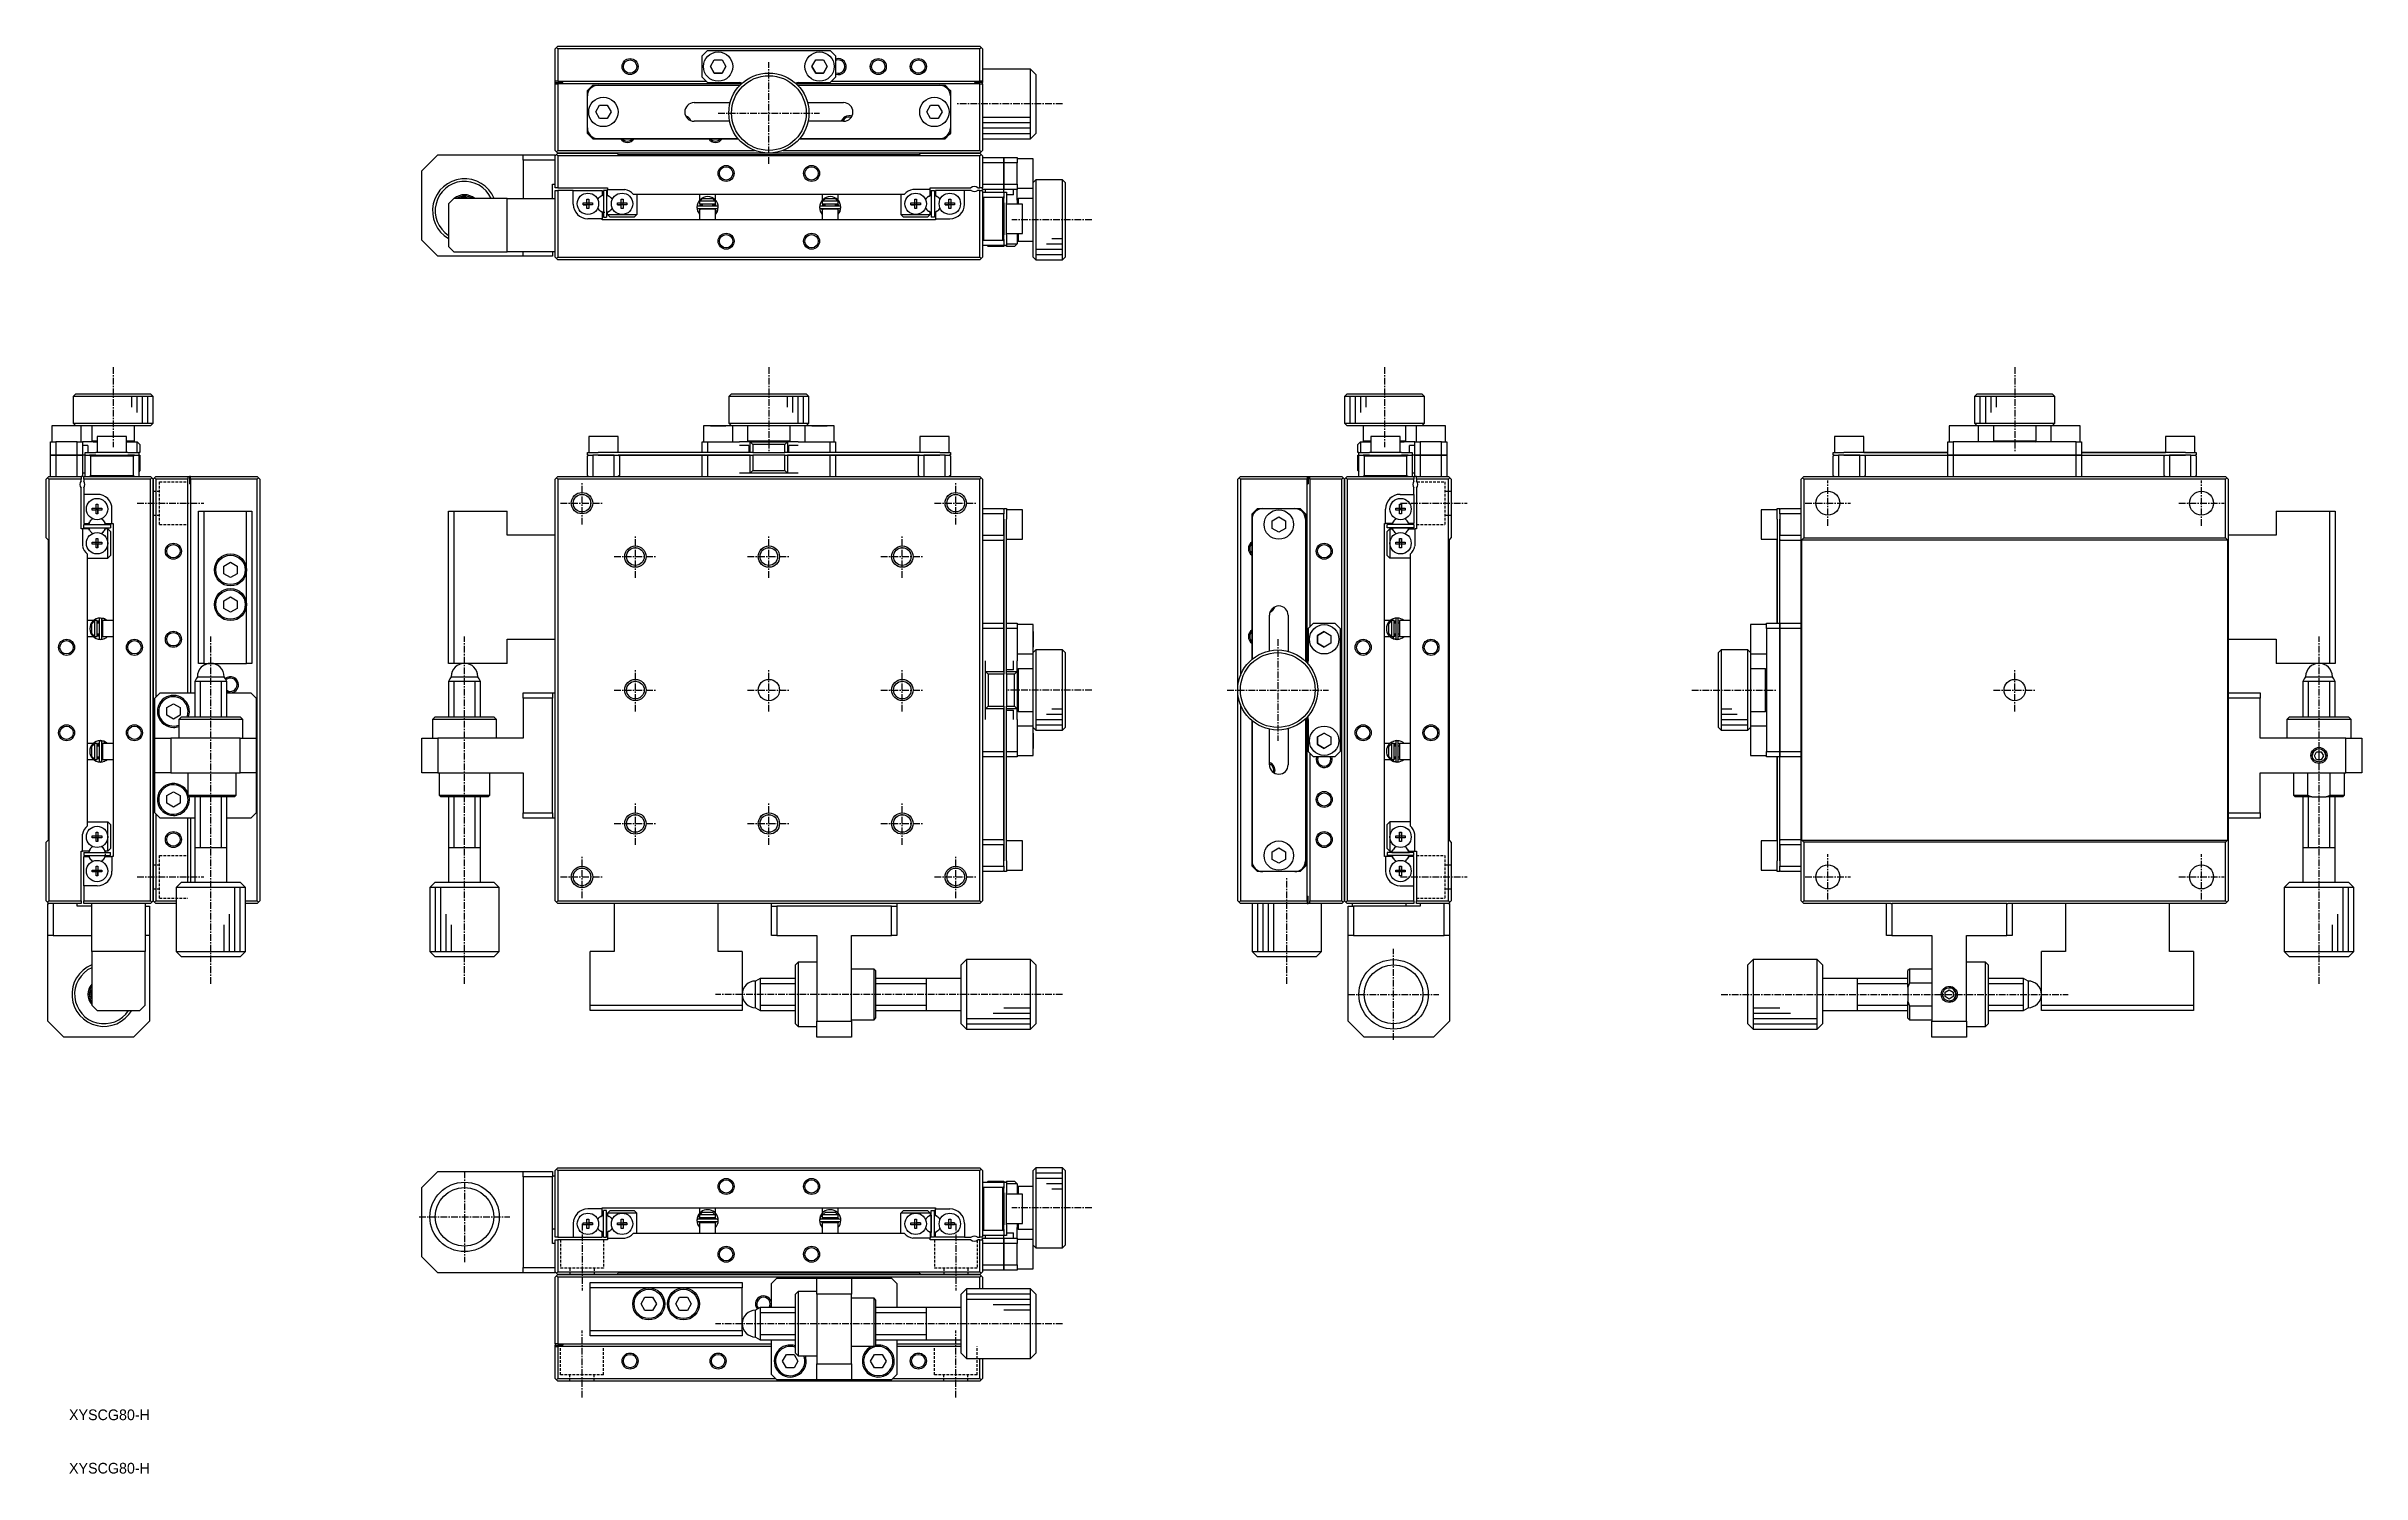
# Model space of a CAD drawing. Extents: x 6 to 439, y 10 to 277.
import ezdxf

# ---------------------------------------------------------------- set-up
doc = ezdxf.new("R2010")
doc.units = 0
doc.linetypes.add('CENTER', pattern=[2, 1.25, -0.25, 0.25, -0.25])
doc.linetypes.add('DASHED', pattern=[0.75, 0.5, -0.25])
doc.layers.get('0').update_dxf_attribs({"linetype": 'CONTINUOUS'})
doc.layers.add('CENTER', color=1, linetype='CENTER')
doc.styles.get("Standard").update_dxf_attribs({"font": 'FGP教科書体NT-M'})

msp = doc.modelspace()

# ---------------------------------------------------------------- texts
at = {"color": 7, "linetype": 'CONTINUOUS'}
for p in [(10, 20), (10, 10)]:
    msp.add_text('XYSCG80-H', height=2, dxfattribs=at).set_placement(p)

# ---------------------------------------------------------------- linework, layer by layer
at = {"color": 7, "linetype": 'CONTINUOUS'}
for p, q in [((101.09, 276.82), (101.34, 277.07)), ((101.09, 270.82), (101.09, 276.82)), ((101.34, 277.07), (101.59, 277.32)), ((101.59, 276.82), (101.34, 277.07)), ((101.59, 277.32), (180.59, 277.32)), ((101.59, 276.82), (101.59, 270.82)), ((180.59, 276.82), (101.59, 276.82)), ((129.59, 276.52), (128.59, 275.52)), ((128.59, 271.52), (128.59, 275.52)), ((129.59, 276.52), (152.59, 276.52)), ((130.15, 273.52), (130.87, 274.77)), ((130.87, 272.27), (130.15, 273.52)), ((130.15, 273.52), (130.87, 272.27)), ((130.87, 274.77), (132.32, 274.77)), ((132.32, 274.77), (133.04, 273.52)), ((133.04, 273.52), (132.32, 272.27)), ((132.32, 272.27), (133.04, 273.52)), ((149.15, 273.52), (149.87, 274.77)), ((149.87, 272.27), (149.15, 273.52)), ((149.15, 273.52), (149.87, 272.27)), ((149.87, 274.77), (151.32, 274.77)), ((151.32, 274.77), (152.04, 273.52)), ((152.04, 273.52), (151.32, 272.27)), ((151.32, 272.27), (152.04, 273.52)), ((153.59, 275.52), (152.59, 276.52)), ((153.59, 275.52), (153.59, 271.52)), ((180.59, 277.32), (180.84, 277.07)), ((180.84, 277.07), (180.59, 276.82)), ((180.59, 270.82), (180.59, 276.82)), ((180.84, 277.07), (181.09, 276.82)), ((181.09, 276.82), (181.09, 270.82)), ((101.59, 270.82), (101.09, 270.82)), ((101.09, 270.52), (101.09, 270.82)), ((101.09, 270.52), (102.49, 270.52)), ((101.09, 270.32), (101.09, 270.52)), ((101.09, 257.82), (101.09, 270.32)), ((101.09, 270.32), (101.59, 270.32)), ((101.59, 270.82), (129.29, 270.82)), ((101.59, 270.32), (101.59, 257.82)), ((136, 270.32), (101.59, 270.32)), ((102.49, 270.32), (102.49, 270.52)), ((107.09, 269.02), (107.29, 269.22)), ((107.09, 268.02), (107.09, 269.02)), ((108.09, 270.02), (107.29, 269.22)), ((107.29, 269.22), (107.29, 268.89)), ((108.09, 270.02), (109.09, 270.02)), ((109.09, 270.02), (135.69, 270.02)), ((128.59, 271.52), (129.59, 270.52)), ((129.59, 270.52), (135.59, 270.52)), ((132.32, 272.27), (130.87, 272.27)), ((130.87, 272.27), (132.32, 272.27)), ((180.59, 270.32), (146.19, 270.32)), ((146.5, 270.02), (173.09, 270.02)), ((146.59, 270.52), (152.59, 270.52)), ((151.32, 272.27), (149.87, 272.27)), ((149.87, 272.27), (151.32, 272.27)), ((152.59, 270.52), (153.59, 271.52)), ((152.89, 270.82), (180.59, 270.82)), ((173.09, 270.02), (174.09, 270.02)), ((174.89, 269.22), (174.09, 270.02)), ((174.89, 268.89), (174.89, 269.22)), ((174.89, 269.22), (175.09, 269.02)), ((175.09, 269.02), (175.09, 268.02)), ((181.09, 270.52), (179.69, 270.52)), ((179.69, 270.32), (179.69, 270.52)), ((181.09, 270.82), (180.59, 270.82)), ((180.59, 257.82), (180.59, 270.32)), ((180.59, 270.32), (181.09, 270.32)), ((190.09, 273.02), (181.09, 273.02)), ((181.09, 270.82), (181.09, 270.52)), ((181.09, 270.32), (181.09, 270.52)), ((181.09, 270.32), (181.09, 257.82)), ((190.09, 266.46), (190.09, 273.02)), ((191.09, 272.02), (190.09, 273.02)), ((191.09, 272.02), (191.09, 266.47)), ((107.09, 262.02), (107.09, 268.02)), ((108.65, 265.02), (109.37, 266.27)), ((109.37, 263.77), (108.65, 265.02)), ((109.37, 266.27), (110.82, 266.27)), ((110.82, 266.27), (111.54, 265.02)), ((111.54, 265.02), (110.82, 263.77)), ((127.09, 266.77), (133.85, 266.77)), ((127.09, 266.77), (133.85, 266.77)), ((148.34, 266.77), (155.09, 266.77)), ((148.34, 266.77), (155.09, 266.77)), ((170.65, 265.02), (171.37, 266.27)), ((171.37, 263.77), (170.65, 265.02)), ((171.37, 266.27), (172.82, 266.27)), ((172.82, 266.27), (173.54, 265.02)), ((173.54, 265.02), (172.82, 263.77)), ((175.09, 268.02), (175.09, 262.02)), ((190.09, 260.02), (190.09, 266.46)), ((191.09, 266.47), (191.09, 261.02)), ((107.09, 261.02), (107.09, 262.02)), ((107.29, 260.82), (107.09, 261.02)), ((107.09, 261.02), (107.29, 260.82)), ((107.29, 261.15), (107.29, 260.82)), ((108.09, 260.02), (107.29, 260.82)), ((107.29, 260.82), (108.09, 260.02)), ((110.82, 263.77), (109.37, 263.77)), ((133.76, 263.27), (127.09, 263.27)), ((155.09, 263.27), (148.43, 263.27)), ((172.82, 263.77), (171.37, 263.77)), ((174.09, 260.02), (174.89, 260.82)), ((174.89, 260.82), (174.09, 260.02)), ((174.89, 260.82), (174.89, 261.15)), ((175.09, 261.02), (174.89, 260.82)), ((174.89, 260.82), (175.09, 261.02)), ((175.09, 262.02), (175.09, 261.02)), ((190.09, 260.02), (191.09, 261.02)), ((79.09, 257.02), (76.09, 254.02)), ((79.09, 257.02), (95.09, 257.02)), ((95.09, 257.02), (101.09, 257.02)), ((95.09, 256.02), (95.09, 257.02)), ((101.09, 256.02), (95.09, 256.02)), ((95.09, 256.02), (95.09, 248.82)), ((101.34, 257.57), (101.09, 257.82)), ((101.34, 257.07), (101.09, 256.82)), ((101.09, 257.02), (101.09, 256.82)), ((101.09, 250.82), (101.09, 256.82)), ((101.59, 257.82), (101.34, 257.57)), ((101.59, 257.32), (101.34, 257.57)), ((101.59, 257.32), (101.34, 257.07)), ((101.34, 257.07), (101.59, 256.82)), ((101.59, 257.82), (138.4, 257.82)), ((141.09, 257.32), (101.59, 257.32)), ((101.59, 257.32), (112.59, 257.32)), ((101.59, 256.82), (101.59, 250.82)), ((180.59, 256.82), (101.59, 256.82)), ((108.09, 260.02), (109.09, 260.02)), ((109.09, 260.02), (108.09, 260.02)), ((135.33, 260.02), (109.09, 260.02)), ((109.09, 260.02), (112.09, 260.02)), ((112.09, 260.02), (135.33, 260.02)), ((112.94, 256.97), (112.59, 257.32)), ((169.24, 256.97), (112.94, 256.97)), ((180.59, 257.32), (141.09, 257.32)), ((143.79, 257.82), (180.59, 257.82)), ((173.09, 260.02), (146.86, 260.02)), ((146.86, 260.02), (170.09, 260.02)), ((169.59, 257.32), (169.24, 256.97)), ((169.59, 257.32), (180.59, 257.32)), ((170.09, 260.02), (173.09, 260.02)), ((174.09, 260.02), (173.09, 260.02)), ((173.09, 260.02), (174.09, 260.02)), ((180.84, 257.57), (180.59, 257.82)), ((180.84, 257.57), (180.59, 257.32)), ((180.84, 257.07), (180.59, 257.32)), ((180.59, 256.82), (180.84, 257.07)), ((180.59, 250.82), (180.59, 256.82)), ((181.09, 257.82), (180.84, 257.57)), ((181.09, 256.82), (180.84, 257.07)), ((181.09, 260.02), (190.09, 260.02)), ((181.09, 256.82), (181.09, 250.82)), ((181.09, 256.52), (185.09, 256.52)), ((185.09, 256.52), (187.59, 256.52)), ((185.09, 255.52), (185.09, 256.52)), ((185.09, 256.52), (185.09, 255.52)), ((187.59, 256.52), (187.59, 255.52)), ((190.59, 256.27), (187.59, 256.27)), ((190.59, 250.77), (190.59, 256.27)), ((76.09, 241.02), (76.09, 254.02)), ((185.09, 255.52), (181.09, 255.52)), ((187.59, 255.52), (185.09, 255.52)), ((185.09, 255.52), (185.09, 251.52)), ((185.09, 251.52), (185.09, 255.52)), ((187.59, 251.52), (187.59, 255.52)), ((191.09, 252.32), (190.59, 251.82)), ((191.09, 252.32), (191.09, 237.32)), ((196.09, 252.32), (191.09, 252.32)), ((196.09, 237.32), (196.09, 252.32)), ((196.59, 251.82), (196.09, 252.32)), ((196.59, 251.82), (196.59, 237.82)), ((82.09, 248.82), (81.09, 247.82)), ((81.09, 247.82), (81.09, 239.82)), ((92.09, 248.82), (82.09, 248.82)), ((92.09, 238.82), (92.09, 248.82)), ((92.09, 248.82), (101.09, 248.82)), ((100.59, 251.52), (101.09, 251.52)), ((100.59, 248.82), (100.59, 251.52)), ((101.59, 250.82), (101.09, 250.82)), ((101.09, 237.82), (101.09, 250.32)), ((101.09, 250.32), (101.59, 250.32)), ((101.59, 250.82), (110.89, 250.82)), ((101.59, 250.32), (101.59, 237.82)), ((104.44, 250.32), (101.59, 250.32)), ((104.44, 247.77), (104.44, 250.32)), ((104.44, 250.32), (109.89, 250.32)), ((106.31, 248), (107.01, 248)), ((106.31, 247.64), (106.31, 248)), ((107.01, 247.64), (106.31, 247.64)), ((106.31, 247.64), (107.01, 247.64)), ((107.01, 248.71), (107.37, 248.71)), ((107.01, 248), (107.01, 248.71)), ((107.03, 247.99), (107.01, 248)), ((107.03, 247.65), (107.01, 247.64)), ((107.01, 246.93), (107.01, 247.64)), ((107.03, 247.99), (107.36, 247.99)), ((107.03, 247.65), (107.03, 247.99)), ((107.36, 247.65), (107.03, 247.65)), ((107.36, 247.99), (107.37, 248)), ((107.36, 247.99), (107.36, 247.65)), ((107.36, 247.65), (107.37, 247.64)), ((107.37, 248.71), (107.37, 248)), ((107.37, 248), (108.08, 248)), ((107.37, 247.64), (107.37, 246.93)), ((108.08, 247.64), (107.37, 247.64)), ((108.08, 247.64), (107.37, 247.64)), ((108.08, 248), (108.08, 247.64)), ((109.89, 249.36), (109.6, 249.2)), ((109.89, 250.32), (109.89, 249.36)), ((110.09, 250.32), (110.09, 245.32)), ((110.09, 250.32), (110.09, 249.38)), ((110.69, 250.32), (110.09, 250.32)), ((110.09, 249.47), (110.09, 249.38)), ((110.09, 249.47), (110.09, 249.38)), ((110.09, 249.47), (110.09, 249.38)), ((110.09, 249.47), (110.09, 249.38)), ((110.09, 249.47), (110.09, 249.38)), ((110.09, 249.47), (110.09, 249.38)), ((110.09, 249.47), (110.09, 249.38)), ((110.09, 249.47), (110.09, 249.38)), ((110.09, 249.47), (110.09, 249.38)), ((110.09, 249.47), (110.09, 249.38)), ((110.09, 249.47), (110.09, 249.38)), ((110.09, 249.47), (110.09, 249.38)), ((110.09, 249.47), (110.09, 249.38)), ((110.09, 249.47), (110.09, 249.38)), ((110.09, 249.47), (110.09, 249.38)), ((110.09, 249.47), (110.09, 249.38)), ((110.09, 249.47), (110.09, 246.17)), ((110.09, 249.47), (110.09, 249.38)), ((110.09, 249.47), (110.09, 249.38)), ((110.09, 249.47), (110.09, 249.38)), ((110.09, 249.47), (110.09, 249.38)), ((110.09, 249.47), (110.09, 249.38)), ((110.09, 249.47), (110.09, 249.38)), ((110.09, 249.47), (110.09, 249.38)), ((110.09, 249.47), (110.09, 249.38)), ((110.09, 249.47), (110.09, 249.38)), ((110.09, 249.47), (110.09, 249.38)), ((110.09, 249.47), (110.09, 249.38)), ((110.09, 249.47), (110.09, 249.38)), ((110.09, 249.47), (110.09, 249.38)), ((110.09, 249.47), (110.09, 249.38)), ((110.09, 249.47), (110.09, 249.38)), ((110.69, 250.32), (110.69, 245.32)), ((110.89, 250.82), (110.89, 250.52)), ((110.89, 250.52), (114.12, 250.52)), ((110.89, 249.36), (110.89, 250.52)), ((111.19, 249.2), (110.89, 249.36)), ((112.71, 248), (113.41, 248)), ((112.71, 247.64), (112.71, 248)), ((113.41, 247.64), (112.71, 247.64)), ((112.71, 247.64), (113.41, 247.64)), ((113.41, 248.71), (113.77, 248.71)), ((113.41, 248), (113.41, 248.71)), ((113.43, 247.99), (113.41, 248)), ((113.43, 247.65), (113.41, 247.64)), ((113.41, 246.93), (113.41, 247.64)), ((113.43, 247.99), (113.76, 247.99)), ((113.43, 247.65), (113.43, 247.99)), ((113.76, 247.65), (113.43, 247.65)), ((113.76, 247.99), (113.77, 248)), ((113.76, 247.99), (113.76, 247.65)), ((113.76, 247.65), (113.77, 247.64)), ((113.77, 248.71), (113.77, 248)), ((113.77, 248), (114.48, 248)), ((113.77, 247.64), (113.77, 246.93)), ((114.48, 247.64), (113.77, 247.64)), ((114.48, 247.64), (113.77, 247.64)), ((114.48, 248), (114.48, 247.64)), ((115.67, 249.62), (166.52, 249.62)), ((116.39, 249.62), (116.39, 245.82)), ((131.39, 247.4), (127.84, 247.4)), ((128.09, 249.62), (128.09, 248.47)), ((128.09, 248.47), (128.09, 248.47)), ((128.15, 248.32), (128.09, 248.32)), ((128.09, 248.32), (128.09, 247.82)), ((128.09, 247.82), (131.09, 247.82)), ((128.13, 247.62), (128.59, 247.62)), ((128.15, 248.32), (128.68, 248.82)), ((131.04, 248.32), (128.15, 248.32)), ((128.59, 247.82), (128.59, 247.4)), ((128.68, 248.82), (130.51, 248.82)), ((130.51, 248.82), (131.04, 248.32)), ((130.59, 247.4), (130.59, 247.82)), ((130.59, 247.62), (131.09, 247.62)), ((131.02, 247.82), (131.15, 247.4)), ((131.09, 248.32), (131.04, 248.32)), ((131.09, 248.52), (131.09, 249.62)), ((131.09, 248.52), (131.09, 248.52)), ((131.09, 247.82), (131.09, 248.32)), ((131.09, 247.62), (131.09, 247.63)), ((131.09, 247.63), (131.09, 247.63)), ((131.09, 247.63), (131.09, 247.63)), ((154.35, 247.39), (150.8, 247.39)), ((151.09, 249.62), (151.09, 248.51)), ((151.09, 248.51), (151.09, 248.51)), ((151.15, 248.32), (151.09, 248.32)), ((151.09, 248.32), (151.09, 247.82)), ((151.09, 247.82), (154.09, 247.82)), ((151.09, 247.62), (151.59, 247.62)), ((151.15, 248.32), (151.68, 248.82)), ((154.04, 248.32), (151.15, 248.32)), ((151.59, 247.82), (151.59, 247.39)), ((151.68, 248.82), (153.51, 248.82)), ((153.51, 248.82), (154.04, 248.32)), ((153.59, 247.39), (153.59, 247.82)), ((153.59, 247.62), (154.06, 247.62)), ((153.98, 247.82), (154.11, 247.39)), ((154.09, 248.32), (154.04, 248.32)), ((154.09, 248.47), (154.09, 249.62)), ((154.09, 247.82), (154.09, 248.32)), ((165.79, 249.62), (165.79, 245.82)), ((167.71, 248), (168.41, 248)), ((167.71, 247.64), (167.71, 248)), ((168.41, 247.64), (167.71, 247.64)), ((167.71, 247.64), (168.41, 247.64)), ((171.29, 250.52), (168.07, 250.52)), ((168.41, 248.71), (168.77, 248.71)), ((168.41, 248), (168.41, 248.71)), ((168.43, 247.99), (168.41, 248)), ((168.43, 247.65), (168.41, 247.64)), ((168.41, 246.93), (168.41, 247.64)), ((168.43, 247.99), (168.76, 247.99)), ((168.43, 247.65), (168.43, 247.99)), ((168.76, 247.65), (168.43, 247.65)), ((168.76, 247.99), (168.77, 248)), ((168.76, 247.99), (168.76, 247.65)), ((168.76, 247.65), (168.77, 247.64)), ((168.77, 248.71), (168.77, 248)), ((168.77, 248), (169.48, 248)), ((168.77, 247.64), (168.77, 246.93)), ((169.48, 247.64), (168.77, 247.64)), ((169.48, 247.64), (168.77, 247.64)), ((169.48, 248), (169.48, 247.64)), ((171, 249.2), (171.29, 249.36)), ((171.29, 250.82), (178.93, 250.82)), ((171.29, 250.52), (171.29, 250.82)), ((171.29, 249.36), (171.29, 250.52)), ((171.49, 250.32), (171.49, 245.32)), ((171.49, 250.32), (172.09, 250.32)), ((172.09, 250.32), (172.09, 245.32)), ((172.09, 250.32), (172.09, 249.38)), ((172.09, 249.47), (172.09, 249.38)), ((172.09, 249.47), (172.09, 249.38)), ((172.09, 249.47), (172.09, 249.38)), ((172.09, 249.47), (172.09, 249.38)), ((172.09, 249.47), (172.09, 249.38)), ((172.09, 249.47), (172.09, 249.38)), ((172.09, 249.47), (172.09, 249.38)), ((172.09, 249.47), (172.09, 249.38)), ((172.09, 249.47), (172.09, 249.38)), ((172.09, 249.47), (172.09, 249.38)), ((172.09, 249.47), (172.09, 249.38)), ((172.09, 249.47), (172.09, 249.38)), ((172.09, 249.47), (172.09, 249.38)), ((172.09, 249.47), (172.09, 249.38)), ((172.09, 249.47), (172.09, 249.38)), ((172.09, 249.47), (172.09, 249.38)), ((172.09, 249.47), (172.09, 246.17)), ((172.09, 249.47), (172.09, 249.38)), ((172.09, 249.47), (172.09, 249.38)), ((172.09, 249.47), (172.09, 249.38)), ((172.09, 249.47), (172.09, 249.38)), ((172.09, 249.47), (172.09, 249.38)), ((172.09, 249.47), (172.09, 249.38)), ((172.09, 249.47), (172.09, 249.38)), ((172.09, 249.47), (172.09, 249.38)), ((172.09, 249.47), (172.09, 249.38)), ((172.09, 249.47), (172.09, 249.38)), ((172.09, 249.47), (172.09, 249.38)), ((172.09, 249.47), (172.09, 249.38)), ((172.09, 249.47), (172.09, 249.38)), ((172.09, 249.47), (172.09, 249.38)), ((172.09, 249.47), (172.09, 249.38)), ((172.29, 250.32), (172.29, 249.36)), ((177.74, 250.32), (172.29, 250.32)), ((172.29, 249.36), (172.59, 249.2)), ((174.11, 248), (174.81, 248)), ((174.11, 247.64), (174.11, 248)), ((174.81, 247.64), (174.11, 247.64)), ((174.11, 247.64), (174.81, 247.64)), ((174.81, 248.71), (175.17, 248.71)), ((174.81, 248), (174.81, 248.71)), ((174.83, 247.99), (174.81, 248)), ((174.83, 247.65), (174.81, 247.64)), ((174.81, 246.93), (174.81, 247.64)), ((174.83, 247.99), (175.16, 247.99)), ((174.83, 247.65), (174.83, 247.99)), ((175.16, 247.65), (174.83, 247.65)), ((175.16, 247.99), (175.17, 248)), ((175.16, 247.99), (175.16, 247.65)), ((175.16, 247.65), (175.17, 247.64)), ((175.17, 248.71), (175.17, 248)), ((175.17, 248), (175.88, 248)), ((175.17, 247.64), (175.17, 246.93)), ((175.88, 247.64), (175.17, 247.64)), ((175.88, 247.64), (175.17, 247.64)), ((175.88, 248), (175.88, 247.64)), ((177.74, 247.77), (177.74, 250.32)), ((178.99, 250.32), (177.74, 250.32)), ((180.59, 250.32), (180.19, 250.32)), ((180.26, 250.82), (180.59, 250.82)), ((181.09, 250.82), (180.59, 250.82)), ((180.59, 237.82), (180.59, 250.32)), ((180.59, 250.32), (181.09, 250.32)), ((181.09, 251.52), (185.09, 251.52)), ((181.09, 250.52), (181.09, 250.82)), ((185.09, 250.52), (181.09, 250.52)), ((181.09, 250.32), (181.09, 237.82)), ((181.09, 250.02), (185.09, 250.02)), ((181.09, 249.22), (181.29, 249.02)), ((181.29, 249.02), (181.29, 241.02)), ((184.89, 249.02), (181.29, 249.02)), ((181.69, 250.02), (181.69, 250.52)), ((184.89, 249.02), (185.09, 249.22)), ((184.89, 241.02), (184.89, 249.02)), ((185.09, 251.52), (187.59, 251.52)), ((185.09, 250.52), (185.09, 251.52)), ((185.09, 251.52), (185.09, 250.52)), ((187.59, 250.52), (185.09, 250.52)), ((185.09, 250.02), (185.09, 250.52)), ((185.09, 250.02), (185.09, 249.22)), ((185.09, 250.02), (185.59, 250.02)), ((185.09, 249.22), (185.09, 248.89)), ((185.09, 248.89), (185.09, 249.22)), ((185.09, 248.02), (185.09, 248.89)), ((185.09, 248.02), (185.09, 246.32)), ((185.59, 250.02), (185.59, 248.02)), ((186.89, 249.52), (185.59, 249.52)), ((185.59, 242.02), (185.59, 248.02)), ((188.59, 247.77), (185.59, 247.77)), ((186.89, 249.52), (186.89, 250.52)), ((187.59, 251.52), (187.59, 250.52)), ((187.59, 250.77), (190.59, 250.77)), ((187.59, 248.52), (187.59, 250.52)), ((187.79, 248.82), (187.59, 248.62)), ((187.59, 248.52), (187.59, 247.77)), ((187.79, 248.82), (187.79, 247.77)), ((190.59, 248.82), (187.79, 248.82)), ((188.59, 242.27), (188.59, 247.77)), ((190.59, 237.82), (190.59, 250.77)), ((190.59, 248.82), (190.59, 250.77)), ((190.59, 240.82), (190.59, 248.82)), ((190.59, 240.82), (190.59, 248.82)), ((107.37, 246.93), (107.01, 246.93)), ((109.89, 245.02), (107.19, 245.02)), ((109.6, 246.45), (109.89, 246.28)), ((109.89, 246.28), (109.89, 245.02)), ((109.89, 244.82), (109.89, 245.02)), ((172.29, 244.82), (109.89, 244.82)), ((110.09, 246.26), (110.09, 246.17)), ((110.09, 246.26), (110.09, 246.17)), ((110.09, 246.26), (110.09, 246.17)), ((110.09, 246.26), (110.09, 246.17)), ((110.09, 246.26), (110.09, 246.17)), ((110.09, 246.26), (110.09, 246.17)), ((110.09, 246.26), (110.09, 246.17)), ((110.09, 246.26), (110.09, 245.32)), ((110.09, 246.26), (110.09, 246.17)), ((110.09, 246.26), (110.09, 246.17)), ((110.09, 246.26), (110.09, 246.17)), ((110.09, 246.26), (110.09, 246.17)), ((110.09, 246.26), (110.09, 246.17)), ((110.09, 246.26), (110.09, 246.17)), ((110.09, 246.26), (110.09, 246.17)), ((110.09, 245.32), (110.69, 245.32)), ((110.89, 246.28), (111.19, 246.45)), ((110.89, 245.82), (110.89, 246.28)), ((110.89, 245.82), (113.59, 245.82)), ((111.39, 245.32), (110.89, 245.82)), ((115.89, 245.32), (111.39, 245.32)), ((113.77, 246.93), (113.41, 246.93)), ((113.59, 245.82), (116.39, 245.82)), ((116.39, 245.82), (115.89, 245.32)), ((127.75, 246.46), (127.75, 246.46)), ((127.75, 246.46), (127.75, 246.46)), ((127.75, 246.46), (127.75, 246.46)), ((127.75, 246.46), (127.75, 246.46)), ((127.75, 246.46), (127.75, 246.45)), ((127.75, 246.45), (127.75, 246.45)), ((127.75, 246.45), (127.75, 246.45)), ((127.75, 246.45), (127.75, 246.45)), ((127.75, 246.45), (127.77, 246.4)), ((127.77, 246.41), (127.77, 246.4)), ((127.77, 246.4), (127.77, 246.4)), ((127.77, 246.4), (127.77, 246.4)), ((127.77, 246.4), (127.78, 246.37)), ((127.84, 246.95), (131.39, 246.95)), ((128.1, 246.82), (128.08, 246.95)), ((131.09, 246.82), (128.09, 246.82)), ((128.09, 246.82), (128.09, 244.82)), ((128.2, 246.82), (128.44, 246.95)), ((128.59, 246.95), (128.59, 246.82)), ((130.59, 246.82), (130.59, 246.95)), ((130.79, 246.95), (131.02, 246.82)), ((131.09, 244.82), (131.09, 246.82)), ((131.11, 246.53), (131.09, 246.53)), ((131.45, 246.39), (131.09, 246.52)), ((131.1, 245.83), (131.46, 246.4)), ((131.12, 246.52), (131.11, 246.53)), ((131.14, 246.51), (131.12, 246.52)), ((131.15, 246.5), (131.14, 246.51)), ((131.17, 246.5), (131.15, 246.5)), ((131.18, 246.49), (131.17, 246.5)), ((131.2, 246.48), (131.18, 246.49)), ((131.22, 246.47), (131.2, 246.48)), ((131.24, 246.47), (131.22, 246.47)), ((131.25, 246.46), (131.24, 246.47)), ((131.27, 246.45), (131.25, 246.46)), ((131.29, 246.44), (131.27, 246.45)), ((131.31, 246.44), (131.29, 246.44)), ((131.32, 246.43), (131.31, 246.44)), ((131.34, 246.43), (131.32, 246.43)), ((131.36, 246.42), (131.34, 246.43)), ((131.37, 246.42), (131.36, 246.42)), ((131.39, 246.41), (131.37, 246.42)), ((131.4, 246.41), (131.39, 246.41)), ((131.41, 246.4), (131.4, 246.41)), ((131.42, 246.4), (131.41, 246.4)), ((131.43, 246.4), (131.42, 246.4)), ((131.44, 246.4), (131.43, 246.4)), ((131.44, 246.36), (131.61, 247.15)), ((131.45, 246.4), (131.44, 246.4)), ((131.46, 246.4), (131.45, 246.4)), ((131.45, 246.4), (131.45, 246.4)), ((131.47, 246.93), (131.46, 246.96)), ((131.46, 246.96), (131.46, 246.96)), ((131.46, 246.4), (131.47, 246.43)), ((131.46, 246.4), (131.46, 246.4)), ((131.46, 246.4), (131.46, 246.4)), ((131.48, 246.89), (131.47, 246.93)), ((131.47, 246.43), (131.48, 246.47)), ((131.49, 246.86), (131.48, 246.89)), ((131.48, 246.47), (131.49, 246.5)), ((131.5, 246.82), (131.49, 246.86)), ((131.49, 246.5), (131.5, 246.54)), ((131.51, 246.79), (131.5, 246.82)), ((131.5, 246.54), (131.51, 246.57)), ((131.51, 246.75), (131.51, 246.79)), ((131.51, 246.72), (131.51, 246.75)), ((131.51, 246.68), (131.51, 246.72)), ((131.51, 246.64), (131.51, 246.68)), ((131.51, 246.61), (131.51, 246.64)), ((131.51, 246.57), (131.51, 246.61)), ((150.71, 246.45), (150.71, 246.45)), ((150.71, 246.45), (150.71, 246.45)), ((150.71, 246.45), (150.71, 246.45)), ((150.71, 246.45), (150.71, 246.45)), ((150.71, 246.45), (150.71, 246.45)), ((150.71, 246.45), (150.71, 246.44)), ((150.71, 246.44), (150.71, 246.44)), ((150.71, 246.44), (150.71, 246.44)), ((150.71, 246.44), (150.73, 246.39)), ((150.73, 246.4), (150.73, 246.4)), ((150.73, 246.4), (150.73, 246.4)), ((150.73, 246.39), (150.73, 246.4)), ((150.73, 246.39), (150.75, 246.36)), ((150.8, 246.94), (154.35, 246.94)), ((151.07, 246.82), (151.04, 246.94)), ((151.09, 246.71), (151.07, 246.82)), ((154.09, 246.82), (151.09, 246.82)), ((151.09, 246.82), (151.09, 244.82)), ((151.17, 246.82), (151.4, 246.94)), ((151.59, 246.94), (151.59, 246.82)), ((153.59, 246.82), (153.59, 246.94)), ((153.75, 246.94), (153.98, 246.82)), ((154.09, 244.82), (154.09, 246.82)), ((154.11, 246.5), (154.09, 246.5)), ((154.42, 246.39), (154.09, 246.49)), ((154.1, 245.87), (154.42, 246.39)), ((154.12, 246.49), (154.11, 246.5)), ((154.14, 246.48), (154.12, 246.49)), ((154.15, 246.48), (154.14, 246.48)), ((154.17, 246.47), (154.15, 246.48)), ((154.18, 246.46), (154.17, 246.47)), ((154.2, 246.46), (154.18, 246.46)), ((154.22, 246.45), (154.2, 246.46)), ((154.23, 246.44), (154.22, 246.45)), ((154.25, 246.44), (154.23, 246.44)), ((154.26, 246.43), (154.25, 246.44)), ((154.28, 246.42), (154.26, 246.43)), ((154.3, 246.42), (154.28, 246.42)), ((154.31, 246.41), (154.3, 246.42)), ((154.32, 246.41), (154.31, 246.41)), ((154.34, 246.41), (154.32, 246.41)), ((154.35, 246.4), (154.34, 246.41)), ((154.36, 246.4), (154.35, 246.4)), ((154.37, 246.4), (154.36, 246.4)), ((154.38, 246.39), (154.37, 246.4)), ((154.39, 246.39), (154.38, 246.39)), ((154.4, 246.39), (154.39, 246.39)), ((154.41, 246.39), (154.4, 246.39)), ((154.4, 246.35), (154.42, 246.39)), ((154.42, 246.39), (154.41, 246.39)), ((154.41, 246.39), (154.41, 246.39)), ((154.42, 246.39), (154.58, 247.14)), ((154.43, 246.92), (154.42, 246.95)), ((154.42, 246.95), (154.42, 246.95)), ((154.42, 246.39), (154.43, 246.43)), ((154.42, 246.4), (154.42, 246.39)), ((154.42, 246.39), (154.42, 246.39)), ((154.42, 246.39), (154.42, 246.39)), ((154.45, 246.88), (154.43, 246.92)), ((154.43, 246.43), (154.45, 246.46)), ((154.45, 246.85), (154.45, 246.88)), ((154.46, 246.81), (154.45, 246.85)), ((154.45, 246.46), (154.46, 246.49)), ((154.47, 246.78), (154.46, 246.81)), ((154.46, 246.53), (154.47, 246.56)), ((154.46, 246.49), (154.46, 246.53)), ((154.47, 246.74), (154.47, 246.78)), ((154.48, 246.71), (154.47, 246.74)), ((154.47, 246.6), (154.48, 246.64)), ((154.47, 246.56), (154.47, 246.6)), ((154.48, 246.67), (154.48, 246.71)), ((154.48, 246.64), (154.48, 246.67)), ((165.79, 245.82), (168.59, 245.82)), ((166.29, 245.32), (165.79, 245.82)), ((170.79, 245.32), (166.29, 245.32)), ((168.77, 246.93), (168.41, 246.93)), ((168.59, 245.82), (171.29, 245.82)), ((171.29, 245.82), (170.79, 245.32)), ((171.29, 246.28), (171, 246.45)), ((171.29, 245.82), (171.29, 246.28)), ((172.09, 245.32), (171.49, 245.32)), ((172.09, 246.26), (172.09, 246.17)), ((172.09, 246.26), (172.09, 246.17)), ((172.09, 246.26), (172.09, 246.17)), ((172.09, 246.26), (172.09, 246.17)), ((172.09, 246.26), (172.09, 246.17)), ((172.09, 246.26), (172.09, 246.17)), ((172.09, 246.26), (172.09, 246.17)), ((172.09, 246.26), (172.09, 246.17)), ((172.09, 246.26), (172.09, 245.32)), ((172.09, 246.26), (172.09, 246.17)), ((172.09, 246.26), (172.09, 246.17)), ((172.09, 246.26), (172.09, 246.17)), ((172.09, 246.26), (172.09, 246.17)), ((172.09, 246.26), (172.09, 246.17)), ((172.09, 246.26), (172.09, 246.17)), ((172.09, 246.26), (172.09, 246.17)), ((172.59, 246.45), (172.29, 246.28)), ((172.29, 246.28), (172.29, 245.02)), ((172.29, 245.02), (172.29, 244.82)), ((172.29, 245.02), (174.99, 245.02)), ((175.17, 246.93), (174.81, 246.93)), ((185.09, 246.32), (185.09, 242.02)), ((76.09, 241.02), (79.09, 238.02)), ((81.09, 239.82), (82.09, 238.82)), ((82.09, 238.82), (92.09, 238.82)), ((101.09, 238.82), (92.09, 238.82)), ((95.09, 238.02), (95.09, 238.82)), ((100.59, 238.82), (100.59, 238.02)), ((181.29, 241.02), (181.09, 240.82)), ((185.09, 240.02), (181.09, 240.02)), ((181.29, 241.02), (184.89, 241.02)), ((182.19, 239.82), (181.99, 240.02)), ((185.09, 239.82), (182.19, 239.82)), ((185.09, 240.82), (184.89, 241.02)), ((185.09, 241.15), (185.09, 242.02)), ((185.09, 241.15), (185.09, 240.82)), ((185.09, 240.82), (185.09, 241.15)), ((185.09, 240.82), (185.09, 240.02)), ((185.59, 240.02), (185.09, 240.02)), ((185.09, 240.02), (185.09, 239.82)), ((185.59, 242.27), (188.59, 242.27)), ((185.59, 242.02), (185.59, 240.02)), ((185.59, 240.32), (187.59, 240.32)), ((185.59, 239.82), (185.59, 240.02)), ((187.09, 239.82), (185.59, 239.82)), ((187.59, 240.32), (187.09, 239.82)), ((187.59, 242.27), (187.59, 240.32)), ((187.59, 241.02), (187.79, 240.82)), ((187.79, 242.27), (187.79, 240.82)), ((187.79, 240.82), (190.59, 240.82)), ((190.59, 237.82), (190.59, 240.82)), ((95.09, 238.02), (79.09, 238.02)), ((100.59, 238.02), (95.09, 238.02)), ((101.34, 237.57), (101.09, 237.82)), ((101.59, 237.82), (101.34, 237.57)), ((101.59, 237.32), (101.34, 237.57)), ((101.59, 237.82), (180.59, 237.82)), ((180.59, 237.32), (101.59, 237.32)), ((180.84, 237.57), (180.59, 237.82)), ((180.59, 237.32), (180.84, 237.57)), ((181.09, 237.82), (180.84, 237.57)), ((190.59, 237.82), (191.09, 237.32)), ((191.09, 237.32), (196.09, 237.32)), ((196.09, 237.32), (196.59, 237.82)), ((196.09, 237.32), (196.09, 237.32)), ((196.59, 237.82), (196.59, 237.82)), ((11.25, 212.25), (10.75, 211.75)), ((25.75, 211.75), (10.75, 211.75)), ((10.75, 211.75), (10.75, 206.75)), ((11.25, 212.25), (25.25, 212.25)), ((25.25, 212.25), (25.25, 212.25)), ((25.75, 211.75), (25.25, 212.25)), ((25.75, 211.75), (25.75, 211.75)), ((25.75, 206.75), (25.75, 211.75)), ((134.09, 212.25), (133.59, 211.75)), ((141.01, 211.75), (133.59, 211.75)), ((133.59, 211.75), (133.59, 206.75)), ((134.09, 212.25), (141.02, 212.25)), ((148.59, 211.75), (141.01, 211.75)), ((141.02, 212.25), (148.09, 212.25)), ((148.59, 211.75), (148.09, 212.25)), ((148.59, 206.75), (148.59, 211.75)), ((249.41, 212.25), (248.91, 211.75)), ((263.91, 211.75), (248.91, 211.75)), ((248.91, 211.75), (248.91, 206.75)), ((249.41, 212.25), (263.41, 212.25)), ((249.41, 212.25), (263.41, 212.25)), ((249.41, 212.25), (249.41, 212.25)), ((263.91, 211.75), (263.41, 212.25)), ((263.91, 206.75), (263.91, 211.75)), ((367.45, 212.25), (366.95, 211.75)), ((381.95, 211.75), (366.95, 211.75)), ((366.95, 211.75), (366.95, 206.75)), ((367.45, 212.25), (381.45, 212.25)), ((381.95, 211.75), (381.45, 212.25)), ((381.95, 206.75), (381.95, 211.75)), ((12.3, 206.25), (6.8, 206.25)), ((6.8, 206.25), (6.8, 203.25)), ((10.75, 206.75), (25.75, 206.75)), ((10.75, 206.75), (11.25, 206.25)), ((25.25, 206.25), (12.3, 206.25)), ((14.25, 206.25), (12.3, 206.25)), ((12.3, 203.25), (12.3, 206.25)), ((22.25, 206.25), (14.25, 206.25)), ((22.25, 206.25), (14.25, 206.25)), ((14.25, 206.25), (14.25, 203.45)), ((20.8, 204.25), (15.3, 204.25)), ((15.3, 204.25), (15.3, 201.25)), ((20.8, 201.25), (20.8, 204.25)), ((25.25, 206.25), (22.25, 206.25)), ((22.25, 203.45), (22.25, 206.25)), ((25.25, 206.25), (25.75, 206.75)), ((112.84, 204.25), (107.34, 204.25)), ((107.34, 204.25), (107.34, 201.25)), ((112.84, 201.25), (112.84, 204.25)), ((131.59, 206.25), (128.84, 206.25)), ((134.09, 206.25), (128.84, 206.25)), ((128.84, 206.25), (128.84, 203.25)), ((130.87, 206.25), (130.15, 206.25)), ((130.15, 206.25), (130.87, 206.25)), ((132.32, 206.25), (130.87, 206.25)), ((130.87, 206.25), (132.32, 206.25)), ((134.09, 206.25), (131.59, 206.25)), ((133.04, 206.25), (132.32, 206.25)), ((132.32, 206.25), (133.04, 206.25)), ((133.59, 206.75), (148.59, 206.75)), ((133.59, 206.75), (134.09, 206.25)), ((148.09, 206.25), (134.09, 206.25)), ((134.34, 203.25), (134.34, 206.25)), ((137.09, 206.25), (137.09, 203.45)), ((145.09, 203.45), (145.09, 206.25)), ((147.84, 206.25), (147.84, 203.25)), ((148.09, 206.25), (148.59, 206.75)), ((150.59, 206.25), (148.09, 206.25)), ((153.34, 206.25), (148.09, 206.25)), ((149.87, 206.25), (149.15, 206.25)), ((149.15, 206.25), (149.87, 206.25)), ((151.32, 206.25), (149.87, 206.25)), ((149.87, 206.25), (151.32, 206.25)), ((153.34, 206.25), (150.59, 206.25)), ((152.04, 206.25), (151.32, 206.25)), ((151.32, 206.25), (152.04, 206.25)), ((153.34, 203.25), (153.34, 206.25)), ((174.84, 204.25), (169.34, 204.25)), ((169.34, 204.25), (169.34, 201.25)), ((174.84, 201.25), (174.84, 204.25)), ((248.91, 206.75), (263.91, 206.75)), ((248.91, 206.75), (249.41, 206.25)), ((262.36, 206.25), (249.41, 206.25)), ((252.41, 206.25), (252.41, 203.45)), ((259.36, 204.25), (253.86, 204.25)), ((253.86, 204.25), (253.86, 201.25)), ((259.36, 201.25), (259.36, 204.25)), ((260.41, 203.45), (260.41, 206.25)), ((267.86, 206.25), (262.36, 206.25)), ((262.36, 206.25), (262.36, 203.25)), ((263.41, 206.25), (263.91, 206.75)), ((263.91, 206.75), (263.91, 206.75)), ((267.86, 203.25), (267.86, 206.25)), ((343.45, 204.25), (340.7, 204.25)), ((340.7, 204.25), (340.7, 201.25)), ((346.2, 204.25), (343.45, 204.25)), ((346.2, 201.25), (346.2, 204.25)), ((364.95, 206.25), (362.2, 206.25)), ((362.2, 206.25), (362.2, 203.25)), ((367.7, 206.25), (364.95, 206.25)), ((366.95, 206.75), (374.37, 206.75)), ((366.95, 206.75), (367.45, 206.25)), ((374.37, 206.25), (367.7, 206.25)), ((367.7, 203.25), (367.7, 206.25)), ((370.45, 206.25), (370.45, 203.45)), ((374.37, 206.75), (381.95, 206.75)), ((381.2, 206.25), (374.37, 206.25)), ((378.45, 203.45), (378.45, 206.25)), ((383.95, 206.25), (381.2, 206.25)), ((381.2, 206.25), (381.2, 203.25)), ((381.45, 206.25), (381.95, 206.75)), ((386.7, 206.25), (383.95, 206.25)), ((386.7, 203.25), (386.7, 206.25)), ((405.45, 204.25), (402.7, 204.25)), ((402.7, 204.25), (402.7, 201.25)), ((408.2, 204.25), (405.45, 204.25)), ((408.2, 201.25), (408.2, 204.25)), ((6.55, 200.75), (6.55, 203.25)), ((6.55, 203.25), (7.55, 203.25)), ((7.55, 200.75), (6.55, 200.75)), ((6.55, 196.75), (6.55, 200.75)), ((6.55, 200.75), (7.55, 200.75)), ((7.55, 203.25), (7.55, 200.75)), ((11.55, 203.25), (7.55, 203.25)), ((7.55, 200.75), (11.55, 200.75)), ((7.55, 200.75), (7.55, 196.75)), ((11.55, 200.75), (7.55, 200.75)), ((11.55, 200.75), (11.55, 203.25)), ((11.55, 203.25), (12.55, 203.25)), ((12.55, 200.75), (11.55, 200.75)), ((11.55, 196.75), (11.55, 200.75)), ((11.55, 200.75), (12.55, 200.75)), ((12.55, 203.25), (12.55, 200.75)), ((14.55, 203.25), (12.55, 203.25)), ((13.55, 202.55), (12.55, 202.55)), ((12.55, 200.75), (12.55, 196.75)), ((13.05, 200.75), (12.55, 200.75)), ((13.05, 200.75), (13.05, 201.25)), ((13.05, 201.25), (15.05, 201.25)), ((13.05, 196.75), (13.05, 200.75)), ((13.05, 200.75), (13.85, 200.75)), ((13.55, 202.55), (13.55, 201.25)), ((14.05, 200.55), (13.85, 200.75)), ((13.85, 200.75), (14.18, 200.75)), ((14.18, 200.75), (13.85, 200.75)), ((22.05, 200.55), (14.05, 200.55)), ((14.05, 200.55), (14.05, 196.95)), ((15.05, 200.75), (14.18, 200.75)), ((14.25, 203.45), (15.3, 203.45)), ((14.25, 203.45), (14.45, 203.25)), ((14.55, 203.25), (15.3, 203.25)), ((21.05, 201.25), (15.05, 201.25)), ((15.05, 200.75), (16.75, 200.75)), ((16.75, 200.75), (21.05, 200.75)), ((20.8, 203.45), (22.25, 203.45)), ((20.8, 203.25), (22.75, 203.25)), ((21.05, 201.25), (23.05, 201.25)), ((21.92, 200.75), (21.05, 200.75)), ((21.92, 200.75), (22.25, 200.75)), ((22.25, 200.75), (21.92, 200.75)), ((22.05, 203.25), (22.25, 203.45)), ((22.25, 200.75), (22.05, 200.55)), ((22.05, 196.95), (22.05, 200.55)), ((22.25, 200.75), (23.05, 200.75)), ((22.75, 201.25), (22.75, 203.25)), ((22.75, 203.25), (23.25, 202.75)), ((23.25, 201.25), (23.05, 201.25)), ((23.05, 201.25), (23.05, 200.75)), ((23.05, 200.75), (23.05, 196.75)), ((23.05, 200.75), (23.25, 200.75)), ((23.25, 202.75), (23.25, 201.25)), ((23.25, 200.75), (23.25, 197.85)), ((107.09, 200.75), (107.09, 201.25)), ((107.09, 201.25), (109.09, 201.25)), ((107.29, 200.75), (107.09, 200.55)), ((107.29, 200.75), (107.09, 200.75)), ((107.29, 200.75), (107.09, 200.75)), ((107.09, 196.95), (107.09, 200.55)), ((107.29, 200.75), (108.09, 200.75)), ((108.09, 200.75), (108.09, 196.75)), ((109.09, 200.75), (108.09, 200.75)), ((109.09, 200.75), (108.09, 200.75)), ((137.89, 201.25), (109.09, 201.25)), ((112.09, 200.75), (109.09, 200.75)), ((109.09, 200.75), (112.09, 200.75)), ((112.09, 196.75), (112.09, 200.75)), ((112.09, 200.75), (137.89, 200.75)), ((113.09, 200.55), (112.89, 200.75)), ((136.92, 200.75), (112.89, 200.75)), ((113.09, 200.55), (113.09, 196.95)), ((127.09, 200.75), (125.34, 200.75)), ((127.09, 200.75), (125.34, 200.75)), ((137.59, 200.75), (127.09, 200.75)), ((127.09, 200.75), (137.59, 200.75)), ((128.59, 201.25), (128.59, 203.25)), ((128.59, 203.25), (129.59, 203.25)), ((128.59, 196.75), (128.59, 200.75)), ((129.59, 203.25), (129.59, 201.25)), ((129.59, 203.25), (135.59, 203.25)), ((129.59, 200.75), (129.59, 196.75)), ((137.29, 203.25), (135.59, 203.25)), ((137.33, 202.55), (135.59, 202.55)), ((137.09, 203.45), (145.09, 203.45)), ((137.09, 203.45), (137.29, 203.25)), ((137.59, 203.25), (137.29, 203.25)), ((137.33, 202.55), (137.33, 201.25)), ((137.59, 201.25), (137.59, 203.25)), ((137.59, 203.25), (138.09, 202.75)), ((137.59, 203.25), (139.84, 203.25)), ((137.59, 197.35), (137.59, 200.75)), ((138.09, 201.25), (137.89, 201.25)), ((137.89, 200.75), (138.09, 200.75)), ((138.09, 202.75), (138.09, 201.25)), ((144.09, 202.75), (138.09, 202.75)), ((138.09, 201.25), (144.09, 201.25)), ((138.09, 200.75), (138.09, 197.85)), ((144.09, 200.75), (138.09, 200.75)), ((139.84, 203.25), (142.34, 203.25)), ((142.34, 203.25), (144.59, 203.25)), ((144.59, 203.25), (144.09, 202.75)), ((144.09, 201.25), (144.09, 202.75)), ((144.29, 201.25), (144.09, 201.25)), ((144.09, 197.85), (144.09, 200.75)), ((144.09, 200.75), (144.29, 200.75)), ((173.09, 201.25), (144.29, 201.25)), ((144.29, 200.75), (170.09, 200.75)), ((144.89, 203.25), (144.59, 203.25)), ((144.59, 203.25), (144.59, 201.25)), ((155.09, 200.75), (144.59, 200.75)), ((144.59, 200.75), (155.09, 200.75)), ((144.59, 200.75), (144.59, 197.35)), ((146.59, 202.55), (144.86, 202.55)), ((144.86, 201.25), (144.86, 202.55)), ((144.89, 203.25), (145.09, 203.45)), ((146.59, 203.25), (144.89, 203.25)), ((169.29, 200.75), (145.27, 200.75)), ((146.59, 203.25), (152.59, 203.25)), ((152.59, 201.25), (152.59, 203.25)), ((152.59, 203.25), (153.59, 203.25)), ((152.59, 196.75), (152.59, 200.75)), ((153.59, 203.25), (153.59, 201.25)), ((153.59, 200.75), (153.59, 196.75)), ((156.84, 200.75), (155.09, 200.75)), ((156.84, 200.75), (155.09, 200.75)), ((169.29, 200.75), (169.09, 200.55)), ((169.09, 196.95), (169.09, 200.55)), ((170.09, 200.75), (170.09, 196.75)), ((173.09, 200.75), (170.09, 200.75)), ((170.09, 200.75), (173.09, 200.75)), ((173.09, 201.25), (175.09, 201.25)), ((174.09, 200.75), (173.09, 200.75)), ((174.09, 200.75), (173.09, 200.75)), ((174.09, 196.75), (174.09, 200.75)), ((174.09, 200.75), (174.89, 200.75)), ((175.09, 200.55), (174.89, 200.75)), ((175.09, 200.75), (174.89, 200.75)), ((175.09, 200.75), (174.89, 200.75)), ((175.09, 201.25), (175.09, 200.75)), ((175.09, 200.55), (175.09, 196.95)), ((251.91, 203.25), (251.41, 202.75)), ((251.41, 201.25), (251.41, 202.75)), ((251.61, 201.25), (251.41, 201.25)), ((251.41, 197.85), (251.41, 200.75)), ((251.41, 200.75), (251.61, 200.75)), ((251.61, 200.75), (251.61, 201.25)), ((251.61, 201.25), (253.61, 201.25)), ((251.61, 196.75), (251.61, 200.75)), ((251.61, 200.75), (252.41, 200.75)), ((251.91, 203.25), (251.91, 201.25)), ((251.91, 203.25), (253.86, 203.25)), ((252.41, 203.45), (253.86, 203.45)), ((252.41, 203.45), (252.61, 203.25)), ((252.61, 200.55), (252.41, 200.75)), ((252.41, 200.75), (252.74, 200.75)), ((252.74, 200.75), (252.41, 200.75)), ((252.61, 200.55), (252.61, 196.95)), ((260.61, 200.55), (252.61, 200.55)), ((253.61, 200.75), (252.74, 200.75)), ((259.61, 201.25), (253.61, 201.25)), ((253.61, 200.75), (257.91, 200.75)), ((257.91, 200.75), (259.61, 200.75)), ((259.36, 203.45), (260.41, 203.45)), ((259.36, 203.25), (260.11, 203.25)), ((259.61, 201.25), (261.61, 201.25)), ((260.48, 200.75), (259.61, 200.75)), ((262.11, 203.25), (260.11, 203.25)), ((260.21, 203.25), (260.41, 203.45)), ((260.48, 200.75), (260.81, 200.75)), ((260.81, 200.75), (260.48, 200.75)), ((260.81, 200.75), (260.61, 200.55)), ((260.61, 196.95), (260.61, 200.55)), ((260.81, 200.75), (261.61, 200.75)), ((262.11, 202.55), (261.11, 202.55)), ((261.11, 201.25), (261.11, 202.55)), ((261.61, 201.25), (261.61, 200.75)), ((261.61, 200.75), (261.61, 196.75)), ((262.11, 200.75), (261.61, 200.75)), ((262.11, 200.75), (262.11, 203.25)), ((262.11, 203.25), (263.11, 203.25)), ((263.11, 200.75), (262.11, 200.75)), ((262.11, 196.75), (262.11, 200.75)), ((262.11, 200.75), (263.11, 200.75)), ((263.11, 203.25), (263.11, 200.75)), ((267.11, 203.25), (263.11, 203.25)), ((263.11, 200.75), (267.11, 200.75)), ((263.11, 200.75), (263.11, 196.75)), ((267.11, 200.75), (263.11, 200.75)), ((267.11, 200.75), (267.11, 203.25)), ((267.11, 203.25), (268.11, 203.25)), ((268.11, 200.75), (267.11, 200.75)), ((267.11, 196.75), (267.11, 200.75)), ((267.11, 200.75), (268.11, 200.75)), ((268.11, 203.25), (268.11, 200.75)), ((268.11, 200.75), (268.11, 196.75)), ((340.45, 201.25), (342.45, 201.25)), ((340.45, 201.25), (340.7, 201.25)), ((340.45, 200.75), (340.45, 201.25)), ((340.65, 200.75), (340.45, 200.55)), ((340.45, 200.55), (340.65, 200.75)), ((340.65, 200.75), (340.45, 200.75)), ((340.45, 196.95), (340.45, 200.55)), ((340.65, 200.75), (341.45, 200.75)), ((341.45, 200.75), (341.45, 196.75)), ((342.45, 200.75), (341.45, 200.75)), ((361.95, 201.25), (342.45, 201.25)), ((345.45, 200.75), (342.45, 200.75)), ((342.45, 200.75), (345.45, 200.75)), ((345.45, 196.75), (345.45, 200.75)), ((345.45, 200.75), (361.95, 200.75)), ((346.2, 201.25), (361.95, 201.25)), ((346.45, 200.55), (346.25, 200.75)), ((346.25, 200.75), (346.45, 200.55)), ((346.45, 200.55), (346.45, 196.95)), ((360.45, 201.25), (358.7, 201.25)), ((360.45, 201.25), (358.7, 201.25)), ((360.45, 201.25), (361.95, 201.25)), ((361.95, 201.25), (360.45, 201.25)), ((361.95, 200.75), (361.95, 203.25)), ((361.95, 203.25), (362.95, 203.25)), ((362.95, 200.75), (361.95, 200.75)), ((361.95, 196.75), (361.95, 200.75)), ((361.95, 200.75), (362.95, 200.75)), ((362.95, 203.25), (362.95, 200.75)), ((373.2, 203.25), (362.95, 203.25)), ((362.95, 200.75), (385.95, 200.75)), ((362.95, 200.75), (362.95, 196.75)), ((385.95, 200.75), (362.95, 200.75)), ((370.45, 203.45), (374.4, 203.45)), ((370.45, 203.45), (370.65, 203.25)), ((375.7, 203.25), (373.2, 203.25)), ((374.4, 203.45), (378.45, 203.45)), ((385.95, 203.25), (375.7, 203.25)), ((378.25, 203.25), (378.45, 203.45)), ((385.95, 200.75), (385.95, 203.25)), ((385.95, 203.25), (386.95, 203.25)), ((386.95, 200.75), (385.95, 200.75)), ((385.95, 196.75), (385.95, 200.75)), ((385.95, 200.75), (386.95, 200.75)), ((386.95, 203.25), (386.95, 200.75)), ((386.95, 201.25), (388.45, 201.25)), ((388.45, 201.25), (386.95, 201.25)), ((386.95, 201.25), (402.7, 201.25)), ((406.45, 201.25), (386.95, 201.25)), ((386.95, 200.75), (403.45, 200.75)), ((386.95, 200.75), (386.95, 196.75)), ((390.2, 201.25), (388.45, 201.25)), ((390.2, 201.25), (388.45, 201.25)), ((402.65, 200.75), (402.45, 200.55)), ((402.45, 200.55), (402.65, 200.75)), ((402.45, 196.95), (402.45, 200.55)), ((403.45, 200.75), (403.45, 196.75)), ((406.45, 200.75), (403.45, 200.75)), ((403.45, 200.75), (406.45, 200.75)), ((406.45, 201.25), (408.45, 201.25)), ((407.45, 200.75), (406.45, 200.75)), ((407.45, 196.75), (407.45, 200.75)), ((407.45, 200.75), (408.25, 200.75)), ((408.2, 201.25), (408.45, 201.25)), ((408.45, 200.55), (408.25, 200.75)), ((408.25, 200.75), (408.45, 200.55)), ((408.45, 200.75), (408.25, 200.75)), ((408.45, 201.25), (408.45, 200.75)), ((408.45, 200.55), (408.45, 196.95)), ((6, 196.5), (5.75, 196.25)), ((5.75, 185.25), (5.75, 196.25)), ((6.25, 196.75), (6, 196.5)), ((6.25, 196.25), (6, 196.5)), ((6.25, 196.75), (12.25, 196.75)), ((6.25, 196.25), (6.25, 117.25)), ((12.25, 196.25), (6.25, 196.25)), ((12.55, 196.75), (12.25, 196.75)), ((12.25, 196.75), (12.25, 196.25)), ((12.25, 195.91), (12.25, 196.25)), ((13.05, 197.35), (12.55, 197.35)), ((12.75, 196.75), (25.25, 196.75)), ((12.75, 196.25), (12.75, 196.75)), ((25.25, 196.25), (12.75, 196.25)), ((12.75, 196.25), (12.75, 195.85)), ((13.85, 196.75), (14.05, 196.95)), ((14.05, 196.95), (22.05, 196.95)), ((22.05, 196.95), (22.25, 196.75)), ((23.25, 197.85), (23.05, 197.65)), ((25.25, 196.75), (25.5, 196.5)), ((25.5, 196.5), (25.25, 196.25)), ((25.25, 117.25), (25.25, 196.25)), ((25.75, 196.25), (25.5, 196.5)), ((25.75, 196.25), (26, 196.5)), ((25.75, 196.25), (25.75, 117.25)), ((25.75, 117.25), (25.75, 196.25)), ((26, 196.5), (26.25, 196.75)), ((26, 196.5), (26.25, 196.25)), ((26.25, 196.75), (32.25, 196.75)), ((32.25, 196.25), (26.25, 196.25)), ((26.25, 196.25), (26.25, 155.45)), ((32.25, 196.75), (32.25, 196.25)), ((32.25, 196.75), (32.55, 196.75)), ((32.25, 156.25), (32.25, 196.25)), ((32.55, 196.75), (32.55, 195.35)), ((32.75, 196.75), (32.55, 196.75)), ((32.75, 195.35), (32.55, 195.35)), ((32.75, 196.75), (45.25, 196.75)), ((32.75, 196.25), (32.75, 196.75)), ((45.25, 196.25), (32.75, 196.25)), ((32.75, 196.25), (32.75, 156.25)), ((45.25, 196.75), (45.5, 196.5)), ((45.5, 196.5), (45.25, 196.25)), ((45.25, 117.25), (45.25, 196.25)), ((45.75, 196.25), (45.5, 196.5)), ((45.75, 196.25), (45.75, 117.25)), ((101.34, 196.5), (101.09, 196.25)), ((101.09, 117.25), (101.09, 196.25)), ((101.59, 196.75), (101.34, 196.5)), ((101.59, 196.25), (101.34, 196.5)), ((101.59, 196.75), (180.59, 196.75)), ((180.59, 196.25), (101.59, 196.25)), ((101.59, 196.25), (101.59, 117.25)), ((107.09, 196.95), (107.29, 196.75)), ((107.29, 196.75), (107.09, 196.95)), ((112.89, 196.75), (113.09, 196.95)), ((113.09, 196.95), (112.89, 196.75)), ((137.59, 197.35), (135.59, 197.35)), ((138.09, 197.85), (137.59, 197.35)), ((144.59, 197.35), (137.59, 197.35)), ((138.09, 197.85), (144.09, 197.85)), ((144.09, 197.85), (144.59, 197.35)), ((146.59, 197.35), (144.59, 197.35)), ((169.09, 196.95), (169.29, 196.75)), ((169.29, 196.75), (169.09, 196.95)), ((174.89, 196.75), (175.09, 196.95)), ((175.09, 196.95), (174.89, 196.75)), ((180.84, 196.5), (180.59, 196.75)), ((180.84, 196.5), (180.59, 196.75)), ((180.84, 196.5), (180.59, 196.25)), ((180.59, 196.25), (180.84, 196.5)), ((180.59, 117.25), (180.59, 196.25)), ((181.09, 196.25), (180.84, 196.5)), ((181.09, 196.25), (180.84, 196.5)), ((181.09, 196.25), (181.09, 117.25)), ((228.91, 196.25), (229.16, 196.5)), ((228.91, 156.75), (228.91, 196.25)), ((229.16, 196.5), (229.41, 196.75)), ((229.41, 196.25), (229.16, 196.5)), ((229.41, 196.75), (241.91, 196.75)), ((229.41, 196.25), (229.41, 159.44)), ((241.91, 196.25), (229.41, 196.25)), ((241.91, 196.75), (241.91, 196.25)), ((241.91, 196.75), (242.11, 196.75)), ((241.91, 161.85), (241.91, 196.25)), ((241.91, 195.35), (242.11, 195.35)), ((242.11, 196.75), (242.11, 195.35)), ((242.11, 196.75), (242.41, 196.75)), ((242.41, 196.25), (242.41, 196.75)), ((242.41, 196.75), (248.41, 196.75)), ((248.41, 196.25), (242.41, 196.25)), ((242.41, 196.25), (242.41, 168.55)), ((248.41, 196.75), (248.66, 196.5)), ((248.41, 196.25), (248.66, 196.5)), ((248.41, 117.25), (248.41, 196.25)), ((248.66, 196.5), (248.91, 196.25)), ((249.16, 196.5), (248.91, 196.25)), ((248.91, 117.25), (248.91, 196.25)), ((248.91, 196.25), (248.91, 117.25)), ((249.16, 196.5), (249.41, 196.75)), ((249.41, 196.25), (249.16, 196.5)), ((249.41, 196.75), (261.91, 196.75)), ((261.91, 196.25), (249.41, 196.25)), ((249.41, 196.25), (249.41, 117.25)), ((251.41, 197.85), (251.61, 197.65)), ((252.41, 196.75), (252.61, 196.95)), ((252.61, 196.95), (260.61, 196.95)), ((260.61, 196.95), (260.81, 196.75)), ((262.11, 197.35), (261.61, 197.35)), ((261.91, 196.75), (261.91, 196.25)), ((261.91, 195.85), (261.91, 196.25)), ((262.41, 196.75), (262.11, 196.75)), ((262.41, 196.25), (262.41, 196.75)), ((262.41, 196.75), (268.41, 196.75)), ((262.41, 196.25), (262.41, 195.91)), ((268.41, 196.25), (262.41, 196.25)), ((268.66, 196.5), (268.41, 196.75)), ((268.66, 196.5), (268.41, 196.25)), ((268.41, 117.25), (268.41, 196.25)), ((268.91, 196.25), (268.66, 196.5)), ((268.91, 196.25), (268.91, 185.25)), ((334.7, 196.5), (334.45, 196.25)), ((334.45, 117.25), (334.45, 196.25)), ((334.7, 196.5), (334.95, 196.75)), ((334.95, 196.25), (334.7, 196.5)), ((334.95, 196.75), (413.95, 196.75)), ((413.95, 196.25), (334.95, 196.25)), ((334.95, 196.25), (334.95, 185.25)), ((340.45, 196.95), (340.65, 196.75)), ((346.25, 196.75), (346.45, 196.95)), ((402.45, 196.95), (402.65, 196.75)), ((408.25, 196.75), (408.45, 196.95)), ((413.95, 196.75), (414.2, 196.5)), ((414.2, 196.5), (413.95, 196.25)), ((413.95, 185.25), (413.95, 196.25)), ((414.45, 196.25), (414.2, 196.5)), ((414.45, 196.25), (414.45, 117.25)), ((12.25, 186.95), (12.25, 194.59)), ((12.75, 194.65), (12.75, 193.4)), ((15.3, 193.4), (12.75, 193.4)), ((12.75, 193.4), (12.75, 187.95)), ((14.36, 190.83), (15.07, 190.83)), ((14.36, 190.47), (14.36, 190.83)), ((15.07, 191.54), (15.43, 191.54)), ((15.07, 190.83), (15.07, 191.54)), ((15.08, 190.82), (15.07, 190.83)), ((15.42, 190.82), (15.43, 190.83)), ((15.43, 191.54), (15.43, 190.83)), ((15.43, 191.54), (15.43, 190.83)), ((15.43, 190.83), (16.14, 190.83)), ((16.14, 190.83), (16.14, 190.47)), ((258.52, 190.47), (258.52, 190.83)), ((258.52, 190.83), (259.23, 190.83)), ((259.23, 191.54), (259.59, 191.54)), ((259.23, 190.83), (259.23, 191.54)), ((259.23, 191.54), (259.23, 190.83)), ((259.24, 190.82), (259.23, 190.83)), ((259.36, 193.4), (261.91, 193.4)), ((259.58, 190.82), (259.59, 190.83)), ((259.59, 191.54), (259.59, 190.83)), ((259.59, 190.83), (260.3, 190.83)), ((260.3, 190.83), (260.3, 190.47)), ((261.91, 193.4), (261.91, 194.65)), ((261.91, 193.4), (261.91, 187.95)), ((262.41, 194.59), (262.41, 186.95)), ((12.55, 186.95), (12.25, 186.95)), ((12.55, 186.95), (12.55, 183.73)), ((13.7, 186.95), (12.55, 186.95)), ((12.75, 187.95), (13.7, 187.95)), ((12.75, 187.75), (17.75, 187.75)), ((12.75, 187.15), (12.75, 187.75)), ((12.75, 187.75), (13.69, 187.75)), ((12.75, 187.15), (17.75, 187.15)), ((13.6, 187.75), (13.69, 187.75)), ((13.6, 187.75), (13.69, 187.75)), ((13.6, 187.75), (13.69, 187.75)), ((13.6, 187.75), (13.69, 187.75)), ((13.6, 187.75), (13.69, 187.75)), ((13.6, 187.75), (13.69, 187.75)), ((13.6, 187.75), (13.69, 187.75)), ((13.6, 187.75), (13.69, 187.75)), ((13.6, 187.75), (13.69, 187.75)), ((13.6, 187.75), (13.69, 187.75)), ((13.6, 187.75), (13.69, 187.75)), ((13.6, 187.75), (13.69, 187.75)), ((13.6, 187.75), (13.69, 187.75)), ((13.6, 187.75), (13.69, 187.75)), ((13.6, 187.75), (13.69, 187.75)), ((13.6, 187.75), (13.69, 187.75)), ((13.6, 187.75), (16.9, 187.75)), ((13.6, 187.75), (13.69, 187.75)), ((13.6, 187.75), (13.69, 187.75)), ((13.6, 187.75), (13.69, 187.75)), ((13.6, 187.75), (13.69, 187.75)), ((13.6, 187.75), (13.69, 187.75)), ((13.6, 187.75), (13.69, 187.75)), ((13.6, 187.75), (13.69, 187.75)), ((13.6, 187.75), (13.69, 187.75)), ((13.6, 187.75), (13.69, 187.75)), ((13.6, 187.75), (13.69, 187.75)), ((13.6, 187.75), (13.69, 187.75)), ((13.6, 187.75), (13.69, 187.75)), ((13.6, 187.75), (13.69, 187.75)), ((13.6, 187.75), (13.69, 187.75)), ((13.6, 187.75), (13.69, 187.75)), ((13.7, 187.95), (13.87, 188.24)), ((13.87, 186.66), (13.7, 186.95)), ((15.07, 190.47), (14.36, 190.47)), ((15.08, 190.48), (15.07, 190.47)), ((15.07, 189.76), (15.07, 190.47)), ((15.43, 189.76), (15.07, 189.76)), ((15.08, 190.48), (15.08, 190.82)), ((15.08, 190.82), (15.42, 190.82)), ((15.42, 190.48), (15.08, 190.48)), ((15.42, 190.82), (15.42, 190.48)), ((15.42, 190.48), (15.43, 190.47)), ((15.43, 190.47), (15.43, 189.76)), ((16.14, 190.47), (15.43, 190.47)), ((15.43, 189.76), (15.43, 190.47)), ((16.62, 188.24), (16.79, 187.95)), ((16.79, 186.95), (16.62, 186.66)), ((16.79, 187.95), (18.05, 187.95)), ((17.25, 186.95), (16.79, 186.95)), ((16.81, 187.75), (16.9, 187.75)), ((16.81, 187.75), (16.9, 187.75)), ((16.81, 187.75), (16.9, 187.75)), ((16.81, 187.75), (16.9, 187.75)), ((16.81, 187.75), (16.9, 187.75)), ((16.81, 187.75), (16.9, 187.75)), ((16.81, 187.75), (16.9, 187.75)), ((16.81, 187.75), (16.9, 187.75)), ((16.81, 187.75), (17.75, 187.75)), ((16.81, 187.75), (16.9, 187.75)), ((16.81, 187.75), (16.9, 187.75)), ((16.81, 187.75), (16.9, 187.75)), ((16.81, 187.75), (16.9, 187.75)), ((16.81, 187.75), (16.9, 187.75)), ((16.81, 187.75), (16.9, 187.75)), ((16.81, 187.75), (16.9, 187.75)), ((17.25, 184.25), (17.25, 186.95)), ((17.25, 186.95), (17.75, 186.45)), ((17.75, 187.75), (17.75, 187.15)), ((18.05, 187.95), (18.05, 190.65)), ((18.05, 187.95), (18.25, 187.95)), ((18.25, 187.95), (18.25, 125.55)), ((34.25, 161.75), (34.25, 190.25)), ((34.25, 190.25), (35.25, 190.25)), ((35.25, 190.25), (35.25, 161.75)), ((35.25, 190.25), (43.25, 190.25)), ((43.25, 179.25), (43.25, 190.25)), ((43.25, 190.25), (44.25, 190.25)), ((44.25, 190.25), (44.25, 161.75)), ((81.09, 179.25), (81.09, 190.25)), ((81.09, 190.25), (82.09, 190.25)), ((82.09, 190.25), (82.09, 161.75)), ((82.09, 190.25), (92.09, 190.25)), ((92.09, 185.75), (92.09, 190.25)), ((181.29, 190.75), (181.09, 190.55)), ((181.09, 190.55), (181.29, 190.75)), ((185.09, 189.75), (181.09, 189.75)), ((181.29, 190.75), (184.89, 190.75)), ((185.09, 190.55), (184.89, 190.75)), ((185.09, 190.55), (185.09, 190.75)), ((185.09, 190.75), (185.59, 190.75)), ((185.09, 190.55), (185.09, 190.75)), ((185.09, 190.55), (185.09, 189.75)), ((185.09, 188.75), (185.09, 189.75)), ((185.09, 188.75), (185.09, 189.75)), ((185.09, 185.75), (185.09, 188.75)), ((185.09, 188.75), (185.09, 185.75)), ((185.59, 190.75), (185.59, 188.75)), ((188.59, 190.5), (185.59, 190.5)), ((185.59, 159.95), (185.59, 188.75)), ((188.59, 185), (188.59, 190.5)), ((231.61, 189.75), (232.41, 190.55)), ((232.41, 190.55), (231.61, 189.75)), ((231.61, 189.75), (231.61, 188.75)), ((231.61, 188.75), (231.61, 189.75)), ((231.61, 162.51), (231.61, 188.75)), ((231.61, 188.75), (231.61, 185.75)), ((232.41, 190.55), (232.61, 190.75)), ((232.61, 190.75), (232.41, 190.55)), ((232.74, 190.55), (232.41, 190.55)), ((232.61, 190.75), (233.61, 190.75)), ((233.61, 190.75), (239.61, 190.75)), ((235.36, 188.47), (236.61, 189.19)), ((235.36, 187.03), (235.36, 188.47)), ((236.61, 186.31), (235.36, 187.03)), ((236.61, 189.19), (237.86, 188.47)), ((237.86, 187.03), (236.61, 186.31)), ((237.86, 188.47), (237.86, 187.03)), ((239.61, 190.75), (240.61, 190.75)), ((240.81, 190.55), (240.48, 190.55)), ((240.61, 190.75), (240.81, 190.55)), ((241.61, 189.75), (240.81, 190.55)), ((241.61, 189.75), (241.61, 188.75)), ((241.61, 188.75), (241.61, 162.15)), ((256.41, 125.55), (256.41, 187.95)), ((256.41, 187.95), (256.61, 187.95)), ((256.61, 187.95), (256.61, 190.65)), ((257.87, 187.95), (256.61, 187.95)), ((261.91, 187.75), (256.91, 187.75)), ((256.91, 187.15), (256.91, 187.75)), ((261.91, 187.15), (256.91, 187.15)), ((257.85, 187.15), (256.91, 187.15)), ((256.91, 186.45), (257.41, 186.95)), ((257.41, 186.95), (257.41, 184.25)), ((257.41, 186.95), (257.87, 186.95)), ((257.76, 187.15), (257.85, 187.15)), ((257.76, 187.15), (257.85, 187.15)), ((257.76, 187.15), (257.85, 187.15)), ((257.76, 187.15), (257.85, 187.15)), ((257.76, 187.15), (257.85, 187.15)), ((257.76, 187.15), (257.85, 187.15)), ((257.76, 187.15), (257.85, 187.15)), ((257.76, 187.15), (257.85, 187.15)), ((257.76, 187.15), (257.85, 187.15)), ((257.76, 187.15), (257.85, 187.15)), ((257.76, 187.15), (261.06, 187.15)), ((257.76, 187.15), (257.85, 187.15)), ((257.76, 187.15), (257.85, 187.15)), ((257.76, 187.15), (257.85, 187.15)), ((257.76, 187.15), (257.85, 187.15)), ((257.76, 187.15), (257.85, 187.15)), ((257.76, 187.15), (257.85, 187.15)), ((257.76, 187.15), (257.85, 187.15)), ((257.76, 187.15), (257.85, 187.15)), ((257.76, 187.15), (257.85, 187.15)), ((258.04, 188.24), (257.87, 187.95)), ((257.87, 186.95), (258.04, 186.66)), ((259.23, 190.47), (258.52, 190.47)), ((259.24, 190.48), (259.23, 190.47)), ((259.23, 189.76), (259.23, 190.47)), ((259.23, 189.76), (259.23, 190.47)), ((259.59, 189.76), (259.23, 189.76)), ((259.24, 190.82), (259.58, 190.82)), ((259.24, 190.48), (259.24, 190.82)), ((259.58, 190.48), (259.24, 190.48)), ((259.58, 190.82), (259.58, 190.48)), ((259.58, 190.48), (259.59, 190.47)), ((259.59, 190.47), (259.59, 189.76)), ((260.3, 190.47), (259.59, 190.47)), ((260.96, 187.95), (260.79, 188.24)), ((260.79, 186.66), (260.96, 186.95)), ((261.91, 187.95), (260.96, 187.95)), ((260.96, 186.95), (262.11, 186.95)), ((261.91, 187.15), (260.97, 187.15)), ((260.97, 187.15), (261.06, 187.15)), ((260.97, 187.15), (261.06, 187.15)), ((260.97, 187.15), (261.06, 187.15)), ((260.97, 187.15), (261.06, 187.15)), ((260.97, 187.15), (261.06, 187.15)), ((260.97, 187.15), (261.06, 187.15)), ((260.97, 187.15), (261.06, 187.15)), ((260.97, 187.15), (261.06, 187.15)), ((260.97, 187.15), (261.06, 187.15)), ((260.97, 187.15), (261.06, 187.15)), ((260.97, 187.15), (261.06, 187.15)), ((260.97, 187.15), (261.06, 187.15)), ((260.97, 187.15), (261.06, 187.15)), ((260.97, 187.15), (261.06, 187.15)), ((260.97, 187.15), (261.06, 187.15)), ((260.97, 187.15), (261.06, 187.15)), ((260.97, 187.15), (261.06, 187.15)), ((260.97, 187.15), (261.06, 187.15)), ((260.97, 187.15), (261.06, 187.15)), ((260.97, 187.15), (261.06, 187.15)), ((260.97, 187.15), (261.06, 187.15)), ((260.97, 187.15), (261.06, 187.15)), ((260.97, 187.15), (261.06, 187.15)), ((260.97, 187.15), (261.06, 187.15)), ((260.97, 187.15), (261.06, 187.15)), ((260.97, 187.15), (261.06, 187.15)), ((260.97, 187.15), (261.06, 187.15)), ((260.97, 187.15), (261.06, 187.15)), ((260.97, 187.15), (261.06, 187.15)), ((260.97, 187.15), (261.06, 187.15)), ((260.97, 187.15), (261.06, 187.15)), ((261.91, 187.75), (261.91, 187.15)), ((262.11, 186.95), (262.11, 183.73)), ((262.41, 186.95), (262.11, 186.95)), ((326.95, 190.5), (326.95, 187.75)), ((329.95, 190.5), (326.95, 190.5)), ((326.95, 187.75), (326.95, 185)), ((329.95, 190.5), (329.95, 190.75)), ((329.95, 188.75), (329.95, 190.75)), ((329.95, 190.75), (330.45, 190.75)), ((329.95, 188.75), (329.95, 169.25)), ((330.65, 190.75), (330.45, 190.55)), ((330.45, 190.55), (330.65, 190.75)), ((330.45, 190.75), (330.45, 190.55)), ((330.45, 189.75), (330.45, 190.55)), ((334.45, 189.75), (330.45, 189.75)), ((330.45, 189.75), (330.45, 188.75)), ((330.45, 188.75), (330.45, 185.75)), ((330.45, 185.75), (330.45, 188.75)), ((330.65, 190.75), (334.25, 190.75)), ((334.45, 190.55), (334.25, 190.75)), ((423.45, 190.25), (423.45, 185.75)), ((423.45, 190.25), (433.45, 190.25)), ((433.45, 161.75), (433.45, 190.25)), ((433.45, 190.25), (434.45, 190.25)), ((434.45, 190.25), (434.45, 161.75)), ((5.75, 185.25), (6.1, 184.9)), ((6.1, 184.9), (6.1, 128.6)), ((13.45, 131.33), (13.45, 182.17)), ((14.36, 184.43), (15.07, 184.43)), ((14.36, 184.07), (14.36, 184.43)), ((15.07, 184.07), (14.36, 184.07)), ((15.07, 185.14), (15.43, 185.14)), ((15.07, 184.43), (15.07, 185.14)), ((15.08, 184.42), (15.07, 184.43)), ((15.08, 184.08), (15.07, 184.07)), ((15.07, 183.36), (15.07, 184.07)), ((15.43, 183.36), (15.07, 183.36)), ((15.08, 184.08), (15.08, 184.42)), ((15.08, 184.42), (15.42, 184.42)), ((15.42, 184.08), (15.08, 184.08)), ((15.42, 184.42), (15.43, 184.43)), ((15.42, 184.42), (15.42, 184.08)), ((15.42, 184.08), (15.43, 184.07)), ((15.43, 185.14), (15.43, 184.43)), ((15.43, 185.14), (15.43, 184.43)), ((15.43, 184.43), (16.14, 184.43)), ((15.43, 184.07), (15.43, 183.36)), ((16.14, 184.07), (15.43, 184.07)), ((15.43, 183.36), (15.43, 184.07)), ((16.14, 184.43), (16.14, 184.07)), ((17.25, 181.45), (17.25, 184.25)), ((17.75, 186.45), (17.75, 181.95)), ((101.09, 185.75), (92.09, 185.75)), ((181.09, 185.75), (185.09, 185.75)), ((181.09, 184.95), (181.29, 184.75)), ((181.29, 184.75), (181.09, 184.95)), ((184.89, 184.75), (181.29, 184.75)), ((184.89, 184.75), (185.09, 184.95)), ((185.09, 185.75), (185.09, 159.95)), ((185.09, 160.93), (185.09, 184.95)), ((185.59, 185), (188.59, 185)), ((231.61, 185.75), (231.61, 162.51)), ((256.91, 181.95), (256.91, 186.45)), ((257.41, 184.25), (257.41, 181.45)), ((258.52, 184.07), (258.52, 184.43)), ((258.52, 184.43), (259.23, 184.43)), ((259.23, 184.07), (258.52, 184.07)), ((259.23, 185.14), (259.59, 185.14)), ((259.23, 184.43), (259.23, 185.14)), ((259.23, 185.14), (259.23, 184.43)), ((259.24, 184.42), (259.23, 184.43)), ((259.24, 184.08), (259.23, 184.07)), ((259.23, 183.36), (259.23, 184.07)), ((259.23, 183.36), (259.23, 184.07)), ((259.59, 183.36), (259.23, 183.36)), ((259.24, 184.42), (259.58, 184.42)), ((259.24, 184.08), (259.24, 184.42)), ((259.58, 184.08), (259.24, 184.08)), ((259.58, 184.42), (259.59, 184.43)), ((259.58, 184.42), (259.58, 184.08)), ((259.58, 184.08), (259.59, 184.07)), ((259.59, 185.14), (259.59, 184.43)), ((259.59, 184.43), (260.3, 184.43)), ((259.59, 184.07), (259.59, 183.36)), ((260.3, 184.07), (259.59, 184.07)), ((260.3, 184.43), (260.3, 184.07)), ((261.21, 182.17), (261.21, 131.33)), ((268.56, 184.9), (268.91, 185.25)), ((268.56, 128.6), (268.56, 184.9)), ((326.95, 185), (329.95, 185)), ((329.95, 169.25), (329.95, 185)), ((330.45, 185.75), (334.45, 185.75)), ((330.45, 169.25), (330.45, 185.75)), ((330.45, 184.95), (330.65, 184.75)), ((330.65, 184.75), (330.45, 184.95)), ((334.25, 184.75), (330.65, 184.75)), ((334.25, 184.75), (334.45, 184.95)), ((334.6, 184.9), (334.95, 185.25)), ((334.6, 184.9), (414.3, 184.9)), ((334.6, 128.6), (334.6, 184.9)), ((334.95, 185.25), (413.95, 185.25)), ((413.95, 185.25), (414.3, 184.9)), ((414.3, 184.9), (414.3, 128.6)), ((423.45, 185.75), (414.45, 185.75)), ((13.45, 181.45), (17.25, 181.45)), ((17.75, 181.95), (17.25, 181.45)), ((39, 179.97), (40.25, 180.69)), ((39, 178.53), (39, 179.97)), ((40.25, 177.81), (39, 178.53)), ((40.25, 180.69), (41.5, 179.97)), ((41.5, 178.53), (40.25, 177.81)), ((41.5, 179.97), (41.5, 178.53)), ((43.25, 172.75), (43.25, 179.25)), ((81.09, 172.75), (81.09, 179.25)), ((257.41, 181.45), (256.91, 181.95)), ((261.21, 181.45), (257.41, 181.45)), ((39, 173.47), (40.25, 174.19)), ((40.25, 174.19), (41.5, 173.47)), ((14.6, 169.75), (13.45, 169.75)), ((14.25, 169.17), (14.75, 169.7)), ((14.25, 167.33), (14.25, 169.17)), ((14.75, 169.75), (14.75, 169.7)), ((15.25, 169.75), (14.75, 169.75)), ((14.75, 169.7), (14.75, 166.8)), ((15.25, 169.64), (15.68, 169.77)), ((15.25, 166.75), (15.25, 169.75)), ((15.68, 169.25), (15.25, 169.25)), ((15.45, 169.25), (15.45, 169.71)), ((15.68, 170.01), (15.68, 166.46)), ((16.68, 170.07), (15.93, 170.23)), ((16.15, 170.09), (16.12, 170.08)), ((16.12, 170.08), (16.12, 170.07)), ((16.13, 166.46), (16.13, 170.01)), ((16.13, 169.41), (16.25, 169.64)), ((16.25, 169.25), (16.13, 169.25)), ((16.19, 170.1), (16.15, 170.09)), ((16.22, 170.11), (16.19, 170.1)), ((16.26, 170.12), (16.22, 170.11)), ((16.25, 169.75), (16.25, 166.75)), ((18.25, 169.75), (16.25, 169.75)), ((16.29, 170.12), (16.26, 170.12)), ((16.33, 170.13), (16.29, 170.12)), ((16.36, 170.13), (16.33, 170.13)), ((16.4, 170.13), (16.36, 170.13)), ((16.43, 170.13), (16.4, 170.13)), ((16.47, 170.13), (16.43, 170.13)), ((16.51, 170.12), (16.47, 170.13)), ((16.54, 170.12), (16.51, 170.12)), ((16.58, 170.11), (16.54, 170.12)), ((16.58, 169.78), (16.57, 169.76)), ((16.57, 169.76), (16.57, 169.75)), ((16.61, 170.1), (16.58, 170.11)), ((16.68, 170.07), (16.58, 169.75)), ((16.59, 169.79), (16.58, 169.78)), ((16.6, 169.82), (16.59, 169.81)), ((16.59, 169.81), (16.59, 169.79)), ((16.61, 169.84), (16.6, 169.82)), ((16.64, 170.09), (16.61, 170.1)), ((16.62, 169.87), (16.61, 169.86)), ((16.61, 169.86), (16.61, 169.84)), ((16.63, 169.89), (16.62, 169.87)), ((16.64, 169.92), (16.63, 169.9)), ((16.63, 169.9), (16.63, 169.89)), ((16.68, 170.08), (16.64, 170.09)), ((16.65, 169.94), (16.64, 169.92)), ((16.66, 169.96), (16.65, 169.95)), ((16.65, 169.95), (16.65, 169.94)), ((16.67, 170), (16.66, 169.99)), ((16.66, 169.99), (16.66, 169.98)), ((16.66, 169.98), (16.66, 169.96)), ((17.2, 169.75), (16.67, 170.08)), ((16.67, 170.08), (16.68, 170.08)), ((16.68, 170.04), (16.67, 170.03)), ((16.67, 170.03), (16.67, 170.02)), ((16.67, 170.02), (16.67, 170)), ((16.68, 170.08), (16.68, 170.07)), ((16.72, 170.06), (16.68, 170.07)), ((16.68, 170.07), (16.68, 170.07)), ((16.68, 170.07), (16.68, 170.07)), ((16.68, 170.07), (16.68, 170.06)), ((16.68, 170.06), (16.68, 170.05)), ((16.68, 170.05), (16.68, 170.05)), ((16.68, 170.05), (16.68, 170.04)), ((39, 172.03), (39, 173.47)), ((40.25, 171.31), (39, 172.03)), ((41.5, 172.03), (40.25, 171.31)), ((41.5, 173.47), (41.5, 172.03)), ((43.25, 161.75), (43.25, 172.75)), ((81.09, 161.75), (81.09, 172.75)), ((181.09, 169.25), (185.09, 169.25)), ((185.09, 170.75), (185.09, 172.5)), ((185.09, 170.75), (185.09, 172.5)), ((185.09, 160.25), (185.09, 170.75)), ((185.09, 170.75), (185.09, 160.25)), ((185.59, 169.25), (187.59, 169.25)), ((187.59, 169.25), (187.59, 168.25)), ((234.86, 164.09), (234.86, 170.75)), ((238.36, 170.75), (238.36, 163.99)), ((238.36, 170.75), (238.36, 163.99)), ((243.11, 169.25), (242.11, 168.25)), ((243.11, 169.25), (247.11, 169.25)), ((248.11, 168.25), (247.11, 169.25)), ((257.46, 169.75), (256.41, 169.75)), ((257.21, 169.17), (257.71, 169.7)), ((257.21, 167.33), (257.21, 169.17)), ((257.71, 169.75), (257.71, 169.7)), ((258.21, 169.75), (257.71, 169.75)), ((257.71, 169.7), (257.71, 166.8)), ((257.98, 170.08), (257.95, 170.06)), ((258.04, 170.1), (257.98, 170.08)), ((257.98, 170.07), (257.98, 170.07)), ((258.21, 169.68), (258.53, 169.77)), ((258.21, 166.75), (258.21, 169.75)), ((258.21, 169.68), (258.22, 169.68)), ((258.53, 169.25), (258.21, 169.25)), ((258.22, 169.68), (258.24, 169.68)), ((258.24, 169.68), (258.25, 169.68)), ((258.25, 169.68), (258.26, 169.68)), ((258.26, 169.68), (258.28, 169.68)), ((258.28, 169.68), (258.29, 169.68)), ((258.29, 169.68), (258.31, 169.68)), ((258.31, 169.68), (258.32, 169.68)), ((258.32, 169.68), (258.33, 169.67)), ((258.33, 169.67), (258.34, 169.67)), ((258.34, 169.67), (258.36, 169.66)), ((258.36, 169.66), (258.37, 169.66)), ((258.37, 169.66), (258.38, 169.65)), ((258.38, 169.65), (258.39, 169.65)), ((258.39, 169.65), (258.41, 169.64)), ((258.41, 169.25), (258.41, 169.64)), ((258.41, 169.64), (258.42, 169.63)), ((258.42, 169.63), (258.43, 169.62)), ((258.43, 169.62), (258.44, 169.61)), ((258.44, 169.61), (258.45, 169.6)), ((258.45, 169.6), (258.46, 169.6)), ((258.46, 169.6), (258.47, 169.59)), ((258.47, 169.59), (258.48, 169.57)), ((258.48, 169.57), (258.48, 169.56)), ((258.48, 169.56), (258.49, 169.55)), ((258.49, 169.55), (258.5, 169.54)), ((258.5, 169.54), (258.5, 169.53)), ((258.5, 169.53), (258.51, 169.52)), ((258.51, 169.52), (258.51, 169.5)), ((258.51, 169.5), (258.52, 169.49)), ((258.52, 169.49), (258.52, 169.48)), ((258.52, 169.48), (258.52, 169.46)), ((258.52, 169.46), (258.53, 169.45)), ((258.53, 170.01), (258.53, 166.46)), ((258.53, 169.45), (258.53, 169.44)), ((258.53, 169.44), (258.53, 169.42)), ((258.53, 169.42), (258.53, 169.41)), ((258.53, 169.41), (258.53, 169.41)), ((258.98, 166.46), (258.98, 170.01)), ((258.98, 169.77), (259.21, 169.71)), ((259.21, 169.25), (258.98, 169.25)), ((259.21, 169.75), (259.21, 166.75)), ((261.21, 169.75), (259.21, 169.75)), ((327.95, 169.25), (330.45, 169.25)), ((327.95, 168.25), (327.95, 169.25)), ((329.95, 172.5), (329.95, 170.75)), ((329.95, 172.5), (329.95, 170.75)), ((329.95, 169.25), (329.95, 170.75)), ((329.95, 170.75), (329.95, 169.25)), ((330.45, 169.25), (330.45, 168.25)), ((330.45, 169.25), (334.45, 169.25)), ((330.45, 168.25), (330.45, 169.25)), ((13.45, 166.75), (14.56, 166.75)), ((14.75, 166.8), (14.25, 167.33)), ((14.56, 166.75), (14.56, 166.75)), ((14.75, 166.8), (14.75, 166.75)), ((14.75, 166.75), (15.25, 166.75)), ((15.25, 167.25), (15.68, 167.25)), ((15.45, 166.75), (15.45, 167.25)), ((16.13, 167.25), (16.25, 167.25)), ((16.25, 166.83), (16.13, 167.06)), ((16.25, 166.72), (16.13, 166.7)), ((16.25, 166.75), (18.25, 166.75)), ((16.36, 166.75), (16.25, 166.72)), ((16.62, 166.36), (16.62, 166.37)), ((16.62, 166.37), (16.62, 166.37)), ((16.62, 166.37), (16.62, 166.37)), ((16.62, 166.37), (16.62, 166.37)), ((16.62, 166.37), (16.62, 166.37)), ((16.62, 166.37), (16.63, 166.37)), ((16.63, 166.37), (16.68, 166.39)), ((16.63, 166.37), (16.63, 166.37)), ((16.63, 166.37), (16.63, 166.37)), ((16.67, 166.39), (16.71, 166.4)), ((16.67, 166.39), (16.67, 166.39)), ((16.67, 166.39), (16.67, 166.39)), ((16.68, 166.39), (16.67, 166.39)), ((92.09, 161.75), (92.09, 166.25)), ((92.09, 166.25), (101.09, 166.25)), ((185.09, 168.25), (181.09, 168.25)), ((187.59, 168.25), (185.59, 168.25)), ((190.59, 169), (187.59, 169)), ((187.59, 168.25), (187.59, 162.25)), ((190.59, 166.25), (190.59, 169)), ((190.59, 163.75), (190.59, 169)), ((190.59, 166.97), (190.59, 167.69)), ((190.59, 167.69), (190.59, 166.97)), ((190.59, 165.53), (190.59, 166.97)), ((190.59, 166.97), (190.59, 165.53)), ((190.59, 163.75), (190.59, 166.25)), ((190.59, 164.81), (190.59, 165.53)), ((190.59, 165.53), (190.59, 164.81)), ((242.11, 168.25), (242.11, 162.25)), ((243.86, 166.97), (245.11, 167.69)), ((245.11, 167.69), (243.86, 166.97)), ((243.86, 165.53), (243.86, 166.97)), ((243.86, 166.97), (243.86, 165.53)), ((245.11, 164.81), (243.86, 165.53)), ((243.86, 165.53), (245.11, 164.81)), ((245.11, 167.69), (246.36, 166.97)), ((246.36, 165.53), (245.11, 164.81)), ((246.36, 166.97), (246.36, 165.53)), ((248.11, 168.25), (248.11, 145.25)), ((256.41, 166.75), (257.41, 166.75)), ((257.71, 166.8), (257.21, 167.33)), ((257.71, 166.8), (257.71, 166.75)), ((257.71, 166.75), (258.21, 166.75)), ((257.94, 166.41), (257.98, 166.39)), ((257.98, 166.39), (258.05, 166.65)), ((257.99, 166.44), (257.98, 166.43)), ((257.98, 166.43), (257.98, 166.42)), ((257.98, 166.42), (257.98, 166.41)), ((257.98, 166.41), (257.98, 166.4)), ((257.98, 166.4), (257.98, 166.4)), ((257.98, 166.4), (257.98, 166.39)), ((257.98, 166.39), (257.98, 166.39)), ((257.98, 166.39), (257.98, 166.39)), ((257.98, 166.39), (258.02, 166.37)), ((258, 166.47), (257.99, 166.46)), ((257.99, 166.46), (257.99, 166.45)), ((257.99, 166.45), (257.99, 166.44)), ((258.01, 166.51), (258, 166.5)), ((258, 166.5), (258, 166.49)), ((258, 166.49), (258, 166.47)), ((258.02, 166.55), (258.01, 166.53)), ((258.01, 166.53), (258.01, 166.51)), ((258.03, 166.56), (258.02, 166.55)), ((258.02, 166.37), (258.05, 166.36)), ((258.04, 166.59), (258.03, 166.58)), ((258.03, 166.58), (258.03, 166.56)), ((258.05, 166.61), (258.04, 166.59)), ((258.04, 166.37), (258.73, 166.23)), ((258.05, 166.65), (258.1, 166.75)), ((258.06, 166.64), (258.05, 166.63)), ((258.05, 166.63), (258.05, 166.61)), ((258.05, 166.36), (258.08, 166.35)), ((258.07, 166.66), (258.06, 166.64)), ((258.08, 166.69), (258.07, 166.67)), ((258.07, 166.67), (258.07, 166.66)), ((258.09, 166.7), (258.08, 166.69)), ((258.08, 166.35), (258.12, 166.35)), ((258.1, 166.73), (258.09, 166.71)), ((258.09, 166.71), (258.09, 166.7)), ((258.11, 166.74), (258.1, 166.73)), ((258.11, 166.75), (258.11, 166.74)), ((258.12, 166.35), (258.15, 166.34)), ((258.15, 166.34), (258.19, 166.33)), ((258.19, 166.33), (258.23, 166.33)), ((258.21, 167.25), (258.53, 167.25)), ((258.22, 166.78), (258.21, 166.79)), ((258.23, 166.78), (258.22, 166.78)), ((258.24, 166.78), (258.23, 166.78)), ((258.23, 166.33), (258.26, 166.33)), ((258.26, 166.78), (258.24, 166.78)), ((258.27, 166.78), (258.26, 166.78)), ((258.26, 166.33), (258.3, 166.33)), ((258.28, 166.78), (258.27, 166.78)), ((258.3, 166.78), (258.28, 166.78)), ((258.31, 166.79), (258.3, 166.78)), ((258.3, 166.33), (258.33, 166.33)), ((258.32, 166.79), (258.31, 166.79)), ((258.34, 166.79), (258.32, 166.79)), ((258.33, 166.33), (258.37, 166.34)), ((258.35, 166.8), (258.34, 166.79)), ((258.36, 166.8), (258.35, 166.8)), ((258.37, 166.81), (258.36, 166.8)), ((258.39, 166.81), (258.37, 166.81)), ((258.37, 166.34), (258.4, 166.35)), ((258.4, 166.82), (258.39, 166.81)), ((258.41, 166.83), (258.4, 166.82)), ((258.4, 166.35), (258.44, 166.35)), ((258.41, 166.83), (258.41, 167.25)), ((258.42, 166.84), (258.41, 166.83)), ((258.43, 166.84), (258.42, 166.84)), ((258.44, 166.85), (258.43, 166.84)), ((258.45, 166.86), (258.44, 166.85)), ((258.44, 166.35), (258.47, 166.36)), ((258.46, 166.87), (258.45, 166.86)), ((258.47, 166.88), (258.46, 166.87)), ((258.48, 166.89), (258.47, 166.88)), ((258.47, 166.36), (258.51, 166.37)), ((258.49, 166.9), (258.48, 166.89)), ((258.5, 166.93), (258.49, 166.92)), ((258.49, 166.92), (258.49, 166.9)), ((258.51, 166.94), (258.5, 166.93)), ((258.52, 166.96), (258.51, 166.95)), ((258.51, 166.95), (258.51, 166.94)), ((258.51, 166.37), (258.54, 166.39)), ((258.53, 167), (258.52, 166.99)), ((258.52, 166.99), (258.52, 166.98)), ((258.52, 166.98), (258.52, 166.96)), ((258.53, 167.06), (258.53, 167.04)), ((258.53, 167.04), (258.53, 167.03)), ((258.53, 167.03), (258.53, 167.02)), ((258.53, 167.02), (258.53, 167)), ((258.54, 166.39), (258.54, 166.39)), ((258.98, 167.25), (259.21, 167.25)), ((259.21, 166.75), (258.98, 166.7)), ((259.21, 166.75), (261.21, 166.75)), ((324.95, 169), (324.95, 166.25)), ((327.95, 169), (324.95, 169)), ((324.95, 166.25), (324.95, 163.5)), ((330.45, 168.25), (327.95, 168.25)), ((327.95, 168.25), (327.95, 158)), ((330.45, 145.25), (330.45, 168.25)), ((334.45, 168.25), (330.45, 168.25)), ((330.45, 168.25), (330.45, 145.25)), ((414.45, 166.25), (423.45, 166.25)), ((423.45, 166.25), (423.45, 161.75)), ((35.25, 161.75), (34.25, 161.75)), ((35.25, 161.75), (43.25, 161.75)), ((44.25, 161.75), (43.25, 161.75)), ((82.09, 161.75), (81.09, 161.75)), ((92.09, 161.75), (82.09, 161.75)), ((181.69, 160.25), (181.69, 162.25)), ((186.89, 160.52), (185.59, 160.52)), ((186.89, 160.52), (186.89, 162.25)), ((187.59, 163.5), (190.59, 163.5)), ((187.59, 160.55), (187.59, 162.25)), ((187.79, 160.75), (187.59, 160.55)), ((187.59, 160.25), (187.59, 160.55)), ((187.79, 160.75), (187.79, 152.75)), ((190.59, 160.75), (187.79, 160.75)), ((191.09, 164.25), (190.59, 163.75)), ((190.59, 149.75), (190.59, 163.75)), ((191.09, 164.25), (191.09, 149.25)), ((196.09, 164.25), (191.09, 164.25)), ((196.09, 156.83), (196.09, 164.25)), ((196.59, 163.75), (196.09, 164.25)), ((196.59, 163.75), (196.59, 156.83)), ((319.45, 164.25), (318.95, 163.75)), ((318.95, 149.75), (318.95, 163.75)), ((319.45, 164.25), (319.45, 149.25)), ((324.45, 164.25), (319.45, 164.25)), ((324.45, 156.67), (324.45, 164.25)), ((324.95, 163.75), (324.45, 164.25)), ((324.95, 163.5), (324.95, 156.67)), ((324.95, 163.5), (327.95, 163.5)), ((327.75, 160.75), (324.95, 160.75)), ((327.75, 156.71), (327.75, 160.75)), ((327.95, 160.55), (327.75, 160.75)), ((433.45, 161.75), (423.45, 161.75)), ((434.45, 161.75), (433.45, 161.75)), ((27.05, 156.25), (26.05, 155.25)), ((27.05, 156.25), (33.55, 156.25)), ((33.8, 158.82), (33.55, 158.38)), ((36.52, 158.38), (33.55, 158.38)), ((33.55, 158.38), (33.55, 151.75)), ((34.05, 159.25), (33.8, 158.82)), ((34.05, 159.25), (36.53, 159.25)), ((39.55, 158.38), (36.52, 158.38)), ((36.53, 159.25), (39.05, 159.25)), ((39.3, 158.82), (39.05, 159.25)), ((39.55, 158.38), (39.3, 158.82)), ((39.55, 151.75), (39.55, 158.38)), ((39.55, 156.25), (44.05, 156.25)), ((45.05, 155.25), (44.05, 156.25)), ((81.34, 158.82), (81.09, 158.38)), ((87.09, 158.38), (81.09, 158.38)), ((81.09, 158.38), (81.09, 151.75)), ((81.59, 159.25), (81.34, 158.82)), ((81.59, 159.25), (86.59, 159.25)), ((86.84, 158.82), (86.59, 159.25)), ((87.09, 158.38), (86.84, 158.82)), ((87.09, 151.75), (87.09, 158.38)), ((95.09, 155.25), (95.09, 156.25)), ((95.09, 156.25), (100.59, 156.25)), ((100.59, 156.25), (100.59, 155.25)), ((100.59, 156.25), (101.09, 156.25)), ((182.19, 159.75), (181.69, 160.25)), ((181.69, 160.25), (185.09, 160.25)), ((181.69, 153.25), (181.69, 160.25)), ((185.09, 159.75), (182.19, 159.75)), ((182.19, 159.75), (182.19, 153.75)), ((185.09, 159.95), (185.09, 159.75)), ((185.09, 153.75), (185.09, 159.75)), ((185.59, 160.25), (187.59, 160.25)), ((185.59, 159.75), (185.59, 159.95)), ((187.09, 159.75), (185.59, 159.75)), ((185.59, 159.75), (185.59, 153.75)), ((187.59, 160.25), (187.09, 159.75)), ((187.09, 153.75), (187.09, 159.75)), ((187.59, 160.25), (187.59, 158)), ((187.59, 158), (187.59, 155.5)), ((196.09, 149.25), (196.09, 156.83)), ((196.59, 156.83), (196.59, 149.75)), ((228.91, 117.25), (228.91, 156.75)), ((324.45, 149.25), (324.45, 156.67)), ((324.95, 156.67), (324.95, 150)), ((327.75, 152.75), (327.75, 156.71)), ((327.95, 158), (327.95, 155.5)), ((414.45, 156.25), (420.45, 156.25)), ((420.45, 156.25), (420.45, 155.25)), ((428.7, 158.82), (428.45, 158.38)), ((434.45, 158.38), (428.45, 158.38)), ((428.45, 158.38), (428.45, 151.75)), ((428.95, 159.25), (428.7, 158.82)), ((428.95, 159.25), (433.95, 159.25)), ((434.2, 158.82), (433.95, 159.25)), ((434.45, 158.38), (434.2, 158.82)), ((434.45, 151.75), (434.45, 158.38)), ((26.05, 147.75), (26.05, 155.25)), ((28.3, 153.47), (29.55, 154.19)), ((28.3, 152.03), (28.3, 153.47)), ((29.55, 151.31), (28.3, 152.03)), ((29.55, 154.19), (30.8, 153.47)), ((30.8, 152.03), (29.55, 151.31)), ((30.8, 153.47), (30.8, 152.03)), ((45.05, 155.25), (45.05, 147.75)), ((95.09, 155.25), (95.09, 147.75)), ((100.59, 155.25), (95.09, 155.25)), ((100.59, 133.75), (100.59, 155.25)), ((182.19, 153.75), (181.69, 153.25)), ((185.09, 153.25), (181.69, 153.25)), ((181.69, 151.25), (181.69, 153.25)), ((182.19, 153.75), (185.09, 153.75)), ((185.09, 153.75), (185.09, 153.55)), ((185.09, 153.55), (185.09, 127.75)), ((185.09, 142.75), (185.09, 153.25)), ((185.09, 153.25), (185.09, 142.75)), ((185.09, 128.55), (185.09, 152.57)), ((185.59, 153.75), (187.09, 153.75)), ((185.59, 153.55), (185.59, 153.75)), ((185.59, 124.75), (185.59, 153.55)), ((187.59, 153.25), (185.59, 153.25)), ((185.59, 152.98), (186.89, 152.98)), ((186.89, 151.25), (186.89, 152.98)), ((187.59, 153.25), (187.09, 153.75)), ((187.59, 155.5), (187.59, 153.25)), ((187.59, 152.95), (187.59, 153.25)), ((187.59, 151.25), (187.59, 152.95)), ((187.59, 152.95), (187.79, 152.75)), ((187.79, 152.75), (190.59, 152.75)), ((229.41, 154.06), (229.41, 117.25)), ((324.95, 152.75), (327.75, 152.75)), ((327.75, 152.75), (327.95, 152.95)), ((327.95, 155.5), (327.95, 145.25)), ((414.45, 155.25), (414.45, 155.45)), ((414.45, 155.25), (414.45, 133.75)), ((420.45, 155.25), (414.45, 155.25)), ((420.45, 147.75), (420.45, 155.25)), ((26.05, 141.25), (26.05, 147.75)), ((26.05, 147.75), (29.05, 147.75)), ((29.05, 147.75), (29.05, 141.25)), ((42.05, 147.75), (29.05, 147.75)), ((31.05, 151.75), (30.55, 151.25)), ((42.55, 151.25), (30.55, 151.25)), ((30.55, 151.25), (30.55, 147.75)), ((31.05, 151.75), (42.05, 151.75)), ((42.55, 151.25), (42.05, 151.75)), ((42.05, 141.25), (42.05, 147.75)), ((42.05, 147.75), (45.05, 147.75)), ((42.55, 147.75), (42.55, 151.25)), ((45.05, 147.75), (45.05, 141.25)), ((76.09, 141.25), (76.09, 147.75)), ((76.09, 147.75), (79.09, 147.75)), ((78.59, 151.75), (78.09, 151.25)), ((90.09, 151.25), (78.09, 151.25)), ((78.09, 151.25), (78.09, 147.75)), ((78.59, 151.75), (89.59, 151.75)), ((79.09, 147.75), (79.09, 141.25)), ((95.09, 147.75), (79.09, 147.75)), ((90.09, 151.25), (89.59, 151.75)), ((90.09, 147.75), (90.09, 151.25)), ((187.59, 151.25), (187.59, 145.25)), ((190.59, 150), (187.59, 150)), ((190.59, 147.25), (190.59, 149.75)), ((190.59, 144.5), (190.59, 149.75)), ((190.59, 149.75), (191.09, 149.25)), ((190.59, 147.97), (190.59, 148.69)), ((190.59, 148.69), (190.59, 147.97)), ((190.59, 146.53), (190.59, 147.97)), ((190.59, 147.97), (190.59, 146.53)), ((191.09, 149.25), (196.09, 149.25)), ((196.09, 149.25), (196.59, 149.75)), ((231.61, 124.75), (231.61, 150.99)), ((231.61, 150.99), (231.61, 127.75)), ((234.86, 142.75), (234.86, 149.41)), ((238.36, 149.51), (238.36, 142.75)), ((238.36, 149.51), (238.36, 142.75)), ((241.61, 151.35), (241.61, 124.75)), ((241.91, 117.25), (241.91, 151.65)), ((242.11, 151.25), (242.11, 145.25)), ((243.86, 147.97), (245.11, 148.69)), ((245.11, 148.69), (243.86, 147.97)), ((243.86, 146.53), (243.86, 147.97)), ((243.86, 147.97), (243.86, 146.53)), ((245.11, 148.69), (246.36, 147.97)), ((246.36, 147.97), (246.36, 146.53)), ((318.95, 149.75), (319.45, 149.25)), ((319.45, 149.25), (324.45, 149.25)), ((324.45, 149.25), (324.95, 149.75)), ((324.95, 150), (324.95, 147.25)), ((327.95, 150), (324.95, 150)), ((436.45, 147.75), (420.45, 147.75)), ((425.95, 151.75), (425.45, 151.25)), ((437.45, 151.25), (425.45, 151.25)), ((425.45, 151.25), (425.45, 147.75)), ((425.95, 151.75), (436.95, 151.75)), ((436.45, 141.25), (436.45, 147.75)), ((436.45, 147.75), (439.45, 147.75)), ((437.45, 151.25), (436.95, 151.75)), ((437.45, 147.75), (437.45, 151.25)), ((439.45, 147.75), (439.45, 141.25)), ((14.55, 146.75), (13.45, 146.75)), ((13.45, 143.75), (14.6, 143.75)), ((14.25, 146.17), (14.75, 146.7)), ((14.25, 144.33), (14.25, 146.17)), ((14.75, 143.8), (14.25, 144.33)), ((14.55, 146.75), (14.55, 146.75)), ((14.6, 143.75), (14.6, 143.75)), ((14.75, 146.75), (14.75, 146.7)), ((15.25, 146.75), (14.75, 146.75)), ((14.75, 146.7), (14.75, 143.8)), ((14.75, 143.8), (14.75, 143.75)), ((14.75, 143.75), (15.25, 143.75)), ((15.25, 146.68), (15.67, 146.8)), ((15.25, 143.75), (15.25, 146.75)), ((15.67, 146.25), (15.25, 146.25)), ((15.25, 144.25), (15.67, 144.25)), ((15.45, 146.75), (15.43, 146.75)), ((15.43, 146.75), (15.43, 146.75)), ((15.43, 146.75), (15.43, 146.75)), ((15.45, 146.25), (15.45, 146.75)), ((15.45, 143.78), (15.45, 144.25)), ((15.67, 147.04), (15.67, 143.49)), ((16.71, 147.1), (15.92, 147.27)), ((16.14, 147.13), (16.11, 147.11)), ((16.11, 147.11), (16.11, 147.11)), ((16.12, 143.49), (16.12, 147.04)), ((16.12, 146.44), (16.25, 146.68)), ((16.25, 146.25), (16.12, 146.25)), ((16.12, 144.25), (16.25, 144.25)), ((16.25, 143.86), (16.12, 144.09)), ((16.25, 143.76), (16.12, 143.73)), ((16.18, 147.14), (16.14, 147.13)), ((16.21, 147.15), (16.18, 147.14)), ((16.25, 147.16), (16.21, 147.15)), ((16.28, 147.16), (16.25, 147.16)), ((16.25, 146.75), (16.25, 143.75)), ((18.25, 146.75), (16.25, 146.75)), ((16.25, 143.75), (18.25, 143.75)), ((16.32, 147.17), (16.28, 147.16)), ((16.35, 147.17), (16.32, 147.17)), ((16.39, 147.17), (16.35, 147.17)), ((16.42, 147.17), (16.39, 147.17)), ((16.46, 147.17), (16.42, 147.17)), ((16.5, 147.16), (16.46, 147.17)), ((16.53, 147.16), (16.5, 147.16)), ((16.57, 147.15), (16.53, 147.16)), ((16.55, 146.78), (16.54, 146.76)), ((16.54, 146.76), (16.54, 146.75)), ((16.67, 147.11), (16.55, 146.75)), ((16.56, 146.79), (16.55, 146.78)), ((16.57, 146.82), (16.56, 146.81)), ((16.56, 146.81), (16.56, 146.79)), ((16.6, 147.14), (16.57, 147.15)), ((16.58, 146.84), (16.57, 146.82)), ((16.59, 146.86), (16.58, 146.84)), ((16.6, 146.87), (16.59, 146.86)), ((16.63, 147.13), (16.6, 147.14)), ((16.61, 146.91), (16.6, 146.89)), ((16.6, 146.89), (16.6, 146.87)), ((16.62, 146.93), (16.61, 146.91)), ((16.61, 143.4), (16.61, 143.41)), ((16.61, 143.41), (16.62, 143.41)), ((16.61, 143.4), (16.61, 143.4)), ((16.61, 143.4), (16.61, 143.4)), ((16.61, 143.4), (16.61, 143.4)), ((16.61, 143.4), (16.61, 143.4)), ((16.63, 146.94), (16.62, 146.93)), ((16.62, 143.41), (16.67, 143.42)), ((16.62, 143.41), (16.62, 143.41)), ((16.62, 143.41), (16.62, 143.41)), ((16.67, 147.11), (16.63, 147.13)), ((16.64, 146.98), (16.63, 146.96)), ((16.63, 146.96), (16.63, 146.94)), ((16.65, 147.01), (16.64, 147)), ((16.64, 147), (16.64, 146.98)), ((16.66, 147.04), (16.65, 147.03)), ((16.65, 147.03), (16.65, 147.01)), ((16.66, 147.11), (16.67, 147.11)), ((16.67, 147.08), (16.66, 147.07)), ((16.66, 147.07), (16.66, 147.05)), ((16.66, 147.05), (16.66, 147.04)), ((16.66, 143.42), (16.66, 143.42)), ((16.66, 143.42), (16.66, 143.42)), ((16.67, 143.42), (16.66, 143.42)), ((17.24, 146.75), (16.67, 147.11)), ((16.67, 147.11), (16.67, 147.11)), ((16.67, 147.11), (16.67, 147.11)), ((16.67, 147.11), (16.67, 147.1)), ((16.67, 147.1), (16.67, 147.1)), ((16.67, 147.1), (16.67, 147.09)), ((16.67, 147.09), (16.67, 147.08)), ((16.67, 143.43), (16.7, 143.44)), ((181.09, 145.25), (185.09, 145.25)), ((185.09, 144.25), (181.09, 144.25)), ((185.59, 145.25), (187.59, 145.25)), ((187.59, 144.25), (185.59, 144.25)), ((187.59, 145.25), (187.59, 144.25)), ((187.59, 144.5), (190.59, 144.5)), ((190.59, 144.5), (190.59, 147.25)), ((190.59, 145.81), (190.59, 146.53)), ((190.59, 146.53), (190.59, 145.81)), ((242.11, 145.25), (243.11, 144.25)), ((242.41, 144.95), (242.41, 117.25)), ((247.11, 144.25), (243.11, 144.25)), ((245.11, 145.81), (243.86, 146.53)), ((243.86, 146.53), (245.11, 145.81)), ((246.36, 146.53), (245.11, 145.81)), ((247.11, 144.25), (248.11, 145.25)), ((257.42, 146.75), (256.41, 146.75)), ((256.41, 143.75), (257.47, 143.75)), ((257.21, 146.17), (257.71, 146.7)), ((257.21, 144.33), (257.21, 146.17)), ((257.71, 143.8), (257.21, 144.33)), ((257.71, 146.75), (257.71, 146.7)), ((258.21, 146.75), (257.71, 146.75)), ((257.71, 146.7), (257.71, 143.8)), ((257.71, 143.8), (257.71, 143.75)), ((257.71, 143.75), (258.21, 143.75)), ((257.95, 143.44), (257.98, 143.43)), ((257.99, 147.11), (257.96, 147.1)), ((257.99, 147.11), (257.98, 147.11)), ((257.98, 143.43), (258.06, 143.69)), ((257.98, 143.43), (258, 143.42)), ((258.05, 147.14), (257.99, 147.11)), ((258, 143.48), (257.99, 143.47)), ((257.99, 143.47), (257.99, 143.46)), ((257.99, 143.46), (257.99, 143.45)), ((257.99, 143.45), (257.99, 143.44)), ((257.99, 143.44), (257.99, 143.43)), ((257.99, 143.43), (257.99, 143.42)), ((257.99, 143.43), (257.99, 143.43)), ((257.99, 143.42), (257.99, 143.42)), ((257.99, 143.42), (258.02, 143.41)), ((258.01, 143.51), (258, 143.5)), ((258, 143.5), (258, 143.49)), ((258, 143.49), (258, 143.48)), ((258.02, 143.54), (258.01, 143.53)), ((258.01, 143.53), (258.01, 143.51)), ((258.03, 143.57), (258.02, 143.56)), ((258.02, 143.56), (258.02, 143.54)), ((258.02, 143.41), (258.06, 143.4)), ((258.04, 143.61), (258.03, 143.59)), ((258.03, 143.59), (258.03, 143.57)), ((258.05, 143.62), (258.04, 143.61)), ((258.06, 143.66), (258.05, 143.64)), ((258.05, 143.64), (258.05, 143.62)), ((258.05, 143.4), (258.74, 143.27)), ((258.06, 143.69), (258.09, 143.75)), ((258.07, 143.67), (258.06, 143.66)), ((258.06, 143.4), (258.09, 143.39)), ((258.08, 143.71), (258.07, 143.69)), ((258.07, 143.69), (258.07, 143.67)), ((258.09, 143.72), (258.08, 143.71)), ((258.1, 143.74), (258.09, 143.72)), ((258.09, 143.39), (258.13, 143.38)), ((258.1, 143.75), (258.1, 143.74)), ((258.13, 143.38), (258.16, 143.38)), ((258.16, 143.38), (258.2, 143.37)), ((258.2, 143.37), (258.23, 143.37)), ((258.21, 146.72), (258.54, 146.8)), ((258.21, 143.75), (258.21, 146.75)), ((258.21, 146.71), (258.22, 146.72)), ((258.54, 146.25), (258.21, 146.25)), ((258.21, 144.25), (258.54, 144.25)), ((258.22, 143.82), (258.21, 143.83)), ((258.21, 143.83), (258.21, 143.83)), ((258.22, 146.72), (258.23, 146.72)), ((258.24, 143.82), (258.22, 143.82)), ((258.23, 146.72), (258.25, 146.72)), ((258.23, 143.37), (258.27, 143.37)), ((258.25, 143.82), (258.24, 143.82)), ((258.25, 146.72), (258.26, 146.72)), ((258.27, 143.82), (258.25, 143.82)), ((258.26, 146.72), (258.27, 146.72)), ((258.27, 146.72), (258.29, 146.72)), ((258.28, 143.82), (258.27, 143.82)), ((258.27, 143.37), (258.31, 143.37)), ((258.29, 143.82), (258.28, 143.82)), ((258.29, 146.72), (258.3, 146.72)), ((258.31, 143.82), (258.29, 143.82)), ((258.3, 146.72), (258.31, 146.72)), ((258.31, 146.72), (258.33, 146.71)), ((258.32, 143.82), (258.31, 143.82)), ((258.31, 143.37), (258.34, 143.37)), ((258.33, 143.83), (258.32, 143.82)), ((258.33, 146.71), (258.34, 146.71)), ((258.35, 143.83), (258.33, 143.83)), ((258.34, 146.71), (258.35, 146.71)), ((258.34, 143.37), (258.38, 143.38)), ((258.35, 146.71), (258.37, 146.7)), ((258.36, 143.83), (258.35, 143.83)), ((258.37, 143.84), (258.36, 143.83)), ((258.37, 146.7), (258.38, 146.7)), ((258.38, 143.84), (258.37, 143.84)), ((258.38, 146.7), (258.39, 146.69)), ((258.4, 143.85), (258.38, 143.84)), ((258.38, 143.38), (258.41, 143.38)), ((258.39, 146.69), (258.4, 146.68)), ((258.4, 146.68), (258.42, 146.68)), ((258.41, 143.86), (258.4, 143.85)), ((258.41, 146.25), (258.41, 146.68)), ((258.41, 143.86), (258.41, 144.25)), ((258.42, 143.86), (258.41, 143.86)), ((258.41, 143.38), (258.45, 143.39)), ((258.42, 146.68), (258.43, 146.67)), ((258.43, 143.87), (258.42, 143.86)), ((258.43, 146.67), (258.44, 146.66)), ((258.44, 143.88), (258.43, 143.87)), ((258.44, 146.66), (258.45, 146.65)), ((258.45, 143.89), (258.44, 143.88)), ((258.45, 146.65), (258.46, 146.64)), ((258.46, 143.9), (258.45, 143.89)), ((258.45, 143.39), (258.48, 143.4)), ((258.46, 146.64), (258.47, 146.63)), ((258.47, 143.91), (258.46, 143.9)), ((258.47, 146.63), (258.48, 146.62)), ((258.48, 143.92), (258.47, 143.91)), ((258.48, 146.62), (258.48, 146.61)), ((258.48, 146.61), (258.49, 146.6)), ((258.49, 143.93), (258.48, 143.92)), ((258.48, 143.4), (258.52, 143.41)), ((258.49, 146.6), (258.5, 146.59)), ((258.5, 143.95), (258.49, 143.94)), ((258.49, 143.94), (258.49, 143.93)), ((258.5, 146.59), (258.51, 146.58)), ((258.51, 143.96), (258.5, 143.95)), ((258.51, 146.58), (258.51, 146.57)), ((258.51, 146.57), (258.52, 146.55)), ((258.52, 143.99), (258.51, 143.98)), ((258.51, 143.98), (258.51, 143.96)), ((258.52, 146.55), (258.52, 146.54)), ((258.52, 146.54), (258.53, 146.53)), ((258.53, 144.01), (258.52, 144)), ((258.52, 144), (258.52, 143.99)), ((258.52, 143.41), (258.55, 143.43)), ((258.53, 146.53), (258.53, 146.52)), ((258.53, 146.52), (258.53, 146.5)), ((258.53, 146.5), (258.54, 146.49)), ((258.54, 144.04), (258.53, 144.03)), ((258.53, 144.03), (258.53, 144.01)), ((258.54, 147.04), (258.54, 143.49)), ((258.54, 146.49), (258.54, 146.48)), ((258.54, 146.48), (258.54, 146.46)), ((258.54, 146.46), (258.54, 146.45)), ((258.54, 146.45), (258.54, 146.44)), ((258.54, 144.09), (258.54, 144.08)), ((258.54, 144.08), (258.54, 144.07)), ((258.54, 144.07), (258.54, 144.05)), ((258.54, 144.05), (258.54, 144.04)), ((258.55, 143.43), (258.55, 143.43)), ((258.99, 143.49), (258.99, 147.04)), ((258.99, 146.8), (259.21, 146.75)), ((259.21, 146.25), (258.99, 146.25)), ((258.99, 144.25), (259.21, 144.25)), ((259.21, 143.78), (258.99, 143.73)), ((259.21, 146.75), (259.21, 143.75)), ((261.21, 146.75), (259.21, 146.75)), ((259.21, 146.75), (259.23, 146.75)), ((259.21, 143.75), (261.21, 143.75)), ((324.95, 147.25), (324.95, 144.5)), ((324.95, 144.5), (327.95, 144.5)), ((327.95, 145.25), (330.45, 145.25)), ((327.95, 144.25), (327.95, 145.25)), ((330.45, 144.25), (327.95, 144.25)), ((329.95, 142.75), (329.95, 144.25)), ((329.95, 144.25), (329.95, 142.75)), ((329.95, 128.5), (329.95, 144.25)), ((329.95, 144.25), (329.95, 124.75)), ((330.45, 145.25), (330.45, 144.25)), ((330.45, 145.25), (334.45, 145.25)), ((330.45, 144.25), (330.45, 145.25)), ((330.45, 127.75), (330.45, 144.25)), ((334.45, 144.25), (330.45, 144.25)), ((430.58, 144.45), (431.01, 145.2)), ((431.01, 143.7), (430.58, 144.45)), ((431.01, 145.2), (431.88, 145.2)), ((431.88, 143.7), (431.01, 143.7)), ((431.88, 145.2), (432.31, 144.45)), ((432.31, 144.45), (431.88, 143.7)), ((29.05, 141.25), (26.05, 141.25)), ((26.05, 133.75), (26.05, 141.25)), ((29.05, 141.25), (42.05, 141.25)), ((32.3, 137.05), (32.3, 141.25)), ((41.3, 137.05), (41.3, 141.25)), ((45.05, 141.25), (42.05, 141.25)), ((45.05, 141.25), (45.05, 133.75)), ((79.09, 141.25), (76.09, 141.25)), ((79.09, 141.25), (95.09, 141.25)), ((79.34, 141.25), (79.34, 137.05)), ((88.84, 137.05), (88.84, 141.25)), ((95.09, 141.25), (95.09, 133.75)), ((185.09, 141), (185.09, 142.75)), ((185.09, 141), (185.09, 142.75)), ((329.95, 142.75), (329.95, 141)), ((329.95, 142.75), (329.95, 141)), ((420.45, 133.75), (420.45, 141.25)), ((420.45, 141.25), (436.45, 141.25)), ((426.7, 141.25), (426.7, 137.05)), ((429.32, 141.25), (429.32, 137.05)), ((433.57, 137.05), (433.57, 141.25)), ((436.2, 137.05), (436.2, 141.25)), ((439.45, 141.25), (436.45, 141.25)), ((28.3, 136.97), (29.55, 137.69)), ((28.3, 135.53), (28.3, 136.97)), ((29.55, 134.81), (28.3, 135.53)), ((29.55, 137.69), (30.8, 136.97)), ((30.8, 135.53), (29.55, 134.81)), ((30.8, 136.97), (30.8, 135.53)), ((32.3, 137.05), (41.3, 137.05)), ((32.3, 136.75), (32.3, 137.05)), ((41, 136.75), (32.3, 136.75)), ((33.55, 136.75), (33.55, 127.25)), ((39.55, 127.24), (39.55, 136.75)), ((41, 136.75), (41.3, 137.05)), ((79.34, 137.05), (88.84, 137.05)), ((79.34, 137.05), (79.64, 136.75)), ((88.54, 136.75), (79.64, 136.75)), ((81.09, 136.75), (81.09, 127.25)), ((87.09, 127.25), (87.09, 136.75)), ((88.54, 136.75), (88.84, 137.05)), ((426.7, 137.05), (429.32, 137.05)), ((426.7, 137.05), (427, 136.75)), ((430.13, 136.75), (427, 136.75)), ((428.45, 136.75), (428.45, 127.25)), ((429.32, 137.05), (430.13, 136.75)), ((430.13, 136.75), (432.77, 136.75)), ((432.77, 136.75), (433.57, 137.05)), ((435.9, 136.75), (432.77, 136.75)), ((433.57, 137.05), (436.2, 137.05)), ((434.45, 127.25), (434.45, 136.75)), ((435.9, 136.75), (436.2, 137.05)), ((13.45, 132.05), (17.25, 132.05)), ((15.07, 130.14), (15.43, 130.14)), ((15.07, 129.43), (15.07, 130.14)), ((15.43, 130.14), (15.43, 129.43)), ((15.43, 130.14), (15.43, 129.43)), ((17.25, 129.25), (17.25, 132.05)), ((17.25, 132.05), (17.75, 131.55)), ((17.75, 131.55), (17.75, 127.05)), ((26.05, 133.75), (27.05, 132.75)), ((26.25, 133.55), (26.25, 117.25)), ((33.55, 132.75), (27.05, 132.75)), ((32.25, 120.75), (32.25, 132.75)), ((32.75, 132.75), (32.75, 120.75)), ((44.05, 132.75), (39.55, 132.75)), ((44.05, 132.75), (45.05, 133.75)), ((95.09, 132.75), (95.09, 133.75)), ((95.09, 133.75), (100.59, 133.75)), ((100.59, 132.75), (95.09, 132.75)), ((100.59, 133.75), (100.59, 132.75)), ((101.09, 132.75), (100.59, 132.75)), ((256.91, 131.55), (257.41, 132.05)), ((256.91, 127.05), (256.91, 131.55)), ((257.41, 132.05), (257.41, 129.25)), ((261.21, 132.05), (257.41, 132.05)), ((259.23, 130.14), (259.59, 130.14)), ((259.23, 129.43), (259.23, 130.14)), ((259.23, 130.14), (259.23, 129.43)), ((259.59, 130.14), (259.59, 129.43)), ((414.45, 133.75), (420.45, 133.75)), ((414.45, 133.55), (414.45, 133.75)), ((420.45, 132.75), (414.45, 132.75)), ((420.45, 133.75), (420.45, 132.75)), ((6.1, 128.6), (5.75, 128.25)), ((5.75, 117.25), (5.75, 128.25)), ((12.25, 126.55), (12.55, 126.55)), ((12.25, 117.25), (12.25, 126.55)), ((12.55, 126.55), (12.55, 129.77)), ((13.7, 126.55), (12.55, 126.55)), ((12.75, 126.35), (17.75, 126.35)), ((12.75, 126.35), (12.75, 125.75)), ((13.87, 126.84), (13.7, 126.55)), ((14.36, 129.43), (15.07, 129.43)), ((14.36, 129.07), (14.36, 129.43)), ((15.07, 129.07), (14.36, 129.07)), ((15.08, 129.42), (15.07, 129.43)), ((15.08, 129.08), (15.07, 129.07)), ((15.07, 128.36), (15.07, 129.07)), ((15.43, 128.36), (15.07, 128.36)), ((15.08, 129.08), (15.08, 129.42)), ((15.08, 129.42), (15.42, 129.42)), ((15.42, 129.08), (15.08, 129.08)), ((15.42, 129.42), (15.43, 129.43)), ((15.42, 129.42), (15.42, 129.08)), ((15.42, 129.08), (15.43, 129.07)), ((15.43, 129.43), (16.14, 129.43)), ((15.43, 129.07), (15.43, 128.36)), ((16.14, 129.07), (15.43, 129.07)), ((15.43, 128.36), (15.43, 129.07)), ((16.14, 129.43), (16.14, 129.07)), ((16.79, 126.55), (16.62, 126.84)), ((17.25, 126.55), (16.79, 126.55)), ((17.25, 126.55), (17.25, 129.25)), ((17.75, 127.05), (17.25, 126.55)), ((17.75, 125.75), (17.75, 126.35)), ((33.55, 127.25), (39.55, 127.25)), ((33.55, 127.25), (33.55, 127.25)), ((33.55, 127.25), (33.55, 120.75)), ((33.55, 127.25), (33.55, 127.24)), ((39.55, 120.75), (39.55, 127.25)), ((81.09, 127.25), (87.09, 127.25)), ((81.09, 127.25), (81.09, 127.25)), ((81.09, 127.25), (81.09, 120.75)), ((81.09, 127.25), (81.09, 127.24)), ((87.09, 120.75), (87.09, 127.25)), ((87.09, 127.25), (87.09, 127.25)), ((87.09, 127.24), (87.09, 127.25)), ((181.29, 128.75), (181.09, 128.55)), ((181.09, 128.55), (181.29, 128.75)), ((185.09, 127.75), (181.09, 127.75)), ((181.29, 128.75), (184.89, 128.75)), ((185.09, 128.55), (184.89, 128.75)), ((185.09, 124.75), (185.09, 127.75)), ((185.09, 127.75), (185.09, 124.75)), ((188.59, 128.5), (185.59, 128.5)), ((188.59, 123), (188.59, 128.5)), ((231.61, 127.75), (231.61, 124.75)), ((235.36, 126.47), (236.61, 127.19)), ((235.36, 125.03), (235.36, 126.47)), ((236.61, 127.19), (237.86, 126.47)), ((237.86, 126.47), (237.86, 125.03)), ((257.41, 126.55), (256.91, 127.05)), ((261.91, 126.35), (256.91, 126.35)), ((256.91, 126.35), (256.91, 125.75)), ((257.85, 126.35), (256.91, 126.35)), ((257.41, 129.25), (257.41, 126.55)), ((257.41, 126.55), (257.87, 126.55)), ((257.76, 126.35), (257.85, 126.35)), ((257.76, 126.35), (261.06, 126.35)), ((257.76, 126.35), (257.85, 126.35)), ((257.87, 126.55), (258.04, 126.84)), ((258.52, 129.07), (258.52, 129.43)), ((258.52, 129.43), (259.23, 129.43)), ((259.23, 129.07), (258.52, 129.07)), ((259.24, 129.42), (259.23, 129.43)), ((259.24, 129.08), (259.23, 129.07)), ((259.23, 128.36), (259.23, 129.07)), ((259.23, 128.36), (259.23, 129.07)), ((259.59, 128.36), (259.23, 128.36)), ((259.24, 129.42), (259.58, 129.42)), ((259.24, 129.08), (259.24, 129.42)), ((259.58, 129.08), (259.24, 129.08)), ((259.58, 129.42), (259.59, 129.43)), ((259.58, 129.42), (259.58, 129.08)), ((259.58, 129.08), (259.59, 129.07)), ((259.59, 129.43), (260.3, 129.43)), ((259.59, 129.07), (259.59, 128.36)), ((260.3, 129.07), (259.59, 129.07)), ((260.3, 129.43), (260.3, 129.07)), ((260.79, 126.84), (260.96, 126.55)), ((260.96, 126.55), (262.11, 126.55)), ((261.91, 126.35), (260.97, 126.35)), ((260.97, 126.35), (261.06, 126.35)), ((260.97, 126.35), (261.06, 126.35)), ((260.97, 126.35), (261.06, 126.35)), ((260.97, 126.35), (261.06, 126.35)), ((260.97, 126.35), (261.06, 126.35)), ((260.97, 126.35), (261.06, 126.35)), ((260.97, 126.35), (261.06, 126.35)), ((260.97, 126.35), (261.06, 126.35)), ((260.97, 126.35), (261.06, 126.35)), ((260.97, 126.35), (261.06, 126.35)), ((260.97, 126.35), (261.06, 126.35)), ((260.97, 126.35), (261.06, 126.35)), ((260.97, 126.35), (261.06, 126.35)), ((260.97, 126.35), (261.06, 126.35)), ((260.97, 126.35), (261.06, 126.35)), ((260.97, 126.35), (261.06, 126.35)), ((260.97, 126.35), (261.06, 126.35)), ((260.97, 126.35), (261.06, 126.35)), ((260.97, 126.35), (261.06, 126.35)), ((260.97, 126.35), (261.06, 126.35)), ((260.97, 126.35), (261.06, 126.35)), ((260.97, 126.35), (261.06, 126.35)), ((260.97, 126.35), (261.06, 126.35)), ((260.97, 126.35), (261.06, 126.35)), ((260.97, 126.35), (261.06, 126.35)), ((260.97, 126.35), (261.06, 126.35)), ((260.97, 126.35), (261.06, 126.35)), ((260.97, 126.35), (261.06, 126.35)), ((260.97, 126.35), (261.06, 126.35)), ((260.97, 126.35), (261.06, 126.35)), ((260.97, 126.35), (261.06, 126.35)), ((261.91, 125.75), (261.91, 126.35)), ((262.11, 126.55), (262.11, 129.77)), ((262.11, 126.55), (262.41, 126.55)), ((262.41, 126.55), (262.41, 117.25)), ((268.91, 128.25), (268.56, 128.6)), ((268.91, 128.25), (268.91, 117.25)), ((326.95, 128.5), (326.95, 125.75)), ((329.95, 128.5), (326.95, 128.5)), ((330.65, 128.75), (330.45, 128.55)), ((330.45, 128.55), (330.65, 128.75)), ((330.45, 127.75), (330.45, 124.75)), ((334.45, 127.75), (330.45, 127.75)), ((330.45, 124.75), (330.45, 127.75)), ((330.65, 128.75), (334.25, 128.75)), ((334.45, 128.55), (334.25, 128.75)), ((334.6, 128.6), (414.3, 128.6)), ((334.95, 128.25), (334.6, 128.6)), ((413.95, 128.25), (334.95, 128.25)), ((334.95, 128.25), (334.95, 117.25)), ((414.3, 128.6), (413.95, 128.25)), ((413.95, 117.25), (413.95, 128.25)), ((428.45, 127.25), (434.44, 127.25)), ((428.45, 127.25), (428.45, 127.24)), ((428.45, 127.25), (428.45, 127.25)), ((428.45, 127.25), (428.45, 120.75)), ((434.44, 127.25), (434.45, 127.25)), ((434.45, 127.24), (434.45, 127.25)), ((434.45, 120.75), (434.45, 127.25)), ((434.45, 127.25), (434.45, 127.25)), ((12.75, 125.75), (17.75, 125.75)), ((12.75, 125.75), (13.69, 125.75)), ((12.75, 125.55), (13.7, 125.55)), ((12.75, 120.1), (12.75, 125.55)), ((13.6, 125.75), (13.69, 125.75)), ((13.6, 125.75), (13.69, 125.75)), ((13.6, 125.75), (13.69, 125.75)), ((13.6, 125.75), (13.69, 125.75)), ((13.6, 125.75), (13.69, 125.75)), ((13.6, 125.75), (13.69, 125.75)), ((13.6, 125.75), (13.69, 125.75)), ((13.6, 125.75), (13.69, 125.75)), ((13.6, 125.75), (13.69, 125.75)), ((13.6, 125.75), (13.69, 125.75)), ((13.6, 125.75), (13.69, 125.75)), ((13.6, 125.75), (13.69, 125.75)), ((13.6, 125.75), (13.69, 125.75)), ((13.6, 125.75), (13.69, 125.75)), ((13.6, 125.75), (13.69, 125.75)), ((13.6, 125.75), (13.69, 125.75)), ((13.6, 125.75), (16.9, 125.75)), ((13.6, 125.75), (13.69, 125.75)), ((13.6, 125.75), (13.69, 125.75)), ((13.6, 125.75), (13.69, 125.75)), ((13.6, 125.75), (13.69, 125.75)), ((13.6, 125.75), (13.69, 125.75)), ((13.6, 125.75), (13.69, 125.75)), ((13.6, 125.75), (13.69, 125.75)), ((13.6, 125.75), (13.69, 125.75)), ((13.6, 125.75), (13.69, 125.75)), ((13.6, 125.75), (13.69, 125.75)), ((13.6, 125.75), (13.69, 125.75)), ((13.6, 125.75), (13.69, 125.75)), ((13.6, 125.75), (13.69, 125.75)), ((13.6, 125.75), (13.69, 125.75)), ((13.6, 125.75), (13.69, 125.75)), ((13.7, 125.55), (13.87, 125.26)), ((14.36, 123.03), (15.07, 123.03)), ((14.36, 122.67), (14.36, 123.03)), ((15.07, 122.67), (14.36, 122.67)), ((15.07, 123.74), (15.43, 123.74)), ((15.07, 123.03), (15.07, 123.74)), ((15.08, 123.02), (15.07, 123.03)), ((15.08, 122.68), (15.07, 122.67)), ((15.07, 121.96), (15.07, 122.67)), ((15.43, 121.96), (15.07, 121.96)), ((15.08, 122.68), (15.08, 123.02)), ((15.08, 123.02), (15.42, 123.02)), ((15.42, 122.68), (15.08, 122.68)), ((15.42, 123.02), (15.43, 123.03)), ((15.42, 123.02), (15.42, 122.68)), ((15.42, 122.68), (15.43, 122.67)), ((15.43, 123.74), (15.43, 123.03)), ((15.43, 123.74), (15.43, 123.03)), ((15.43, 123.03), (16.14, 123.03)), ((15.43, 122.67), (15.43, 121.96)), ((16.14, 122.67), (15.43, 122.67)), ((15.43, 121.96), (15.43, 122.67)), ((16.14, 123.03), (16.14, 122.67)), ((16.62, 125.26), (16.79, 125.55)), ((16.79, 125.55), (18.05, 125.55)), ((16.81, 125.75), (16.9, 125.75)), ((16.81, 125.75), (16.9, 125.75)), ((16.81, 125.75), (16.9, 125.75)), ((16.81, 125.75), (16.9, 125.75)), ((16.81, 125.75), (16.9, 125.75)), ((16.81, 125.75), (16.9, 125.75)), ((16.81, 125.75), (16.9, 125.75)), ((16.81, 125.75), (17.75, 125.75)), ((16.81, 125.75), (16.9, 125.75)), ((16.81, 125.75), (16.9, 125.75)), ((16.81, 125.75), (16.9, 125.75)), ((16.81, 125.75), (16.9, 125.75)), ((16.81, 125.75), (16.9, 125.75)), ((16.81, 125.75), (16.9, 125.75)), ((16.81, 125.75), (16.9, 125.75)), ((18.05, 125.55), (18.05, 122.85)), ((18.25, 125.55), (18.05, 125.55)), ((181.09, 123.75), (185.09, 123.75)), ((181.09, 122.95), (181.29, 122.75)), ((181.29, 122.75), (181.09, 122.95)), ((184.89, 122.75), (181.29, 122.75)), ((184.89, 122.75), (185.09, 122.95)), ((185.09, 123.75), (185.09, 124.75)), ((185.09, 123.75), (185.09, 124.75)), ((185.09, 123.75), (185.09, 122.95)), ((185.09, 122.75), (185.09, 122.95)), ((185.09, 122.75), (185.09, 122.95)), ((185.59, 122.75), (185.09, 122.75)), ((185.59, 124.75), (185.59, 122.75)), ((185.59, 123), (188.59, 123)), ((231.61, 123.75), (231.61, 124.75)), ((231.61, 124.75), (231.61, 123.75)), ((231.61, 123.75), (232.41, 122.95)), ((232.41, 122.95), (231.61, 123.75)), ((232.41, 122.95), (232.74, 122.95)), ((232.61, 122.75), (232.41, 122.95)), ((232.41, 122.95), (232.61, 122.75)), ((233.61, 122.75), (232.61, 122.75)), ((239.61, 122.75), (233.61, 122.75)), ((236.61, 124.31), (235.36, 125.03)), ((237.86, 125.03), (236.61, 124.31)), ((240.61, 122.75), (239.61, 122.75)), ((240.48, 122.95), (240.81, 122.95)), ((240.81, 122.95), (240.61, 122.75)), ((240.81, 122.95), (241.61, 123.75)), ((241.61, 124.75), (241.61, 123.75)), ((256.61, 125.55), (256.41, 125.55)), ((256.61, 125.55), (256.61, 122.85)), ((257.87, 125.55), (256.61, 125.55)), ((261.91, 125.75), (256.91, 125.75)), ((258.04, 125.26), (257.87, 125.55)), ((258.52, 122.67), (258.52, 123.03)), ((258.52, 123.03), (259.23, 123.03)), ((259.23, 122.67), (258.52, 122.67)), ((259.23, 123.74), (259.59, 123.74)), ((259.23, 123.03), (259.23, 123.74)), ((259.23, 123.74), (259.23, 123.03)), ((259.24, 123.02), (259.23, 123.03)), ((259.24, 122.68), (259.23, 122.67)), ((259.23, 121.96), (259.23, 122.67)), ((259.23, 121.96), (259.23, 122.67)), ((259.59, 121.96), (259.23, 121.96)), ((259.24, 123.02), (259.58, 123.02)), ((259.24, 122.68), (259.24, 123.02)), ((259.58, 122.68), (259.24, 122.68)), ((259.58, 123.02), (259.59, 123.03)), ((259.58, 123.02), (259.58, 122.68)), ((259.58, 122.68), (259.59, 122.67)), ((259.59, 123.74), (259.59, 123.03)), ((259.59, 123.03), (260.3, 123.03)), ((259.59, 122.67), (259.59, 121.96)), ((260.3, 122.67), (259.59, 122.67)), ((260.3, 123.03), (260.3, 122.67)), ((260.96, 125.55), (260.79, 125.26)), ((261.91, 125.55), (260.96, 125.55)), ((261.91, 120.1), (261.91, 125.55)), ((326.95, 125.75), (326.95, 123)), ((326.95, 123), (329.95, 123)), ((329.95, 122.75), (329.95, 124.75)), ((329.95, 122.75), (329.95, 123)), ((330.45, 122.75), (329.95, 122.75)), ((330.45, 124.75), (330.45, 123.75)), ((330.45, 122.95), (330.45, 123.75)), ((330.45, 123.75), (334.45, 123.75)), ((330.45, 122.95), (330.65, 122.75)), ((330.65, 122.75), (330.45, 122.95)), ((330.45, 122.95), (330.45, 122.75)), ((334.25, 122.75), (330.65, 122.75)), ((334.25, 122.75), (334.45, 122.95)), ((5.75, 117.25), (6, 117)), ((6, 117), (6.25, 117.25)), ((6.25, 117.25), (12.25, 117.25)), ((12.25, 117.25), (12.25, 116.75)), ((15.3, 120.1), (12.75, 120.1)), ((12.75, 120.1), (12.75, 117.25)), ((12.75, 117.25), (25.25, 117.25)), ((12.75, 116.75), (12.75, 117.25)), ((25.25, 117.25), (25.5, 117)), ((25.75, 117.25), (25.5, 117)), ((26, 117), (25.75, 117.25)), ((26.25, 117.25), (26, 117)), ((26.25, 117.25), (30.05, 117.25)), ((31.05, 120.75), (30.05, 119.75)), ((36.49, 119.75), (30.05, 119.75)), ((30.05, 119.75), (30.05, 107.75)), ((31.05, 120.75), (36.5, 120.75)), ((43.05, 119.75), (36.49, 119.75)), ((36.5, 120.75), (42.05, 120.75)), ((43.05, 119.75), (42.05, 120.75)), ((43.05, 107.75), (43.05, 119.75)), ((43.05, 117.25), (45.25, 117.25)), ((45.25, 117.25), (45.5, 117)), ((45.5, 117), (45.75, 117.25)), ((78.59, 120.75), (77.59, 119.75)), ((90.59, 119.75), (77.59, 119.75)), ((77.59, 119.75), (77.59, 107.75)), ((78.59, 120.75), (89.59, 120.75)), ((90.59, 119.75), (89.59, 120.75)), ((90.59, 107.75), (90.59, 119.75)), ((101.09, 117.25), (101.34, 117)), ((101.59, 117.25), (101.34, 117)), ((101.59, 117.25), (180.59, 117.25)), ((180.84, 117), (180.59, 117.25)), ((180.84, 117), (181.09, 117.25)), ((229.16, 117), (228.91, 117.25)), ((229.16, 117), (229.41, 117.25)), ((229.41, 117.25), (241.91, 117.25)), ((241.91, 118.15), (242.11, 118.15)), ((241.91, 117.25), (241.91, 116.75)), ((242.11, 116.75), (242.11, 118.15)), ((242.41, 116.75), (242.41, 117.25)), ((242.41, 117.25), (248.41, 117.25)), ((248.66, 117), (248.41, 117.25)), ((248.91, 117.25), (248.66, 117)), ((249.16, 117), (248.91, 117.25)), ((249.16, 117), (249.41, 117.25)), ((249.41, 117.25), (261.91, 117.25)), ((259.36, 120.1), (261.91, 120.1)), ((261.91, 117.25), (261.91, 120.1)), ((261.91, 117.25), (261.91, 116.75)), ((262.41, 117.25), (268.41, 117.25)), ((262.41, 116.75), (262.41, 117.25)), ((268.41, 117.25), (268.66, 117)), ((268.66, 117), (268.91, 117.25)), ((334.45, 117.25), (334.7, 117)), ((334.7, 117), (334.45, 117.25)), ((334.7, 117), (334.95, 117.25)), ((334.95, 117.25), (334.7, 117)), ((334.95, 117.25), (413.95, 117.25)), ((413.95, 117.25), (414.2, 117)), ((414.2, 117), (414.45, 117.25)), ((425.95, 120.75), (424.95, 119.75)), ((437.95, 119.75), (424.95, 119.75)), ((424.95, 119.75), (424.95, 107.75)), ((425.95, 120.75), (436.95, 120.75)), ((425.95, 120.75), (428.45, 120.75)), ((428.45, 120.75), (434.45, 120.75)), ((428.45, 120.75), (434.45, 120.75)), ((434.45, 120.75), (436.95, 120.75)), ((437.95, 119.75), (436.95, 120.75)), ((437.95, 119.75), (437.95, 119.75)), ((437.95, 107.75), (437.95, 119.75)), ((6, 117), (6.25, 116.75)), ((6.05, 110.75), (6.05, 116.75)), ((6.05, 116.75), (6.25, 116.75)), ((12.25, 116.75), (6.25, 116.75)), ((7.05, 116.75), (7.05, 110.75)), ((11.55, 116.25), (11.55, 116.75)), ((14.25, 116.25), (11.55, 116.25)), ((25.25, 116.75), (12.75, 116.75)), ((14.25, 107.75), (14.25, 116.75)), ((24.25, 116.75), (24.25, 107.75)), ((24.25, 116.25), (25.05, 116.25)), ((25.05, 116.25), (25.05, 110.75)), ((25.5, 117), (25.25, 116.75)), ((26.25, 116.75), (26, 117)), ((30.05, 116.75), (26.25, 116.75)), ((45.25, 116.75), (43.05, 116.75)), ((45.5, 117), (45.25, 116.75)), ((101.34, 117), (101.59, 116.75)), ((180.59, 116.75), (101.59, 116.75)), ((112.09, 116.75), (112.09, 107.75)), ((131.59, 107.75), (131.59, 116.75)), ((141.59, 116.25), (141.59, 116.75)), ((141.59, 110.75), (141.59, 116.25)), ((141.59, 116.25), (142.59, 116.25)), ((142.59, 116.25), (142.59, 110.75)), ((164.09, 116.25), (142.59, 116.25)), ((164.09, 110.75), (164.09, 116.25)), ((164.09, 116.25), (165.09, 116.25)), ((165.09, 116.75), (165.09, 116.25)), ((165.09, 116.25), (165.09, 110.75)), ((180.59, 116.75), (180.84, 117)), ((229.41, 116.75), (229.16, 117)), ((241.91, 116.75), (229.41, 116.75)), ((231.61, 116.75), (231.61, 107.75)), ((241.91, 116.75), (242.11, 116.75)), ((242.41, 116.75), (242.11, 116.75)), ((248.41, 116.75), (242.41, 116.75)), ((244.61, 107.75), (244.61, 116.75)), ((248.66, 117), (248.41, 116.75)), ((249.41, 116.75), (249.16, 117)), ((261.91, 116.75), (249.41, 116.75)), ((249.61, 110.75), (249.61, 116.25)), ((249.61, 116.25), (250.61, 116.25)), ((250.41, 116.25), (250.41, 116.75)), ((250.61, 116.25), (250.61, 110.75)), ((263.11, 116.25), (250.61, 116.25)), ((260.41, 116.75), (260.41, 116.25)), ((268.41, 116.75), (262.41, 116.75)), ((263.11, 116.75), (263.11, 116.25)), ((267.61, 110.75), (267.61, 116.75)), ((268.41, 116.75), (268.66, 117)), ((268.41, 116.75), (268.61, 116.75)), ((268.61, 116.75), (268.61, 110.75)), ((334.95, 116.75), (334.7, 117)), ((334.7, 117), (334.95, 116.75)), ((351.25, 116.75), (334.95, 116.75)), ((350.45, 110.75), (350.45, 116.75)), ((351.25, 116.75), (351.45, 116.75)), ((351.45, 116.75), (351.45, 110.75)), ((372.95, 116.75), (351.45, 116.75)), ((372.95, 110.75), (372.95, 116.75)), ((372.95, 116.75), (373.15, 116.75)), ((413.95, 116.75), (373.15, 116.75)), ((373.95, 116.75), (373.95, 110.75)), ((383.95, 116.75), (383.95, 107.75)), ((403.45, 107.75), (403.45, 116.75)), ((414.2, 117), (413.95, 116.75)), ((7.05, 110.75), (6.05, 110.75)), ((6.05, 94.75), (6.05, 110.75)), ((7.05, 110.75), (14.25, 110.75)), ((25.05, 110.75), (24.25, 110.75)), ((25.05, 110.75), (25.05, 94.75)), ((142.59, 110.75), (141.59, 110.75)), ((142.59, 110.75), (150.09, 110.75)), ((150.09, 110.75), (150.09, 94.75)), ((156.59, 110.75), (164.09, 110.75)), ((156.59, 94.75), (156.59, 110.75)), ((165.09, 110.75), (164.09, 110.75)), ((250.61, 110.75), (249.61, 110.75)), ((249.61, 94.75), (249.61, 110.75)), ((250.61, 110.75), (267.61, 110.75)), ((268.61, 110.75), (267.61, 110.75)), ((268.61, 110.75), (268.61, 94.75)), ((351.45, 110.75), (350.45, 110.75)), ((351.45, 110.75), (358.95, 110.75)), ((358.95, 110.75), (358.95, 94.75)), ((365.45, 110.75), (372.95, 110.75)), ((365.45, 94.75), (365.45, 110.75)), ((373.95, 110.75), (372.95, 110.75)), ((14.25, 107.75), (14.25, 97.75)), ((24.25, 107.75), (14.25, 107.75)), ((24.25, 97.75), (24.25, 107.75)), ((30.05, 107.75), (43.05, 107.75)), ((30.05, 107.75), (31.05, 106.75)), ((42.05, 106.75), (31.05, 106.75)), ((42.05, 106.75), (43.05, 107.75)), ((77.59, 107.75), (90.59, 107.75)), ((77.59, 107.75), (78.59, 106.75)), ((89.59, 106.75), (78.59, 106.75)), ((89.59, 106.75), (78.59, 106.75)), ((89.59, 106.75), (90.59, 107.75)), ((90.59, 107.75), (90.59, 107.75)), ((107.59, 97.75), (107.59, 107.75)), ((112.09, 107.75), (107.59, 107.75)), ((136.09, 107.75), (131.59, 107.75)), ((136.09, 107.75), (136.09, 97.75)), ((146.59, 105.75), (146.09, 105.25)), ((146.09, 94.25), (146.09, 105.25)), ((146.59, 105.75), (146.59, 93.75)), ((150.09, 105.75), (146.59, 105.75)), ((160.79, 104.5), (156.59, 104.5)), ((160.79, 95), (160.79, 104.5)), ((161.09, 104.2), (160.79, 104.5)), ((161.09, 104.2), (161.09, 95.3)), ((178.09, 106.25), (177.09, 105.25)), ((177.09, 94.25), (177.09, 105.25)), ((178.09, 106.25), (178.09, 93.25)), ((190.09, 106.25), (178.09, 106.25)), ((190.09, 93.25), (190.09, 106.25)), ((190.09, 106.25), (190.09, 106.25)), ((191.09, 105.25), (190.09, 106.25)), ((191.09, 105.25), (191.09, 94.25)), ((191.09, 105.25), (191.09, 94.25)), ((231.61, 107.75), (238.05, 107.75)), ((231.61, 107.75), (232.61, 106.75)), ((238.06, 106.75), (232.61, 106.75)), ((238.05, 107.75), (244.61, 107.75)), ((243.61, 106.75), (238.06, 106.75)), ((243.61, 106.75), (244.61, 107.75)), ((325.45, 106.25), (324.45, 105.25)), ((324.45, 94.25), (324.45, 105.25)), ((325.45, 106.25), (325.45, 93.25)), ((337.45, 106.25), (325.45, 106.25)), ((337.45, 93.25), (337.45, 106.25)), ((338.45, 105.25), (337.45, 106.25)), ((338.45, 105.25), (338.45, 94.25)), ((338.45, 105.25), (338.45, 102.75)), ((354.75, 104.5), (354.45, 104.2)), ((354.45, 101.07), (354.45, 104.2)), ((354.75, 104.5), (354.75, 101.87)), ((358.95, 104.5), (354.75, 104.5)), ((368.95, 105.75), (365.45, 105.75)), ((368.95, 93.75), (368.95, 105.75)), ((369.45, 105.25), (368.95, 105.75)), ((369.45, 105.25), (369.45, 94.25)), ((383.95, 107.75), (379.45, 107.75)), ((379.45, 97.75), (379.45, 107.75)), ((407.95, 107.75), (403.45, 107.75)), ((407.95, 107.75), (407.95, 97.75)), ((424.95, 107.75), (437.95, 107.75)), ((424.95, 107.75), (425.95, 106.75)), ((436.95, 106.75), (425.95, 106.75)), ((436.95, 106.75), (437.95, 107.75)), ((139.03, 102.5), (138.59, 102.25)), ((138.59, 97.25), (138.59, 102.25)), ((139.46, 102.75), (139.03, 102.5)), ((139.46, 102.75), (139.46, 96.75)), ((146.09, 102.75), (139.46, 102.75)), ((170.59, 102.75), (161.09, 102.75)), ((170.59, 96.75), (170.59, 102.75)), ((177.09, 102.75), (170.59, 102.75)), ((170.59, 102.75), (170.59, 102.75)), ((170.6, 102.75), (170.59, 102.75)), ((338.45, 102.75), (338.45, 96.75)), ((338.45, 102.75), (338.45, 96.75)), ((344.95, 102.75), (338.45, 102.75)), ((344.95, 102.75), (344.94, 102.75)), ((344.95, 102.75), (344.95, 96.75)), ((354.45, 102.75), (344.95, 102.75)), ((344.95, 102.75), (344.95, 102.75)), ((354.75, 101.87), (354.45, 101.07)), ((354.45, 101.07), (354.45, 98.43)), ((358.95, 101.87), (354.75, 101.87)), ((361.4, 100.18), (362.15, 100.62)), ((361.4, 99.32), (361.4, 100.18)), ((362.15, 100.62), (362.9, 100.18)), ((362.9, 100.18), (362.9, 99.32)), ((376.08, 102.75), (369.45, 102.75)), ((376.08, 96.75), (376.08, 102.75)), ((376.51, 102.5), (376.08, 102.75)), ((376.95, 102.25), (376.51, 102.5)), ((376.95, 102.25), (376.95, 97.25)), ((14.25, 97.75), (15.25, 96.75)), ((15.25, 96.75), (23.25, 96.75)), ((23.25, 96.75), (24.25, 97.75)), ((107.59, 97.75), (136.09, 97.75)), ((107.59, 96.75), (107.59, 97.75)), ((118.59, 96.75), (107.59, 96.75)), ((125.09, 96.75), (118.59, 96.75)), ((136.09, 96.75), (125.09, 96.75)), ((136.09, 97.75), (136.09, 96.75)), ((138.59, 97.25), (139.03, 97)), ((139.03, 97), (139.46, 96.75)), ((139.46, 96.75), (146.09, 96.75)), ((161.09, 96.75), (170.59, 96.75)), ((170.59, 96.75), (170.59, 96.75)), ((170.59, 96.75), (177.09, 96.75)), ((170.59, 96.75), (170.6, 96.75)), ((338.45, 96.75), (338.45, 94.25)), ((338.45, 96.75), (344.95, 96.75)), ((344.94, 96.75), (344.95, 96.75)), ((344.95, 96.75), (344.95, 96.75)), ((344.95, 96.75), (354.45, 96.75)), ((344.95, 96.75), (344.95, 96.75)), ((354.45, 98.43), (354.75, 97.63)), ((354.45, 95.3), (354.45, 98.43)), ((354.75, 97.63), (354.75, 95)), ((354.75, 97.63), (358.95, 97.63)), ((362.15, 98.88), (361.4, 99.32)), ((362.9, 99.32), (362.15, 98.88)), ((369.45, 96.75), (376.08, 96.75)), ((376.08, 96.75), (376.51, 97)), ((376.51, 97), (376.95, 97.25)), ((379.45, 97.75), (407.95, 97.75)), ((379.45, 96.75), (379.45, 97.75)), ((407.95, 96.75), (379.45, 96.75)), ((407.95, 97.75), (407.95, 96.75)), ((6.05, 94.75), (9.05, 91.75)), ((22.05, 91.75), (9.05, 91.75)), ((22.05, 91.75), (25.05, 94.75)), ((146.09, 94.25), (146.59, 93.75)), ((146.59, 93.75), (150.09, 93.75)), ((150.09, 94.75), (156.59, 94.75)), ((150.09, 91.75), (150.09, 94.75)), ((156.59, 91.75), (150.09, 91.75)), ((156.59, 95), (160.79, 95)), ((156.59, 94.75), (156.59, 91.75)), ((160.79, 95), (161.09, 95.3)), ((177.09, 94.25), (178.09, 93.25)), ((178.09, 93.25), (190.09, 93.25)), ((190.09, 93.25), (191.09, 94.25)), ((249.61, 94.75), (252.61, 91.75)), ((265.61, 91.75), (252.61, 91.75)), ((265.61, 91.75), (268.61, 94.75)), ((324.45, 94.25), (325.45, 93.25)), ((325.45, 93.25), (337.45, 93.25)), ((337.45, 93.25), (338.45, 94.25)), ((337.45, 93.25), (337.45, 93.25)), ((354.45, 95.3), (354.75, 95)), ((354.75, 95), (358.95, 95)), ((358.95, 94.75), (365.45, 94.75)), ((358.95, 91.75), (358.95, 94.75)), ((365.45, 91.75), (358.95, 91.75)), ((365.45, 94.75), (365.45, 91.75)), ((365.45, 93.75), (368.95, 93.75)), ((368.95, 93.75), (369.45, 94.25)), ((79.09, 66.57), (76.09, 63.57)), ((79.09, 66.57), (95.09, 66.57)), ((95.09, 66.57), (100.59, 66.57)), ((95.09, 65.57), (95.09, 66.57)), ((100.59, 65.57), (95.09, 65.57)), ((95.09, 65.57), (95.09, 48.57)), ((100.59, 66.57), (100.59, 65.57)), ((100.59, 65.77), (101.09, 65.77)), ((100.59, 53.07), (100.59, 65.57)), ((101.09, 66.77), (101.34, 67.02)), ((101.09, 54.27), (101.09, 66.77)), ((101.34, 67.02), (101.59, 67.27)), ((101.34, 67.02), (101.59, 66.77)), ((101.59, 67.27), (180.59, 67.27)), ((101.59, 66.77), (101.59, 54.27)), ((180.59, 66.77), (101.59, 66.77)), ((180.84, 67.02), (180.59, 67.27)), ((180.59, 66.77), (180.84, 67.02)), ((180.59, 54.27), (180.59, 66.77)), ((180.84, 67.02), (181.09, 66.77)), ((181.09, 66.77), (181.09, 54.27)), ((191.09, 67.27), (190.59, 66.77)), ((190.59, 53.82), (190.59, 66.77)), ((191.09, 67.27), (191.09, 52.27)), ((196.09, 67.27), (191.09, 67.27)), ((196.09, 52.27), (196.09, 67.27)), ((196.59, 66.77), (196.09, 67.27)), ((196.59, 66.77), (196.59, 52.77)), ((196.59, 66.77), (196.59, 52.77)), ((196.59, 66.77), (196.59, 66.77)), ((76.09, 50.57), (76.09, 63.57)), ((181.09, 64.57), (185.09, 64.57)), ((181.09, 63.77), (181.29, 63.57)), ((184.89, 63.57), (181.29, 63.57)), ((181.29, 63.57), (181.29, 55.57)), ((182.19, 64.77), (181.99, 64.57)), ((182.19, 64.77), (185.09, 64.77)), ((184.89, 63.57), (185.09, 63.77)), ((184.89, 55.57), (184.89, 63.57)), ((185.09, 64.77), (185.09, 64.57)), ((185.09, 64.57), (185.09, 63.77)), ((185.09, 64.57), (185.59, 64.57)), ((185.09, 63.77), (185.09, 63.44)), ((185.09, 63.44), (185.09, 63.77)), ((185.09, 62.57), (185.09, 63.44)), ((185.09, 62.57), (185.09, 58.27)), ((185.59, 64.77), (187.09, 64.77)), ((185.59, 64.57), (185.59, 64.77)), ((185.59, 64.57), (185.59, 62.57)), ((187.59, 64.27), (185.59, 64.27)), ((185.59, 56.57), (185.59, 62.57)), ((188.59, 62.32), (185.59, 62.32)), ((187.59, 64.27), (187.09, 64.77)), ((187.59, 64.27), (187.59, 62.32)), ((187.79, 63.77), (187.59, 63.57)), ((187.79, 63.77), (187.79, 62.32)), ((190.59, 63.77), (187.79, 63.77)), ((188.59, 56.82), (188.59, 62.32)), ((104.44, 56.82), (104.44, 54.27)), ((106.31, 56.95), (107.01, 56.95)), ((106.31, 56.59), (106.31, 56.95)), ((106.31, 56.95), (107.01, 56.95)), ((107.01, 56.59), (106.31, 56.59)), ((107.01, 57.66), (107.37, 57.66)), ((107.01, 56.95), (107.01, 57.66)), ((107.03, 56.94), (107.01, 56.95)), ((107.03, 56.6), (107.01, 56.59)), ((107.01, 55.88), (107.01, 56.59)), ((107.03, 56.6), (107.03, 56.94)), ((107.03, 56.94), (107.36, 56.94)), ((107.36, 56.6), (107.03, 56.6)), ((109.89, 59.57), (107.19, 59.57)), ((107.36, 56.94), (107.37, 56.95)), ((107.36, 56.94), (107.36, 56.6)), ((107.36, 56.6), (107.37, 56.59)), ((107.37, 57.66), (107.37, 56.95)), ((107.37, 56.95), (108.08, 56.95)), ((108.08, 56.95), (107.37, 56.95)), ((107.37, 56.59), (107.37, 55.88)), ((108.08, 56.59), (107.37, 56.59)), ((108.08, 56.95), (108.08, 56.59)), ((109.6, 58.14), (109.89, 58.31)), ((109.89, 59.77), (172.29, 59.77)), ((109.89, 59.57), (109.89, 59.77)), ((109.89, 58.31), (109.89, 59.57)), ((110.09, 54.27), (110.09, 59.27)), ((110.69, 59.27), (110.09, 59.27)), ((110.69, 54.27), (110.69, 59.27)), ((110.69, 58.33), (110.69, 59.27)), ((110.69, 58.42), (110.69, 58.33)), ((110.69, 58.42), (110.69, 55.12)), ((110.69, 58.42), (110.69, 58.33)), ((110.89, 58.77), (111.39, 59.27)), ((113.59, 58.77), (110.89, 58.77)), ((110.89, 58.77), (110.89, 58.31)), ((110.89, 58.31), (111.19, 58.14)), ((111.39, 59.27), (115.89, 59.27)), ((112.71, 56.95), (113.41, 56.95)), ((112.71, 56.59), (112.71, 56.95)), ((112.71, 56.95), (113.41, 56.95)), ((113.41, 56.59), (112.71, 56.59)), ((113.41, 57.66), (113.77, 57.66)), ((113.41, 56.95), (113.41, 57.66)), ((113.43, 56.94), (113.41, 56.95)), ((113.43, 56.6), (113.41, 56.59)), ((113.41, 55.88), (113.41, 56.59)), ((113.43, 56.6), (113.43, 56.94)), ((113.43, 56.94), (113.76, 56.94)), ((113.76, 56.6), (113.43, 56.6)), ((116.39, 58.77), (113.59, 58.77)), ((113.76, 56.94), (113.77, 56.95)), ((113.76, 56.94), (113.76, 56.6)), ((113.76, 56.6), (113.77, 56.59)), ((113.77, 57.66), (113.77, 56.95)), ((113.77, 56.95), (114.48, 56.95)), ((114.48, 56.95), (113.77, 56.95)), ((113.77, 56.59), (113.77, 55.88)), ((114.48, 56.59), (113.77, 56.59)), ((114.48, 56.95), (114.48, 56.59)), ((115.89, 59.27), (116.39, 58.77)), ((116.39, 54.97), (116.39, 58.77)), ((127.75, 58.14), (127.62, 57.44)), ((127.72, 57.98), (127.71, 57.95)), ((127.71, 57.95), (127.71, 57.91)), ((127.71, 57.91), (127.71, 57.87)), ((127.71, 57.87), (127.72, 57.84)), ((127.73, 58.05), (127.72, 58.02)), ((127.72, 58.02), (127.72, 57.98)), ((127.72, 57.84), (127.72, 57.8)), ((127.72, 57.8), (127.73, 57.77)), ((127.74, 58.09), (127.73, 58.05)), ((127.73, 57.77), (127.74, 57.73)), ((127.75, 58.12), (127.74, 58.09)), ((127.74, 57.73), (127.75, 57.7)), ((127.76, 58.16), (127.75, 58.12)), ((127.75, 57.7), (127.76, 57.66)), ((127.77, 58.19), (127.76, 58.16)), ((127.76, 57.66), (127.77, 57.63)), ((127.79, 58.23), (127.77, 58.2)), ((127.77, 58.2), (128.03, 58.12)), ((127.77, 58.2), (127.77, 58.18)), ((127.78, 58.19), (127.77, 58.19)), ((127.77, 58.19), (127.77, 58.19)), ((127.77, 57.63), (127.77, 57.63)), ((127.79, 58.19), (127.78, 58.19)), ((127.78, 58.19), (127.78, 58.19)), ((127.8, 58.19), (127.79, 58.19)), ((127.79, 58.19), (127.79, 58.19)), ((127.81, 58.19), (127.8, 58.19)), ((127.82, 58.18), (127.81, 58.19)), ((127.83, 58.18), (127.82, 58.18)), ((127.85, 58.18), (127.83, 58.18)), ((131.39, 57.64), (127.84, 57.64)), ((127.84, 57.19), (131.39, 57.19)), ((127.86, 58.17), (127.85, 58.18)), ((127.87, 58.17), (127.86, 58.17)), ((127.89, 58.16), (127.87, 58.17)), ((127.9, 58.16), (127.89, 58.16)), ((127.92, 58.15), (127.9, 58.16)), ((127.94, 58.15), (127.92, 58.15)), ((127.95, 58.14), (127.94, 58.15)), ((127.97, 58.13), (127.95, 58.14)), ((127.99, 58.13), (127.97, 58.13)), ((128, 58.12), (127.99, 58.13)), ((128.02, 58.11), (128, 58.12)), ((128.03, 58.11), (128.02, 58.11)), ((128.03, 58.12), (128.09, 58.09)), ((128.05, 58.1), (128.03, 58.11)), ((128.07, 58.09), (128.05, 58.1)), ((128.08, 58.08), (128.07, 58.09)), ((128.09, 58.08), (128.08, 58.08)), ((128.13, 56.97), (128.08, 57.19)), ((128.09, 59.77), (128.09, 58.71)), ((128.15, 58.47), (128.09, 58.47)), ((128.09, 58.47), (128.09, 57.97)), ((128.09, 57.97), (131.09, 57.97)), ((131.09, 56.97), (128.09, 56.97)), ((128.09, 56.97), (128.09, 54.97)), ((128.15, 58.47), (128.68, 58.97)), ((131.04, 58.47), (128.15, 58.47)), ((128.16, 57.93), (128.17, 57.94)), ((128.16, 57.92), (128.16, 57.93)), ((128.16, 57.9), (128.16, 57.92)), ((128.16, 57.89), (128.16, 57.9)), ((128.17, 57.87), (128.16, 57.89)), ((128.17, 57.96), (128.17, 57.97)), ((128.17, 57.97), (128.17, 57.97)), ((128.17, 57.94), (128.17, 57.96)), ((128.17, 57.86), (128.17, 57.87)), ((128.17, 57.85), (128.17, 57.86)), ((128.17, 57.83), (128.17, 57.85)), ((128.18, 57.82), (128.17, 57.83)), ((128.18, 57.81), (128.18, 57.82)), ((128.19, 57.8), (128.18, 57.81)), ((128.2, 57.78), (128.19, 57.8)), ((128.2, 57.77), (128.2, 57.78)), ((128.2, 57.77), (128.59, 57.77)), ((128.21, 57.76), (128.2, 57.77)), ((128.22, 57.75), (128.21, 57.76)), ((128.23, 57.74), (128.22, 57.75)), ((128.24, 57.73), (128.23, 57.74)), ((128.24, 57.72), (128.24, 57.73)), ((128.25, 57.71), (128.24, 57.72)), ((128.26, 57.7), (128.25, 57.71)), ((128.28, 57.69), (128.26, 57.7)), ((128.29, 57.69), (128.28, 57.69)), ((128.3, 57.68), (128.29, 57.69)), ((128.31, 57.67), (128.3, 57.68)), ((128.32, 57.67), (128.31, 57.67)), ((128.33, 57.66), (128.32, 57.67)), ((128.35, 57.66), (128.33, 57.66)), ((128.36, 57.65), (128.35, 57.66)), ((128.37, 57.65), (128.36, 57.65)), ((128.39, 57.65), (128.37, 57.65)), ((128.4, 57.64), (128.39, 57.65)), ((128.41, 57.64), (128.4, 57.64)), ((128.43, 57.64), (128.41, 57.64)), ((128.44, 57.64), (128.43, 57.64)), ((128.59, 57.97), (128.59, 57.64)), ((128.59, 57.19), (128.59, 56.97)), ((128.68, 58.97), (130.51, 58.97)), ((130.51, 58.97), (131.04, 58.47)), ((130.59, 57.64), (130.59, 57.97)), ((130.59, 57.77), (131.02, 57.77)), ((130.59, 56.97), (130.59, 57.19)), ((130.81, 57.64), (130.79, 57.64)), ((130.79, 57.64), (130.79, 57.64)), ((130.82, 57.64), (130.81, 57.64)), ((130.83, 57.64), (130.82, 57.64)), ((130.85, 57.65), (130.83, 57.64)), ((130.86, 57.65), (130.85, 57.65)), ((130.87, 57.65), (130.86, 57.65)), ((130.89, 57.66), (130.87, 57.65)), ((130.9, 57.66), (130.89, 57.66)), ((130.91, 57.67), (130.9, 57.66)), ((130.92, 57.67), (130.91, 57.67)), ((130.93, 57.68), (130.92, 57.67)), ((130.95, 57.69), (130.93, 57.68)), ((130.96, 57.7), (130.95, 57.69)), ((130.97, 57.7), (130.96, 57.7)), ((130.98, 57.71), (130.97, 57.7)), ((130.99, 57.72), (130.98, 57.71)), ((131, 57.73), (130.99, 57.72)), ((131.01, 57.74), (131, 57.73)), ((131.02, 57.77), (131.01, 57.75)), ((131.01, 57.75), (131.01, 57.74)), ((131.03, 57.78), (131.02, 57.77)), ((131.04, 57.79), (131.03, 57.78)), ((131.09, 58.47), (131.04, 58.47)), ((131.05, 57.81), (131.04, 57.8)), ((131.04, 57.8), (131.04, 57.79)), ((131.06, 57.84), (131.05, 57.83)), ((131.05, 57.83), (131.05, 57.81)), ((131.06, 57.97), (131.15, 57.64)), ((131.06, 57.97), (131.06, 57.96)), ((131.06, 57.96), (131.06, 57.95)), ((131.06, 57.95), (131.06, 57.93)), ((131.06, 57.93), (131.06, 57.92)), ((131.06, 57.92), (131.06, 57.91)), ((131.06, 57.91), (131.06, 57.89)), ((131.06, 57.89), (131.06, 57.88)), ((131.06, 57.88), (131.06, 57.87)), ((131.06, 57.87), (131.06, 57.85)), ((131.06, 57.85), (131.06, 57.84)), ((131.09, 58.76), (131.09, 59.77)), ((131.09, 57.97), (131.09, 58.47)), ((131.09, 54.97), (131.09, 56.97)), ((131.15, 57.19), (131.1, 56.97)), ((131.1, 56.97), (131.1, 56.95)), ((131.46, 58.19), (131.44, 58.22)), ((131.46, 58.19), (131.45, 58.2)), ((131.48, 58.13), (131.46, 58.19)), ((150.71, 58.14), (150.58, 57.45)), ((150.69, 58.06), (150.68, 58.03)), ((150.68, 58.03), (150.68, 57.99)), ((150.68, 57.99), (150.68, 57.96)), ((150.68, 57.96), (150.68, 57.92)), ((150.68, 57.92), (150.68, 57.88)), ((150.68, 57.88), (150.68, 57.85)), ((150.68, 57.85), (150.68, 57.81)), ((150.68, 57.81), (150.69, 57.78)), ((150.7, 58.1), (150.69, 58.06)), ((150.69, 57.78), (150.7, 57.74)), ((150.71, 58.13), (150.7, 58.1)), ((150.7, 57.74), (150.71, 57.71)), ((150.72, 58.16), (150.71, 58.13)), ((150.71, 57.71), (150.72, 57.67)), ((150.73, 58.2), (150.72, 58.16)), ((150.72, 57.67), (150.73, 57.64)), ((150.75, 58.24), (150.73, 58.2)), ((150.74, 58.2), (150.73, 58.2)), ((150.73, 58.2), (150.73, 58.2)), ((150.73, 57.64), (150.73, 57.64)), ((150.74, 58.21), (150.99, 58.13)), ((150.75, 58.2), (150.74, 58.2)), ((150.74, 58.2), (150.74, 58.2)), ((150.76, 58.2), (150.75, 58.2)), ((150.75, 58.2), (150.75, 58.2)), ((150.77, 58.2), (150.76, 58.2)), ((150.78, 58.19), (150.77, 58.2)), ((150.79, 58.19), (150.78, 58.19)), ((150.8, 58.19), (150.79, 58.19)), ((150.82, 58.18), (150.8, 58.19)), ((154.35, 57.65), (150.8, 57.65)), ((150.8, 57.2), (154.35, 57.2)), ((150.83, 58.18), (150.82, 58.18)), ((150.84, 58.18), (150.83, 58.18)), ((150.86, 58.17), (150.84, 58.18)), ((150.87, 58.17), (150.86, 58.17)), ((150.89, 58.16), (150.87, 58.17)), ((150.91, 58.15), (150.89, 58.16)), ((150.92, 58.15), (150.91, 58.15)), ((150.94, 58.14), (150.92, 58.15)), ((150.95, 58.13), (150.94, 58.14)), ((150.97, 58.13), (150.95, 58.13)), ((150.99, 58.12), (150.97, 58.13)), ((150.99, 58.13), (151.09, 58.08)), ((151, 58.11), (150.99, 58.12)), ((151.02, 58.11), (151, 58.11)), ((151.03, 58.1), (151.02, 58.11)), ((151.05, 58.09), (151.03, 58.1)), ((151.09, 56.97), (151.04, 57.2)), ((151.06, 58.09), (151.05, 58.09)), ((151.07, 58.08), (151.06, 58.09)), ((151.08, 58.07), (151.07, 58.08)), ((151.09, 58.07), (151.08, 58.07)), ((151.09, 59.77), (151.09, 58.77)), ((151.15, 58.47), (151.09, 58.47)), ((151.09, 58.47), (151.09, 57.97)), ((151.09, 57.97), (154.09, 57.97)), ((154.09, 56.97), (151.09, 56.97)), ((151.09, 56.97), (151.09, 54.97)), ((151.13, 57.96), (151.13, 57.97)), ((151.13, 57.95), (151.13, 57.96)), ((151.13, 57.94), (151.13, 57.95)), ((151.13, 57.92), (151.13, 57.94)), ((151.13, 57.91), (151.13, 57.92)), ((151.13, 57.9), (151.13, 57.91)), ((151.13, 57.88), (151.13, 57.9)), ((151.13, 57.87), (151.13, 57.88)), ((151.13, 57.86), (151.13, 57.87)), ((151.14, 57.84), (151.13, 57.86)), ((151.14, 57.83), (151.14, 57.84)), ((151.15, 57.82), (151.14, 57.83)), ((151.15, 58.47), (151.68, 58.97)), ((154.04, 58.47), (151.15, 58.47)), ((151.15, 57.81), (151.15, 57.82)), ((151.16, 57.79), (151.15, 57.81)), ((151.16, 57.78), (151.16, 57.79)), ((151.17, 57.77), (151.16, 57.78)), ((151.17, 57.77), (151.59, 57.77)), ((151.18, 57.76), (151.17, 57.77)), ((151.19, 57.75), (151.18, 57.76)), ((151.2, 57.74), (151.19, 57.75)), ((151.21, 57.73), (151.2, 57.74)), ((151.22, 57.72), (151.21, 57.73)), ((151.23, 57.71), (151.22, 57.72)), ((151.24, 57.7), (151.23, 57.71)), ((151.25, 57.69), (151.24, 57.7)), ((151.26, 57.69), (151.25, 57.69)), ((151.27, 57.68), (151.26, 57.69)), ((151.28, 57.68), (151.27, 57.68)), ((151.3, 57.67), (151.28, 57.68)), ((151.31, 57.67), (151.3, 57.67)), ((151.32, 57.66), (151.31, 57.67)), ((151.34, 57.66), (151.32, 57.66)), ((151.35, 57.65), (151.34, 57.66)), ((151.36, 57.65), (151.35, 57.65)), ((151.37, 57.65), (151.36, 57.65)), ((151.39, 57.65), (151.37, 57.65)), ((151.4, 57.65), (151.39, 57.65)), ((151.59, 57.97), (151.59, 57.65)), ((151.59, 57.2), (151.59, 56.97)), ((151.68, 58.97), (153.51, 58.97)), ((153.51, 58.97), (154.04, 58.47)), ((153.59, 57.65), (153.59, 57.97)), ((153.59, 57.77), (153.98, 57.77)), ((153.59, 56.97), (153.59, 57.2)), ((153.76, 57.65), (153.75, 57.65)), ((153.77, 57.65), (153.76, 57.65)), ((153.78, 57.65), (153.77, 57.65)), ((153.8, 57.65), (153.78, 57.65)), ((153.81, 57.66), (153.8, 57.65)), ((153.82, 57.66), (153.81, 57.66)), ((153.84, 57.66), (153.82, 57.66)), ((153.85, 57.67), (153.84, 57.66)), ((153.86, 57.67), (153.85, 57.67)), ((153.87, 57.68), (153.86, 57.67)), ((153.89, 57.68), (153.87, 57.68)), ((153.9, 57.69), (153.89, 57.68)), ((153.91, 57.7), (153.9, 57.69)), ((153.92, 57.71), (153.91, 57.7)), ((153.93, 57.71), (153.92, 57.71)), ((153.94, 57.72), (153.93, 57.71)), ((153.95, 57.73), (153.94, 57.72)), ((153.96, 57.74), (153.95, 57.73)), ((153.97, 57.75), (153.96, 57.74)), ((153.98, 57.76), (153.97, 57.75)), ((153.99, 57.79), (153.98, 57.77)), ((153.98, 57.77), (153.98, 57.76)), ((154, 57.8), (153.99, 57.79)), ((154.01, 57.82), (154, 57.81)), ((154, 57.81), (154, 57.8)), ((154.02, 57.85), (154.01, 57.84)), ((154.01, 57.84), (154.01, 57.82)), ((154.02, 57.97), (154.02, 57.96)), ((154.02, 57.96), (154.03, 57.94)), ((154.03, 57.89), (154.02, 57.88)), ((154.02, 57.88), (154.02, 57.86)), ((154.02, 57.86), (154.02, 57.85)), ((154.03, 57.97), (154.11, 57.65)), ((154.03, 57.94), (154.03, 57.93)), ((154.03, 57.93), (154.03, 57.92)), ((154.03, 57.92), (154.03, 57.9)), ((154.03, 57.9), (154.03, 57.89)), ((154.09, 58.47), (154.04, 58.47)), ((154.11, 57.2), (154.06, 56.97)), ((154.09, 58.72), (154.09, 59.77)), ((154.09, 57.97), (154.09, 58.47)), ((154.09, 54.97), (154.09, 56.97)), ((154.42, 58.2), (154.41, 58.23)), ((154.42, 58.2), (154.42, 58.21)), ((154.44, 58.14), (154.42, 58.2)), ((165.79, 58.77), (166.29, 59.27)), ((165.79, 54.97), (165.79, 58.77)), ((168.59, 58.77), (165.79, 58.77)), ((166.29, 59.27), (170.79, 59.27)), ((167.71, 56.95), (168.41, 56.95)), ((167.71, 56.59), (167.71, 56.95)), ((167.71, 56.95), (168.41, 56.95)), ((168.41, 56.59), (167.71, 56.59)), ((168.41, 57.66), (168.77, 57.66)), ((168.41, 56.95), (168.41, 57.66)), ((168.43, 56.94), (168.41, 56.95)), ((168.43, 56.6), (168.41, 56.59)), ((168.41, 55.88), (168.41, 56.59)), ((168.43, 56.6), (168.43, 56.94)), ((168.43, 56.94), (168.76, 56.94)), ((168.76, 56.6), (168.43, 56.6)), ((171.29, 58.77), (168.59, 58.77)), ((168.76, 56.94), (168.77, 56.95)), ((168.76, 56.94), (168.76, 56.6)), ((168.76, 56.6), (168.77, 56.59)), ((168.77, 57.66), (168.77, 56.95)), ((168.77, 56.95), (169.48, 56.95)), ((169.48, 56.95), (168.77, 56.95)), ((168.77, 56.59), (168.77, 55.88)), ((169.48, 56.59), (168.77, 56.59)), ((169.48, 56.95), (169.48, 56.59)), ((170.79, 59.27), (171.29, 58.77)), ((171.29, 58.31), (171, 58.14)), ((171.29, 58.77), (171.29, 58.31)), ((171.49, 54.27), (171.49, 59.27)), ((171.49, 58.33), (171.49, 59.27)), ((171.49, 59.27), (172.09, 59.27)), ((171.49, 58.42), (171.49, 58.33)), ((171.49, 58.42), (171.49, 58.33)), ((171.49, 58.42), (171.49, 58.33)), ((171.49, 58.42), (171.49, 58.33)), ((171.49, 58.42), (171.49, 58.33)), ((171.49, 58.42), (171.49, 58.33)), ((171.49, 58.42), (171.49, 58.33)), ((171.49, 58.42), (171.49, 58.33)), ((171.49, 58.42), (171.49, 58.33)), ((171.49, 58.42), (171.49, 58.33)), ((171.49, 58.42), (171.49, 55.12)), ((171.49, 58.42), (171.49, 58.33)), ((171.49, 58.42), (171.49, 58.33)), ((171.49, 58.42), (171.49, 58.33)), ((171.49, 58.42), (171.49, 58.33)), ((171.49, 58.42), (171.49, 58.33)), ((171.49, 58.42), (171.49, 58.33)), ((171.49, 58.42), (171.49, 58.33)), ((171.49, 58.42), (171.49, 58.33)), ((171.49, 58.42), (171.49, 58.33)), ((172.09, 54.27), (172.09, 59.27)), ((172.29, 59.77), (172.29, 59.57)), ((172.29, 59.57), (174.99, 59.57)), ((172.29, 58.31), (172.29, 59.57)), ((172.59, 58.14), (172.29, 58.31)), ((174.11, 56.95), (174.81, 56.95)), ((174.11, 56.59), (174.11, 56.95)), ((174.11, 56.95), (174.81, 56.95)), ((174.81, 56.59), (174.11, 56.59)), ((174.81, 57.66), (175.17, 57.66)), ((174.81, 56.95), (174.81, 57.66)), ((174.83, 56.94), (174.81, 56.95)), ((174.83, 56.6), (174.81, 56.59)), ((174.81, 55.88), (174.81, 56.59)), ((174.83, 56.6), (174.83, 56.94)), ((174.83, 56.94), (175.16, 56.94)), ((175.16, 56.6), (174.83, 56.6)), ((175.16, 56.94), (175.17, 56.95)), ((175.16, 56.94), (175.16, 56.6)), ((175.16, 56.6), (175.17, 56.59)), ((175.17, 57.66), (175.17, 56.95)), ((175.17, 56.95), (175.88, 56.95)), ((175.88, 56.95), (175.17, 56.95)), ((175.17, 56.59), (175.17, 55.88)), ((175.88, 56.59), (175.17, 56.59)), ((175.88, 56.95), (175.88, 56.59)), ((177.74, 56.82), (177.74, 54.27)), ((185.09, 58.27), (185.09, 56.57)), ((185.09, 55.7), (185.09, 56.57)), ((185.59, 56.82), (188.59, 56.82)), ((185.59, 56.57), (185.59, 54.57)), ((187.59, 56.82), (187.59, 56.07)), ((187.79, 56.82), (187.79, 55.77)), ((101.09, 55.77), (100.59, 55.77)), ((101.09, 53.07), (100.59, 53.07)), ((101.59, 54.27), (101.09, 54.27)), ((101.09, 47.77), (101.09, 53.77)), ((101.09, 53.77), (101.59, 53.77)), ((101.59, 54.27), (104.44, 54.27)), ((101.59, 53.77), (101.59, 47.77)), ((110.89, 53.77), (101.59, 53.77)), ((104.44, 54.27), (109.89, 54.27)), ((107.37, 55.88), (107.01, 55.88)), ((109.89, 55.23), (109.6, 55.4)), ((109.89, 54.27), (109.89, 55.23)), ((110.09, 54.27), (110.69, 54.27)), ((110.69, 54.27), (110.69, 55.21)), ((110.69, 55.21), (110.69, 55.12)), ((110.69, 55.21), (110.69, 55.12)), ((110.69, 55.21), (110.69, 55.12)), ((110.69, 55.21), (110.69, 55.12)), ((110.69, 55.21), (110.69, 55.12)), ((110.69, 55.21), (110.69, 55.12)), ((110.69, 55.21), (110.69, 55.12)), ((110.69, 55.21), (110.69, 55.12)), ((110.69, 55.21), (110.69, 55.12)), ((110.69, 55.21), (110.69, 55.12)), ((110.69, 55.21), (110.69, 55.12)), ((110.69, 55.21), (110.69, 55.12)), ((110.69, 55.21), (110.69, 55.12)), ((110.69, 55.21), (110.69, 55.12)), ((110.69, 55.21), (110.69, 55.12)), ((110.69, 55.21), (110.69, 55.12)), ((110.69, 55.21), (110.69, 55.12)), ((110.69, 55.21), (110.69, 55.12)), ((110.69, 55.21), (110.69, 55.12)), ((110.69, 55.21), (110.69, 55.12)), ((110.69, 55.21), (110.69, 55.12)), ((110.69, 55.21), (110.69, 55.12)), ((110.69, 55.21), (110.69, 55.12)), ((110.69, 55.21), (110.69, 55.12)), ((110.69, 55.21), (110.69, 55.12)), ((110.69, 55.21), (110.69, 55.12)), ((110.69, 55.21), (110.69, 55.12)), ((110.69, 55.21), (110.69, 55.12)), ((110.69, 55.21), (110.69, 55.12)), ((110.69, 55.21), (110.69, 55.12)), ((110.69, 55.21), (110.69, 55.12)), ((111.19, 55.4), (110.89, 55.23)), ((110.89, 55.23), (110.89, 54.07)), ((110.89, 54.07), (110.89, 53.77)), ((110.89, 54.07), (114.12, 54.07)), ((113.77, 55.88), (113.41, 55.88)), ((166.52, 54.97), (115.67, 54.97)), ((171.29, 54.07), (168.07, 54.07)), ((168.77, 55.88), (168.41, 55.88)), ((171, 55.4), (171.29, 55.23)), ((171.29, 55.23), (171.29, 54.07)), ((171.29, 53.77), (171.29, 54.07)), ((178.93, 53.77), (171.29, 53.77)), ((171.49, 54.27), (171.49, 55.21)), ((171.49, 55.21), (171.49, 55.12)), ((171.49, 55.21), (171.49, 55.12)), ((171.49, 55.21), (171.49, 55.12)), ((171.49, 55.21), (171.49, 55.12)), ((171.49, 55.21), (171.49, 55.12)), ((171.49, 55.21), (171.49, 55.12)), ((171.49, 55.21), (171.49, 55.12)), ((171.49, 55.21), (171.49, 55.12)), ((171.49, 55.21), (171.49, 55.12)), ((171.49, 55.21), (171.49, 55.12)), ((171.49, 55.21), (171.49, 55.12)), ((171.49, 55.21), (171.49, 55.12)), ((171.49, 55.21), (171.49, 55.12)), ((171.49, 55.21), (171.49, 55.12)), ((171.49, 55.21), (171.49, 55.12)), ((171.49, 55.21), (171.49, 55.12)), ((171.49, 55.21), (171.49, 55.12)), ((171.49, 55.21), (171.49, 55.12)), ((171.49, 55.21), (171.49, 55.12)), ((171.49, 55.21), (171.49, 55.12)), ((171.49, 55.21), (171.49, 55.12)), ((171.49, 55.21), (171.49, 55.12)), ((171.49, 55.21), (171.49, 55.12)), ((171.49, 55.21), (171.49, 55.12)), ((171.49, 55.21), (171.49, 55.12)), ((171.49, 55.21), (171.49, 55.12)), ((171.49, 55.21), (171.49, 55.12)), ((171.49, 55.21), (171.49, 55.12)), ((171.49, 55.21), (171.49, 55.12)), ((171.49, 55.21), (171.49, 55.12)), ((171.49, 55.21), (171.49, 55.12)), ((172.09, 54.27), (171.49, 54.27)), ((172.29, 55.23), (172.59, 55.4)), ((172.29, 54.27), (172.29, 55.23)), ((177.74, 54.27), (172.29, 54.27)), ((175.17, 55.88), (174.81, 55.88)), ((177.74, 54.27), (178.99, 54.27)), ((180.19, 54.27), (180.59, 54.27)), ((180.59, 53.77), (180.26, 53.77)), ((181.09, 54.27), (180.59, 54.27)), ((180.59, 47.77), (180.59, 53.77)), ((180.59, 53.77), (181.09, 53.77)), ((181.29, 55.57), (181.09, 55.37)), ((185.09, 54.57), (181.09, 54.57)), ((181.09, 53.77), (181.09, 54.07)), ((181.09, 54.07), (185.09, 54.07)), ((181.09, 53.77), (181.09, 47.77)), ((185.09, 53.07), (181.09, 53.07)), ((181.29, 55.57), (184.89, 55.57)), ((181.69, 54.07), (181.69, 54.57)), ((185.09, 55.37), (184.89, 55.57)), ((185.09, 55.7), (185.09, 55.37)), ((185.09, 55.37), (185.09, 55.7)), ((185.09, 55.37), (185.09, 54.57)), ((185.59, 54.57), (185.09, 54.57)), ((185.09, 54.07), (185.09, 54.57)), ((185.09, 53.07), (185.09, 54.07)), ((185.09, 54.07), (187.59, 54.07)), ((185.09, 54.07), (185.09, 53.07)), ((185.09, 53.07), (185.09, 49.07)), ((187.59, 53.07), (185.09, 53.07)), ((185.09, 49.07), (185.09, 53.07)), ((185.59, 55.07), (186.89, 55.07)), ((186.89, 54.07), (186.89, 55.07)), ((187.59, 54.07), (187.59, 56.07)), ((187.59, 55.97), (187.79, 55.77)), ((187.59, 54.07), (187.59, 53.07)), ((190.59, 53.82), (187.59, 53.82)), ((187.59, 49.07), (187.59, 53.07)), ((187.79, 55.77), (190.59, 55.77)), ((190.59, 48.32), (190.59, 53.82)), ((190.59, 52.77), (191.09, 52.27)), ((191.09, 52.27), (191.09, 52.27)), ((191.09, 52.27), (196.09, 52.27)), ((196.09, 52.27), (196.59, 52.77)), ((76.09, 50.57), (79.09, 47.57)), ((95.09, 48.57), (101.09, 48.57)), ((95.09, 47.57), (95.09, 48.57)), ((101.09, 47.77), (101.09, 47.57)), ((101.09, 47.77), (101.34, 47.52)), ((101.59, 47.77), (101.34, 47.52)), ((101.59, 47.77), (180.59, 47.77)), ((180.84, 47.52), (180.59, 47.77)), ((180.84, 47.52), (181.09, 47.77)), ((181.09, 49.07), (185.09, 49.07)), ((185.09, 48.07), (181.09, 48.07)), ((185.09, 49.07), (187.59, 49.07)), ((185.09, 48.07), (185.09, 49.07)), ((185.09, 49.07), (185.09, 48.07)), ((187.59, 48.07), (185.09, 48.07)), ((187.59, 49.07), (187.59, 48.07)), ((187.59, 48.32), (190.59, 48.32)), ((95.09, 47.57), (79.09, 47.57)), ((101.09, 47.57), (95.09, 47.57)), ((101.09, 46.77), (101.34, 47.02)), ((101.09, 34.27), (101.09, 46.77)), ((101.34, 47.52), (101.59, 47.27)), ((101.59, 47.27), (101.34, 47.02)), ((101.34, 47.02), (101.59, 46.77)), ((101.59, 47.27), (180.59, 47.27)), ((112.59, 47.27), (101.59, 47.27)), ((101.59, 46.77), (101.59, 34.27)), ((180.59, 46.77), (101.59, 46.77)), ((107.59, 44.77), (107.59, 45.77)), ((107.59, 45.77), (136.09, 45.77)), ((118.59, 44.77), (107.59, 44.77)), ((107.59, 36.77), (107.59, 44.77)), ((112.59, 47.27), (112.94, 47.62)), ((112.94, 47.62), (169.24, 47.62)), ((125.09, 44.77), (118.59, 44.77)), ((136.09, 44.77), (125.09, 44.77)), ((136.09, 45.77), (136.09, 44.77)), ((136.09, 36.77), (136.09, 44.77)), ((142.59, 46.57), (141.59, 45.57)), ((141.59, 41.07), (141.59, 45.57)), ((142.59, 46.57), (150.09, 46.57)), ((146.59, 44.07), (146.09, 43.57)), ((146.09, 32.57), (146.09, 43.57)), ((146.59, 44.07), (146.59, 32.07)), ((150.09, 44.07), (146.59, 44.07)), ((150.09, 46.57), (156.59, 46.57)), ((150.09, 43.57), (150.09, 46.57)), ((156.59, 43.57), (150.09, 43.57)), ((150.09, 43.57), (150.09, 30.57)), ((156.59, 46.57), (156.59, 43.57)), ((156.59, 46.57), (164.09, 46.57)), ((156.59, 30.57), (156.59, 43.57)), ((165.09, 45.57), (164.09, 46.57)), ((165.09, 45.57), (165.09, 41.07)), ((169.24, 47.62), (169.59, 47.27)), ((180.59, 47.27), (169.59, 47.27)), ((178.09, 44.57), (177.09, 43.57)), ((177.09, 38.02), (177.09, 43.57)), ((178.09, 44.57), (178.09, 38.01)), ((190.09, 44.57), (178.09, 44.57)), ((180.59, 47.27), (180.84, 47.52)), ((180.84, 47.02), (180.59, 47.27)), ((180.59, 46.77), (180.84, 47.02)), ((180.59, 44.57), (180.59, 46.77)), ((180.84, 47.02), (181.09, 46.77)), ((181.09, 46.77), (181.09, 44.57)), ((190.09, 31.57), (190.09, 44.57)), ((191.09, 43.57), (190.09, 44.57)), ((191.09, 43.57), (191.09, 32.57)), ((117.15, 41.77), (117.87, 43.02)), ((117.87, 40.52), (117.15, 41.77)), ((117.87, 43.02), (119.32, 43.02)), ((119.32, 40.52), (117.87, 40.52)), ((119.32, 43.02), (120.04, 41.77)), ((120.04, 41.77), (119.32, 40.52)), ((123.65, 41.77), (124.37, 43.02)), ((124.37, 40.52), (123.65, 41.77)), ((124.37, 43.02), (125.82, 43.02)), ((125.82, 40.52), (124.37, 40.52)), ((125.82, 43.02), (126.54, 41.77)), ((126.54, 41.77), (125.82, 40.52)), ((139.03, 40.82), (138.59, 40.57)), ((138.59, 38.05), (138.59, 40.57)), ((139.46, 41.07), (139.03, 40.82)), ((139.46, 41.07), (139.46, 38.04)), ((146.09, 41.07), (139.46, 41.07)), ((160.79, 42.82), (156.59, 42.82)), ((160.79, 33.82), (160.79, 42.82)), ((161.09, 42.52), (160.79, 42.82)), ((161.09, 42.52), (161.09, 33.82)), ((170.6, 41.07), (161.09, 41.07)), ((170.59, 35.07), (170.59, 41.07)), ((177.09, 41.07), (170.59, 41.07)), ((107.59, 36.77), (136.09, 36.77)), ((107.59, 35.77), (107.59, 36.77)), ((136.09, 35.77), (107.59, 35.77)), ((136.09, 36.77), (136.09, 35.77)), ((138.59, 35.57), (138.59, 38.05)), ((138.59, 35.57), (139.03, 35.32)), ((139.03, 35.32), (139.46, 35.07)), ((139.46, 38.04), (139.46, 35.07)), ((139.46, 35.07), (146.09, 35.07)), ((141.59, 28.57), (141.59, 35.07)), ((161.09, 35.07), (170.59, 35.07)), ((165.09, 35.07), (165.09, 28.57)), ((170.59, 35.07), (170.59, 35.07)), ((170.59, 35.07), (177.09, 35.07)), ((170.59, 35.07), (170.6, 35.07)), ((177.09, 32.57), (177.09, 38.02)), ((178.09, 38.01), (178.09, 31.57)), ((101.59, 34.27), (101.09, 34.27)), ((101.09, 34.27), (101.09, 34.07)), ((101.09, 34.07), (102.49, 34.07)), ((101.09, 33.77), (101.09, 34.07)), ((101.09, 27.77), (101.09, 33.77)), ((101.09, 33.77), (101.59, 33.77)), ((101.59, 34.27), (141.59, 34.27)), ((101.59, 33.77), (101.59, 27.77)), ((141.59, 33.77), (101.59, 33.77)), ((102.49, 34.27), (102.49, 34.07)), ((143.65, 31.07), (144.37, 32.32)), ((144.37, 29.82), (143.65, 31.07)), ((144.37, 32.32), (145.82, 32.32)), ((145.82, 32.32), (146.54, 31.07)), ((146.54, 31.07), (145.82, 29.82)), ((146.09, 32.57), (146.59, 32.07)), ((146.59, 32.07), (150.09, 32.07)), ((150.09, 30.57), (156.59, 30.57)), ((150.09, 27.57), (150.09, 30.57)), ((160.79, 33.82), (156.59, 33.82)), ((156.59, 30.57), (156.59, 27.57)), ((160.15, 31.07), (160.87, 32.32)), ((160.87, 29.82), (160.15, 31.07)), ((161.09, 33.82), (160.79, 33.82)), ((160.87, 32.32), (162.32, 32.32)), ((162.32, 32.32), (163.04, 31.07)), ((163.04, 31.07), (162.32, 29.82)), ((165.09, 34.27), (177.09, 34.27)), ((177.09, 33.77), (165.09, 33.77)), ((177.09, 32.57), (178.09, 31.57)), ((178.09, 31.57), (190.09, 31.57)), ((180.59, 27.77), (180.59, 31.57)), ((181.09, 31.57), (181.09, 27.77)), ((190.09, 31.57), (191.09, 32.57)), ((101.34, 27.52), (101.09, 27.77)), ((101.34, 27.52), (101.59, 27.77)), ((101.59, 27.27), (101.34, 27.52)), ((101.59, 27.77), (142.39, 27.77)), ((180.59, 27.27), (101.59, 27.27)), ((141.59, 28.57), (142.59, 27.57)), ((150.09, 27.57), (142.59, 27.57)), ((145.82, 29.82), (144.37, 29.82)), ((156.59, 27.57), (150.09, 27.57)), ((164.09, 27.57), (156.59, 27.57)), ((162.32, 29.82), (160.87, 29.82)), ((164.09, 27.57), (165.09, 28.57)), ((164.29, 27.77), (180.59, 27.77)), ((180.59, 27.77), (180.84, 27.52)), ((180.84, 27.52), (180.59, 27.27)), ((181.09, 27.77), (180.84, 27.52))]:
    msp.add_line(p, q, dxfattribs=at)
at = {"color": 3, "linetype": 'CONTINUOUS'}
for p, q in [((181.09, 264.02), (190.09, 264.02)), ((181.09, 263.02), (190.09, 263.02)), ((181.09, 262.02), (190.09, 262.02)), ((181.09, 261.02), (190.09, 261.02)), ((191.09, 239.32), (196.09, 239.32)), ((193.09, 240.32), (196.09, 240.32)), ((194.09, 241.32), (196.09, 241.32)), ((191.09, 238.32), (196.09, 238.32)), ((21.75, 209.75), (21.75, 211.75)), ((22.75, 208.75), (22.75, 211.75)), ((23.75, 206.75), (23.75, 211.75)), ((24.75, 206.75), (24.75, 211.75)), ((144.59, 209.75), (144.59, 211.75)), ((145.59, 208.75), (145.59, 211.75)), ((146.59, 206.75), (146.59, 211.75)), ((147.59, 206.75), (147.59, 211.75)), ((249.91, 211.75), (249.91, 206.75)), ((250.91, 211.75), (250.91, 206.75)), ((251.91, 211.75), (251.91, 208.75)), ((252.91, 211.75), (252.91, 209.75)), ((367.95, 211.75), (367.95, 206.75)), ((368.95, 211.75), (368.95, 206.75)), ((369.95, 211.75), (369.95, 208.75)), ((370.95, 211.75), (370.95, 209.75)), ((34.55, 158.38), (34.55, 151.75)), ((38.55, 151.75), (38.55, 158.38)), ((82.09, 158.38), (82.09, 151.75)), ((86.09, 151.75), (86.09, 158.38)), ((429.45, 158.38), (429.45, 151.75)), ((433.45, 151.75), (433.45, 158.38)), ((193.09, 152.25), (196.09, 152.25)), ((194.09, 153.25), (196.09, 153.25)), ((319.45, 153.25), (321.45, 153.25)), ((319.45, 152.25), (322.45, 152.25)), ((191.09, 151.25), (196.09, 151.25)), ((191.09, 150.25), (196.09, 150.25)), ((319.45, 151.25), (324.45, 151.25)), ((319.45, 150.25), (324.45, 150.25)), ((34.55, 136.75), (34.55, 127.25)), ((38.55, 127.24), (38.55, 136.75)), ((82.09, 136.75), (82.09, 127.25)), ((86.09, 127.25), (86.09, 136.75)), ((429.45, 136.75), (429.45, 127.25)), ((433.45, 127.25), (433.45, 136.75)), ((41.05, 107.75), (41.05, 119.75)), ((42.05, 107.75), (42.05, 119.75)), ((78.59, 119.75), (78.59, 107.75)), ((79.59, 119.75), (79.59, 107.75)), ((435.95, 107.75), (435.95, 119.75)), ((436.95, 107.75), (436.95, 119.75)), ((40.05, 107.75), (40.05, 114.75)), ((80.59, 114.75), (80.59, 107.75)), ((232.61, 116.75), (232.61, 107.75)), ((233.61, 116.75), (233.61, 107.75)), ((234.61, 116.75), (234.61, 107.75)), ((235.61, 116.75), (235.61, 107.75)), ((434.95, 107.75), (434.95, 114.75)), ((39.05, 107.75), (39.05, 112.75)), ((81.59, 112.75), (81.59, 107.75)), ((433.95, 107.75), (433.95, 112.75)), ((146.09, 101.75), (139.46, 101.75)), ((170.59, 101.75), (161.09, 101.75)), ((354.45, 101.75), (344.95, 101.75)), ((376.08, 101.75), (369.45, 101.75)), ((139.46, 97.75), (146.09, 97.75)), ((161.09, 97.75), (170.59, 97.75)), ((183.09, 96.25), (190.09, 96.25)), ((185.09, 97.25), (190.09, 97.25)), ((325.45, 97.25), (330.45, 97.25)), ((325.45, 96.25), (332.45, 96.25)), ((344.95, 97.75), (354.45, 97.75)), ((369.45, 97.75), (376.08, 97.75)), ((178.09, 95.25), (190.09, 95.25)), ((178.09, 94.25), (190.09, 94.25)), ((325.45, 95.25), (337.45, 95.25)), ((325.45, 94.25), (337.45, 94.25)), ((196.09, 66.27), (191.09, 66.27)), ((196.09, 65.27), (191.09, 65.27)), ((196.09, 64.27), (193.09, 64.27)), ((196.09, 63.27), (194.09, 63.27)), ((190.09, 43.57), (178.09, 43.57)), ((146.09, 40.07), (139.46, 40.07)), ((170.6, 40.07), (161.09, 40.07)), ((190.09, 42.57), (178.09, 42.57)), ((190.09, 41.57), (183.09, 41.57)), ((190.09, 40.57), (185.09, 40.57)), ((139.46, 36.07), (146.09, 36.07)), ((161.09, 36.07), (170.59, 36.07))]:
    msp.add_line(p, q, dxfattribs=at)
at = {"color": 3, "linetype": 'DASHED'}
for p, q in [((26.95, 187.75), (26.95, 195.75)), ((26.95, 195.75), (32.25, 195.75)), ((262.53, 195.75), (267.71, 195.75)), ((267.71, 195.75), (267.71, 187.75)), ((25.75, 194), (26.95, 194)), ((267.71, 194), (268.91, 194)), ((25.75, 189.5), (26.95, 189.5)), ((26.95, 187.75), (32.25, 187.75)), ((262.41, 187.75), (267.71, 187.75)), ((267.71, 189.5), (268.91, 189.5)), ((25.75, 124), (26.95, 124)), ((26.95, 117.75), (26.95, 125.75)), ((26.95, 125.75), (32.25, 125.75)), ((262.41, 125.75), (267.71, 125.75)), ((267.71, 125.75), (267.71, 117.75)), ((267.71, 124), (268.91, 124)), ((25.75, 119.5), (26.95, 119.5)), ((26.95, 117.75), (32.25, 117.75)), ((262.41, 117.75), (267.71, 117.75)), ((267.71, 119.5), (268.91, 119.5)), ((102.09, 53.77), (102.09, 48.47)), ((110.09, 53.77), (110.09, 48.47)), ((172.09, 53.77), (172.09, 48.47)), ((180.09, 53.65), (180.09, 48.47)), ((110.09, 48.47), (102.09, 48.47)), ((103.84, 48.47), (103.84, 47.27)), ((108.34, 48.47), (108.34, 47.27)), ((180.09, 48.47), (172.09, 48.47)), ((173.84, 48.47), (173.84, 47.27)), ((178.34, 48.47), (178.34, 47.27)), ((102.09, 28.47), (102.09, 33.77)), ((110.09, 28.47), (110.09, 33.77)), ((172.09, 28.47), (172.09, 33.77)), ((180.09, 28.47), (180.09, 33.77)), ((110.09, 28.47), (102.09, 28.47)), ((103.84, 27.27), (103.84, 28.47)), ((108.34, 27.27), (108.34, 28.47)), ((180.09, 28.47), (172.09, 28.47)), ((173.84, 27.27), (173.84, 28.47)), ((178.34, 27.27), (178.34, 28.47))]:
    msp.add_line(p, q, dxfattribs=at)
at = {"color": 3, "linetype": 'CONTINUOUS'}
for centre, radius in [((115.09, 273.52), 1.5), ((161.59, 273.52), 1.5), ((169.09, 273.52), 1.5), ((133.09, 253.52), 1.5), ((149.09, 253.52), 1.5), ((133.09, 240.82), 1.5), ((149.09, 240.82), 1.5), ((106.09, 191.75), 2), ((176.09, 191.75), 2), ((29.55, 182.75), 1.5), ((116.09, 181.75), 2), ((141.09, 181.75), 2), ((166.09, 181.75), 2), ((245.11, 182.75), 1.5), ((9.55, 164.75), 1.5), ((22.25, 164.75), 1.5), ((29.55, 166.25), 1.5), ((252.41, 164.75), 1.5), ((265.11, 164.75), 1.5), ((116.09, 156.75), 2), ((166.09, 156.75), 2), ((9.55, 148.75), 1.5), ((22.25, 148.75), 1.5), ((252.41, 148.75), 1.5), ((265.11, 148.75), 1.5), ((431.45, 144.5), 1.5), ((245.11, 136.25), 1.5), ((29.55, 128.75), 1.5), ((116.09, 131.75), 2), ((141.09, 131.75), 2), ((166.09, 131.75), 2), ((245.11, 128.75), 1.5), ((106.09, 121.75), 2), ((176.09, 121.75), 2), ((362.2, 99.75), 1.5), ((133.09, 63.77), 1.5), ((149.09, 63.77), 1.5), ((133.09, 51.07), 1.5), ((149.09, 51.07), 1.5), ((115.09, 31.07), 1.5), ((131.59, 31.07), 1.5), ((169.09, 31.07), 1.5)]:
    msp.add_circle(centre, radius, dxfattribs=at)
at = {"color": 7, "linetype": 'CONTINUOUS'}
for centre, radius in [((115.09, 273.52), 1.25), ((131.59, 273.52), 2.75), ((150.59, 273.52), 2.75), ((161.59, 273.52), 1.25), ((169.09, 273.52), 1.25), ((141.09, 264.82), 7.5), ((141.09, 264.82), 7), ((110.09, 265.02), 2.75), ((172.09, 265.02), 2.75), ((133.09, 253.52), 1.25), ((149.09, 253.52), 1.25), ((107.19, 247.82), 2), ((113.59, 247.82), 2), ((168.59, 247.82), 2), ((174.99, 247.82), 2), ((133.09, 240.82), 1.25), ((149.09, 240.82), 1.25), ((15.25, 190.65), 2), ((106.09, 191.75), 1.65), ((176.09, 191.75), 1.65), ((259.41, 190.65), 2), ((339.45, 191.75), 2.25), ((409.45, 191.75), 2.25), ((236.61, 187.75), 2.75), ((15.25, 184.25), 2), ((29.55, 182.75), 1.25), ((40.25, 179.25), 3), ((116.09, 181.75), 1.65), ((141.09, 181.75), 1.65), ((166.09, 181.75), 1.65), ((245.11, 182.75), 1.25), ((259.41, 184.25), 2), ((40.25, 179.25), 2.75), ((40.25, 172.75), 3), ((40.25, 172.75), 2.75), ((9.55, 164.75), 1.25), ((22.25, 164.75), 1.25), ((29.55, 166.25), 1.25), ((245.11, 166.25), 2.75), ((252.41, 164.75), 1.25), ((265.11, 164.75), 1.25), ((236.41, 156.75), 7.5), ((236.41, 156.75), 7), ((116.09, 156.75), 1.65), ((141.09, 156.75), 2), ((166.09, 156.75), 1.65), ((374.45, 156.75), 2), ((9.55, 148.75), 1.25), ((22.25, 148.75), 1.25), ((245.11, 147.25), 2.75), ((252.41, 148.75), 1.25), ((265.11, 148.75), 1.25), ((431.45, 144.5), 1.25), ((245.11, 136.25), 1.25), ((15.25, 129.25), 2), ((116.09, 131.75), 1.65), ((141.09, 131.75), 1.65), ((166.09, 131.75), 1.65), ((259.41, 129.25), 2), ((29.55, 128.75), 1.25), ((236.61, 125.75), 2.75), ((245.11, 128.75), 1.25), ((15.25, 122.85), 2), ((106.09, 121.75), 1.65), ((176.09, 121.75), 1.65), ((259.41, 122.85), 2), ((339.45, 121.75), 2.25), ((409.45, 121.75), 2.25), ((258.11, 99.75), 6.5), ((258.11, 99.75), 5.5), ((362.2, 99.75), 1.25), ((84.09, 58.07), 6.5), ((84.09, 58.07), 5.5), ((133.09, 63.77), 1.25), ((149.09, 63.77), 1.25), ((107.19, 56.77), 2), ((113.59, 56.77), 2), ((168.59, 56.77), 2), ((174.99, 56.77), 2), ((133.09, 51.07), 1.25), ((149.09, 51.07), 1.25), ((118.59, 41.77), 3), ((118.59, 41.77), 2.75), ((125.09, 41.77), 3), ((125.09, 41.77), 2.75), ((115.09, 31.07), 1.25), ((131.59, 31.07), 1.25), ((169.09, 31.07), 1.25)]:
    msp.add_circle(centre, radius, dxfattribs=at)
at = {"color": 3, "linetype": 'CONTINUOUS'}
for centre, radius, start, end in [((154.09, 273.52), 1.5, 90, 109.4712), ((154.09, 273.52), 1.5, 250.5288, 90), ((125.09, 262.82), 1.5, 21.8818, 73.5709), ((156.09, 262.82), 1.5, 90, 162.5424), ((156.09, 262.82), 1.5, 68.349, 90), ((114.59, 260.82), 1.5, 212.231, 327.769), ((131.09, 260.82), 1.5, 212.231, 327.769), ((84.09, 246.52), 2.75, 56.7581, 123.2419), ((232.41, 183.25), 1.5, 122.231, 237.769), ((234.41, 172.75), 1.5, 291.8818, 343.5709), ((232.41, 166.75), 1.5, 122.231, 237.769), ((40.25, 157.75), 1.5, 0, 131.1174), ((40.25, 157.75), 1.5, 242.1819, 270), ((40.25, 157.75), 1.5, 270, 0), ((234.41, 141.75), 1.5, 0, 72.5424), ((245.11, 143.75), 1.5, 160.5288, 0), ((245.11, 143.75), 1.5, 0, 19.4712), ((431.45, 144.45), 1.25, 90, 178.854), ((431.45, 144.45), 1.25, 1.146, 90), ((234.41, 141.75), 1.5, 338.349, 0), ((16.55, 99.75), 2.75, 146.7581, 213.2419), ((362.15, 99.75), 1.25, 0, 88.854), ((362.15, 99.75), 1.25, 271.146, 0), ((140.09, 41.77), 1.5, 90, 221.1174), ((140.09, 41.77), 1.5, 0, 90), ((140.09, 41.77), 1.5, 332.1819, 0)]:
    msp.add_arc(centre, radius, start, end, dxfattribs=at)
at = {"color": 7, "linetype": 'CONTINUOUS'}
for centre, radius, start, end in [((154.09, 273.52), 1.25, 247.3147, 113.5782), ((109.09, 268.02), 2, 90, 180), ((135.59, 268.52), 2, 74.335, 90), ((146.59, 268.52), 2, 90, 105.665), ((173.09, 268.02), 2, 0, 90), ((127.09, 265.02), 1.75, 90, 270), ((155.09, 265.02), 1.75, 270, 90), ((109.09, 262.02), 2, 180, 270), ((125.09, 262.82), 1.25, 38.6517, 56.801), ((156.09, 262.82), 1.25, 70.3634, 158.8998), ((173.09, 262.02), 2, 270, 0), ((114.59, 260.82), 1.25, 219.7918, 320.2082), ((131.09, 260.82), 1.25, 219.7918, 320.2082), ((84.09, 246.52), 6, 22.5403, 240), ((84.09, 246.52), 5.5, 24.7199, 236.9443), ((84.09, 246.52), 3, 50.0555, 129.9445), ((84.09, 246.52), 2.5, 89.4811, 113.0739), ((84.09, 246.52), 2.5, 66.9261, 89.4811), ((107.19, 247.77), 2.75, 180, 270), ((110.51, 247.71), 1.75, 134.9956, 148.1135), ((110.39, 247.82), 1.59, 135, 149.5668), ((110.39, 247.82), 1.59, 120, 135), ((110.39, 247.82), 1.59, 100.8931, 120), ((110.39, 247.82), 1.59, 60, 79.1069), ((110.39, 247.82), 1.59, 45, 60), ((110.28, 247.71), 1.75, 31.8865, 45.0044), ((110.39, 247.82), 1.59, 30.4333, 45), ((113.59, 247.82), 2.75, 40.8852, 79.0575), ((127.84, 247.17), 0.225, 90, 270), ((129.61, 247.17), 2, 0.738, 179.187), ((131.39, 247.17), 0.225, 270, 90), ((152.58, 247.17), 2, 0.738, 179.187), ((150.8, 247.17), 0.225, 90, 270), ((154.35, 247.17), 0.225, 270, 90), ((168.59, 247.82), 2.75, 100.9425, 139.1148), ((171.91, 247.71), 1.75, 134.9956, 148.1135), ((171.79, 247.82), 1.59, 135, 149.5667), ((171.79, 247.82), 1.59, 120, 135), ((171.79, 247.82), 1.59, 100.893, 120), ((171.79, 247.82), 1.59, 60, 79.1069), ((171.79, 247.82), 1.59, 45, 60), ((171.68, 247.71), 1.75, 31.8865, 45.0044), ((171.79, 247.82), 1.59, 30.4332, 45), ((174.99, 247.77), 2.75, 270, 0), ((179.59, 250.07), 1, 48.5904, 131.4096), ((179.59, 251.12), 1, 233.1301, 306.8699), ((110.51, 247.94), 1.75, 211.8865, 225.0044), ((110.39, 247.82), 1.59, 210.4332, 225), ((110.39, 247.82), 1.59, 225, 240), ((110.39, 247.82), 1.59, 240, 270), ((110.39, 247.82), 1.59, 280.8931, 300), ((110.39, 247.82), 1.59, 300, 315), ((110.39, 247.82), 1.59, 315, 329.5667), ((110.28, 247.94), 1.75, 314.9956, 328.1135), ((129.62, 247.18), 2, 180.8638, 220.4597), ((152.58, 247.17), 2, 180.8594, 222.1032), ((171.91, 247.94), 1.75, 211.8865, 225.0044), ((171.79, 247.82), 1.59, 210.4333, 225), ((171.79, 247.82), 1.59, 225, 240), ((171.79, 247.82), 1.59, 240, 259.107), ((171.79, 247.82), 1.59, 280.8931, 300), ((171.79, 247.82), 1.59, 300, 315), ((171.79, 247.82), 1.59, 315, 329.5668), ((171.68, 247.94), 1.75, 314.9956, 328.1135), ((13, 195.25), 1, 138.5904, 221.4096), ((11.95, 195.25), 1, 323.1301, 36.8699), ((262.71, 195.25), 1, 143.1301, 216.8699), ((261.66, 195.25), 1, 318.5904, 41.4096), ((15.3, 190.65), 2.75, 0, 90), ((259.36, 190.65), 2.75, 90, 180), ((15.25, 187.45), 1.59, 150, 169.1069), ((15.25, 187.45), 1.59, 190.893, 210), ((15.25, 187.45), 1.59, 135, 150), ((15.25, 187.45), 1.59, 210, 225), ((15.36, 187.34), 1.75, 121.8865, 135.0044), ((15.25, 187.45), 1.59, 120.4332, 135), ((15.25, 187.45), 1.59, 45, 59.5668), ((15.13, 187.34), 1.75, 44.9956, 58.1135), ((15.25, 187.45), 1.59, 30, 45), ((15.25, 187.45), 1.59, 315, 330), ((15.25, 187.45), 1.59, 10.8931, 30), ((15.25, 187.45), 1.59, 330, 349.107), ((233.61, 188.75), 2, 90, 180), ((239.61, 188.75), 2, 0, 90), ((259.41, 187.45), 1.59, 150, 169.107), ((259.41, 187.45), 1.59, 190.893, 210), ((259.41, 187.45), 1.59, 135, 150), ((259.41, 187.45), 1.59, 210, 225), ((259.53, 187.34), 1.75, 121.8865, 135.0044), ((259.41, 187.45), 1.59, 120.4332, 135), ((259.41, 187.45), 1.59, 45, 59.5668), ((259.3, 187.34), 1.75, 44.9956, 58.1135), ((259.41, 187.45), 1.59, 30, 45), ((259.41, 187.45), 1.59, 315, 330), ((259.41, 187.45), 1.59, 10.893, 30), ((259.41, 187.45), 1.59, 330, 349.1069), ((15.25, 184.25), 2.75, 190.9425, 229.1148), ((15.36, 187.56), 1.75, 224.9956, 238.1135), ((15.25, 187.45), 1.59, 225, 239.5667), ((15.25, 187.45), 1.59, 300.4333, 315), ((15.13, 187.56), 1.75, 301.8865, 315.0044), ((232.41, 183.25), 1.25, 129.7918, 230.2082), ((259.53, 187.56), 1.75, 224.9956, 238.1135), ((259.41, 187.45), 1.59, 225, 239.5667), ((259.41, 187.45), 1.59, 300.4333, 315), ((259.3, 187.56), 1.75, 301.8865, 315.0044), ((259.41, 184.25), 2.75, 310.8852, 349.0575), ((15.9, 168.23), 2, 90.738, 269.187), ((15.9, 170.01), 0.225, 0, 180), ((236.61, 170.75), 1.75, 0, 180), ((234.41, 172.75), 1.25, 308.6517, 326.801), ((258.76, 168.23), 2, 90.8305, 247.2866), ((258.76, 170.01), 0.225, 0, 180), ((258.76, 168.24), 1.99, 49.4006, 89.2304), ((15.9, 166.46), 0.225, 180, 0), ((15.9, 168.24), 2, 270.8594, 312.1032), ((232.41, 166.75), 1.25, 129.7918, 230.2082), ((258.76, 166.46), 0.225, 180, 0), ((258.75, 168.24), 2, 270.7779, 312.1109), ((36.55, 159.25), 2.5, 89.7154, 180), ((36.55, 159.25), 2.5, 0, 89.7154), ((84.09, 159.25), 2.5, 90, 180), ((84.09, 159.25), 2.5, 0, 90), ((240.11, 162.25), 2, 344.335, 0), ((431.45, 159.25), 2.5, 90, 180), ((431.45, 159.25), 2.5, 0, 90), ((40.25, 157.75), 1.25, 90, 133.3786), ((40.25, 157.75), 1.25, 235.9442, 90), ((29.55, 152.75), 3, 340.5288, 270), ((29.55, 152.75), 2.75, 0, 291.3237), ((29.55, 152.75), 2.75, 338.6763, 0), ((29.55, 152.75), 3, 270, 289.4712), ((240.11, 151.25), 2, 0, 15.665), ((15.89, 145.27), 2, 90.738, 269.187), ((15.89, 147.04), 0.225, 0, 180), ((15.89, 143.49), 0.225, 180, 0), ((15.89, 145.27), 2, 270.8638, 310.4597), ((245.11, 143.75), 1.25, 157.3147, 23.5782), ((258.77, 145.27), 2, 90.8305, 247.2866), ((258.77, 147.04), 0.225, 0, 180), ((258.77, 143.49), 0.225, 180, 0), ((258.77, 145.27), 1.99, 47.759, 89.2336), ((258.76, 145.27), 2, 270.783, 310.4604), ((431.45, 144.45), 1.25, 90, 178.854), ((431.45, 144.45), 1.25, 1.146, 90), ((29.55, 136.25), 3, 23.5565, 270), ((29.55, 136.25), 2.75, 10.9425, 0), ((234.41, 141.75), 1.25, 340.3634, 68.8998), ((236.61, 142.75), 1.75, 180, 0), ((29.55, 136.25), 3, 270, 9.5941), ((29.55, 136.25), 2.75, 0, 10.9425), ((15.25, 129.25), 2.75, 130.8852, 169.0575), ((259.41, 129.25), 2.75, 10.9425, 49.1148), ((15.25, 126.05), 1.59, 150, 169.1069), ((15.25, 126.05), 1.59, 135, 150), ((15.36, 125.94), 1.75, 121.8865, 135.0044), ((15.25, 126.05), 1.59, 120.4333, 135), ((15.25, 126.05), 1.59, 45, 59.5667), ((15.13, 125.94), 1.75, 44.9956, 58.1135), ((15.25, 126.05), 1.59, 30, 45), ((15.25, 126.05), 1.59, 10.8931, 30), ((15.25, 126.05), 1.59, 330, 0), ((259.41, 126.05), 1.59, 135, 150), ((259.53, 125.94), 1.75, 121.8865, 135.0044), ((259.41, 126.05), 1.59, 120.4333, 135), ((259.41, 126.05), 1.59, 45, 59.5667), ((259.3, 125.94), 1.75, 44.9956, 58.1135), ((259.41, 126.05), 1.59, 30, 45), ((259.41, 126.05), 1.59, 10.8931, 30), ((15.25, 126.05), 1.59, 190.8931, 210), ((15.25, 126.05), 1.59, 210, 225), ((15.36, 126.16), 1.75, 224.9956, 238.1135), ((15.25, 126.05), 1.59, 225, 239.5668), ((15.3, 122.85), 2.75, 270, 0), ((15.25, 126.05), 1.59, 300.4332, 315), ((15.13, 126.16), 1.75, 301.8865, 315.0044), ((15.25, 126.05), 1.59, 315, 330), ((233.61, 124.75), 2, 180, 270), ((239.61, 124.75), 2, 270, 0), ((259.36, 122.85), 2.75, 180, 270), ((259.41, 126.05), 1.59, 190.8931, 210), ((259.41, 126.05), 1.59, 210, 225), ((259.53, 126.16), 1.75, 224.9956, 238.1135), ((259.41, 126.05), 1.59, 225, 239.5668), ((259.41, 126.05), 1.59, 300.4332, 315), ((259.3, 126.16), 1.75, 301.8865, 315.0044), ((259.41, 126.05), 1.59, 315, 330), ((259.41, 126.05), 1.59, 330, 349.107), ((16.55, 99.75), 6, 112.5403, 330), ((16.55, 99.75), 5.5, 114.7199, 326.9443), ((16.55, 99.75), 3, 140.0555, 219.9445), ((16.55, 99.75), 2.5, 156.9261, 179.4811), ((16.55, 99.75), 2.5, 179.4811, 203.0739), ((138.59, 99.75), 2.5, 90, 180), ((362.15, 99.75), 1.25, 0, 88.854), ((376.95, 99.75), 2.5, 0, 90), ((138.59, 99.75), 2.5, 180, 270), ((362.15, 99.75), 1.25, 271.146, 0), ((376.95, 99.75), 2.5, 270, 0), ((107.19, 56.82), 2.75, 90, 180), ((110.51, 56.65), 1.75, 134.9956, 148.1135), ((110.39, 56.77), 1.59, 135, 149.5668), ((110.39, 56.77), 1.59, 120, 135), ((110.39, 56.77), 1.59, 100.8931, 120), ((110.39, 56.77), 1.59, 45, 60), ((110.28, 56.65), 1.75, 31.8865, 45.0044), ((110.39, 56.77), 1.59, 30.4333, 45), ((127.84, 57.42), 0.225, 90, 270), ((129.62, 57.42), 2, 180.783, 220.4604), ((129.61, 57.42), 2, 0.8305, 157.2866), ((129.62, 57.41), 1.99, 317.759, 359.2336), ((131.39, 57.42), 0.225, 270, 90), ((150.8, 57.42), 0.225, 90, 270), ((152.58, 57.43), 2, 180.7779, 222.1109), ((152.58, 57.42), 2, 0.8305, 157.2866), ((152.58, 57.42), 1.99, 319.4006, 359.2304), ((154.35, 57.42), 0.225, 270, 90), ((171.91, 56.65), 1.75, 134.9956, 148.1135), ((171.79, 56.77), 1.59, 135, 149.5667), ((171.79, 56.77), 1.59, 120, 135), ((171.79, 56.77), 1.59, 100.893, 120), ((171.79, 56.77), 1.59, 60, 79.107), ((171.79, 56.77), 1.59, 45, 60), ((171.68, 56.65), 1.75, 31.8865, 45.0044), ((171.79, 56.77), 1.59, 30.4332, 45), ((174.99, 56.82), 2.75, 0, 90), ((110.51, 56.88), 1.75, 211.8865, 225.0044), ((110.39, 56.77), 1.59, 210.4332, 225), ((110.39, 56.77), 1.59, 225, 240), ((110.39, 56.77), 1.59, 240, 259.107), ((110.39, 56.77), 1.59, 280.8931, 300), ((110.39, 56.77), 1.59, 300, 315), ((110.39, 56.77), 1.59, 315, 329.5667), ((110.28, 56.88), 1.75, 314.9956, 328.1135), ((113.59, 56.77), 2.75, 280.9425, 319.1148), ((168.59, 56.77), 2.75, 220.8852, 259.0575), ((171.91, 56.88), 1.75, 211.8865, 225.0044), ((171.79, 56.77), 1.59, 210.4333, 225), ((171.79, 56.77), 1.59, 225, 240), ((171.79, 56.77), 1.59, 240, 259.1069), ((171.79, 56.77), 1.59, 280.893, 300), ((171.79, 56.77), 1.59, 300, 315), ((171.79, 56.77), 1.59, 315, 329.5668), ((171.68, 56.88), 1.75, 314.9956, 328.1135), ((179.59, 54.52), 1, 228.5904, 311.4096), ((179.59, 53.47), 1, 53.1301, 126.8699), ((138.59, 38.07), 2.5, 90, 179.7154), ((140.09, 41.77), 1.25, 325.9442, 180), ((140.09, 41.77), 1.25, 180, 223.3786), ((138.59, 38.07), 2.5, 179.7154, 270), ((145.09, 31.07), 3, 70.5288, 0), ((145.09, 31.07), 2.75, 90, 21.3237), ((145.09, 31.07), 2.75, 68.6763, 90), ((145.09, 31.07), 3, 0, 19.4712), ((161.59, 31.07), 3, 113.5565, 0), ((161.59, 31.07), 2.75, 100.9425, 90), ((161.59, 31.07), 2.75, 90, 100.9425), ((161.59, 31.07), 3, 0, 99.5941)]:
    msp.add_arc(centre, radius, start, end, dxfattribs=at)
at = {"layer": 'CENTER', "color": 1, "linetype": 'CENTER'}
for p, q in [((141.09, 255.32), (141.09, 274.32)), ((131.59, 264.82), (150.59, 264.82)), ((196.09, 266.52), (176.09, 266.52)), ((201.59, 244.82), (186.59, 244.82)), ((18.25, 217.25), (18.25, 202.25)), ((141.09, 217.25), (141.09, 201.25)), ((256.41, 217.25), (256.41, 202.25)), ((374.45, 217.25), (374.45, 201.25)), ((106.09, 187.75), (106.09, 195.75)), ((176.09, 187.75), (176.09, 195.75)), ((339.45, 187.5), (339.45, 196)), ((409.45, 187.5), (409.45, 196)), ((22.75, 191.75), (35.25, 191.75)), ((102.09, 191.75), (110.09, 191.75)), ((172.09, 191.75), (180.09, 191.75)), ((259.41, 191.75), (271.91, 191.75)), ((335.2, 191.75), (343.7, 191.75)), ((405.2, 191.75), (413.7, 191.75)), ((116.09, 177.75), (116.09, 185.75)), ((141.09, 177.75), (141.09, 185.75)), ((166.09, 177.75), (166.09, 185.75)), ((112.09, 181.75), (120.09, 181.75)), ((137.09, 181.75), (145.09, 181.75)), ((162.09, 181.75), (170.09, 181.75)), ((36.55, 101.75), (36.55, 166.75)), ((84.09, 101.75), (84.09, 166.75)), ((236.41, 166.25), (236.41, 147.25)), ((431.45, 101.75), (431.45, 166.75)), ((116.09, 152.75), (116.09, 160.75)), ((141.09, 152.75), (141.09, 160.75)), ((166.09, 152.75), (166.09, 160.75)), ((374.45, 152.75), (374.45, 160.75)), ((112.09, 156.75), (120.09, 156.75)), ((137.09, 156.75), (145.09, 156.75)), ((162.09, 156.75), (170.09, 156.75)), ((201.59, 156.75), (185.59, 156.75)), ((226.91, 156.75), (245.91, 156.75)), ((313.95, 156.75), (329.95, 156.75)), ((370.45, 156.75), (378.45, 156.75)), ((116.09, 127.75), (116.09, 135.75)), ((141.09, 127.75), (141.09, 135.75)), ((166.09, 127.75), (166.09, 135.75)), ((112.09, 131.75), (120.09, 131.75)), ((137.09, 131.75), (145.09, 131.75)), ((162.09, 131.75), (170.09, 131.75)), ((339.45, 117.5), (339.45, 126)), ((409.45, 117.5), (409.45, 126)), ((22.75, 121.75), (35.25, 121.75)), ((102.09, 121.75), (110.09, 121.75)), ((106.09, 117.75), (106.09, 125.75)), ((172.09, 121.75), (180.09, 121.75)), ((176.09, 117.75), (176.09, 125.75)), ((238.11, 101.75), (238.11, 121.75)), ((259.41, 121.75), (271.91, 121.75)), ((335.2, 121.75), (343.7, 121.75)), ((405.2, 121.75), (413.7, 121.75)), ((258.11, 91.25), (258.11, 108.25)), ((196.09, 99.75), (131.09, 99.75)), ((249.61, 99.75), (266.61, 99.75)), ((319.45, 99.75), (384.45, 99.75)), ((84.09, 66.57), (84.09, 49.57)), ((75.59, 58.07), (92.59, 58.07)), ((106.09, 56.77), (106.09, 44.27)), ((176.09, 56.77), (176.09, 44.27)), ((201.59, 59.77), (186.59, 59.77)), ((106.09, 24.27), (106.09, 36.77)), ((196.09, 38.07), (131.09, 38.07)), ((176.09, 24.27), (176.09, 36.77))]:
    msp.add_line(p, q, dxfattribs=at)

msp.set_redraw_order([(e.dxf.handle, doc.entitydb.next_handle()) for e in msp.query("TEXT MTEXT ATTDEF DIMENSION ARC_DIMENSION")])  # texts and dimensions are drawn at this point

doc.saveas('drawing.dxf')
